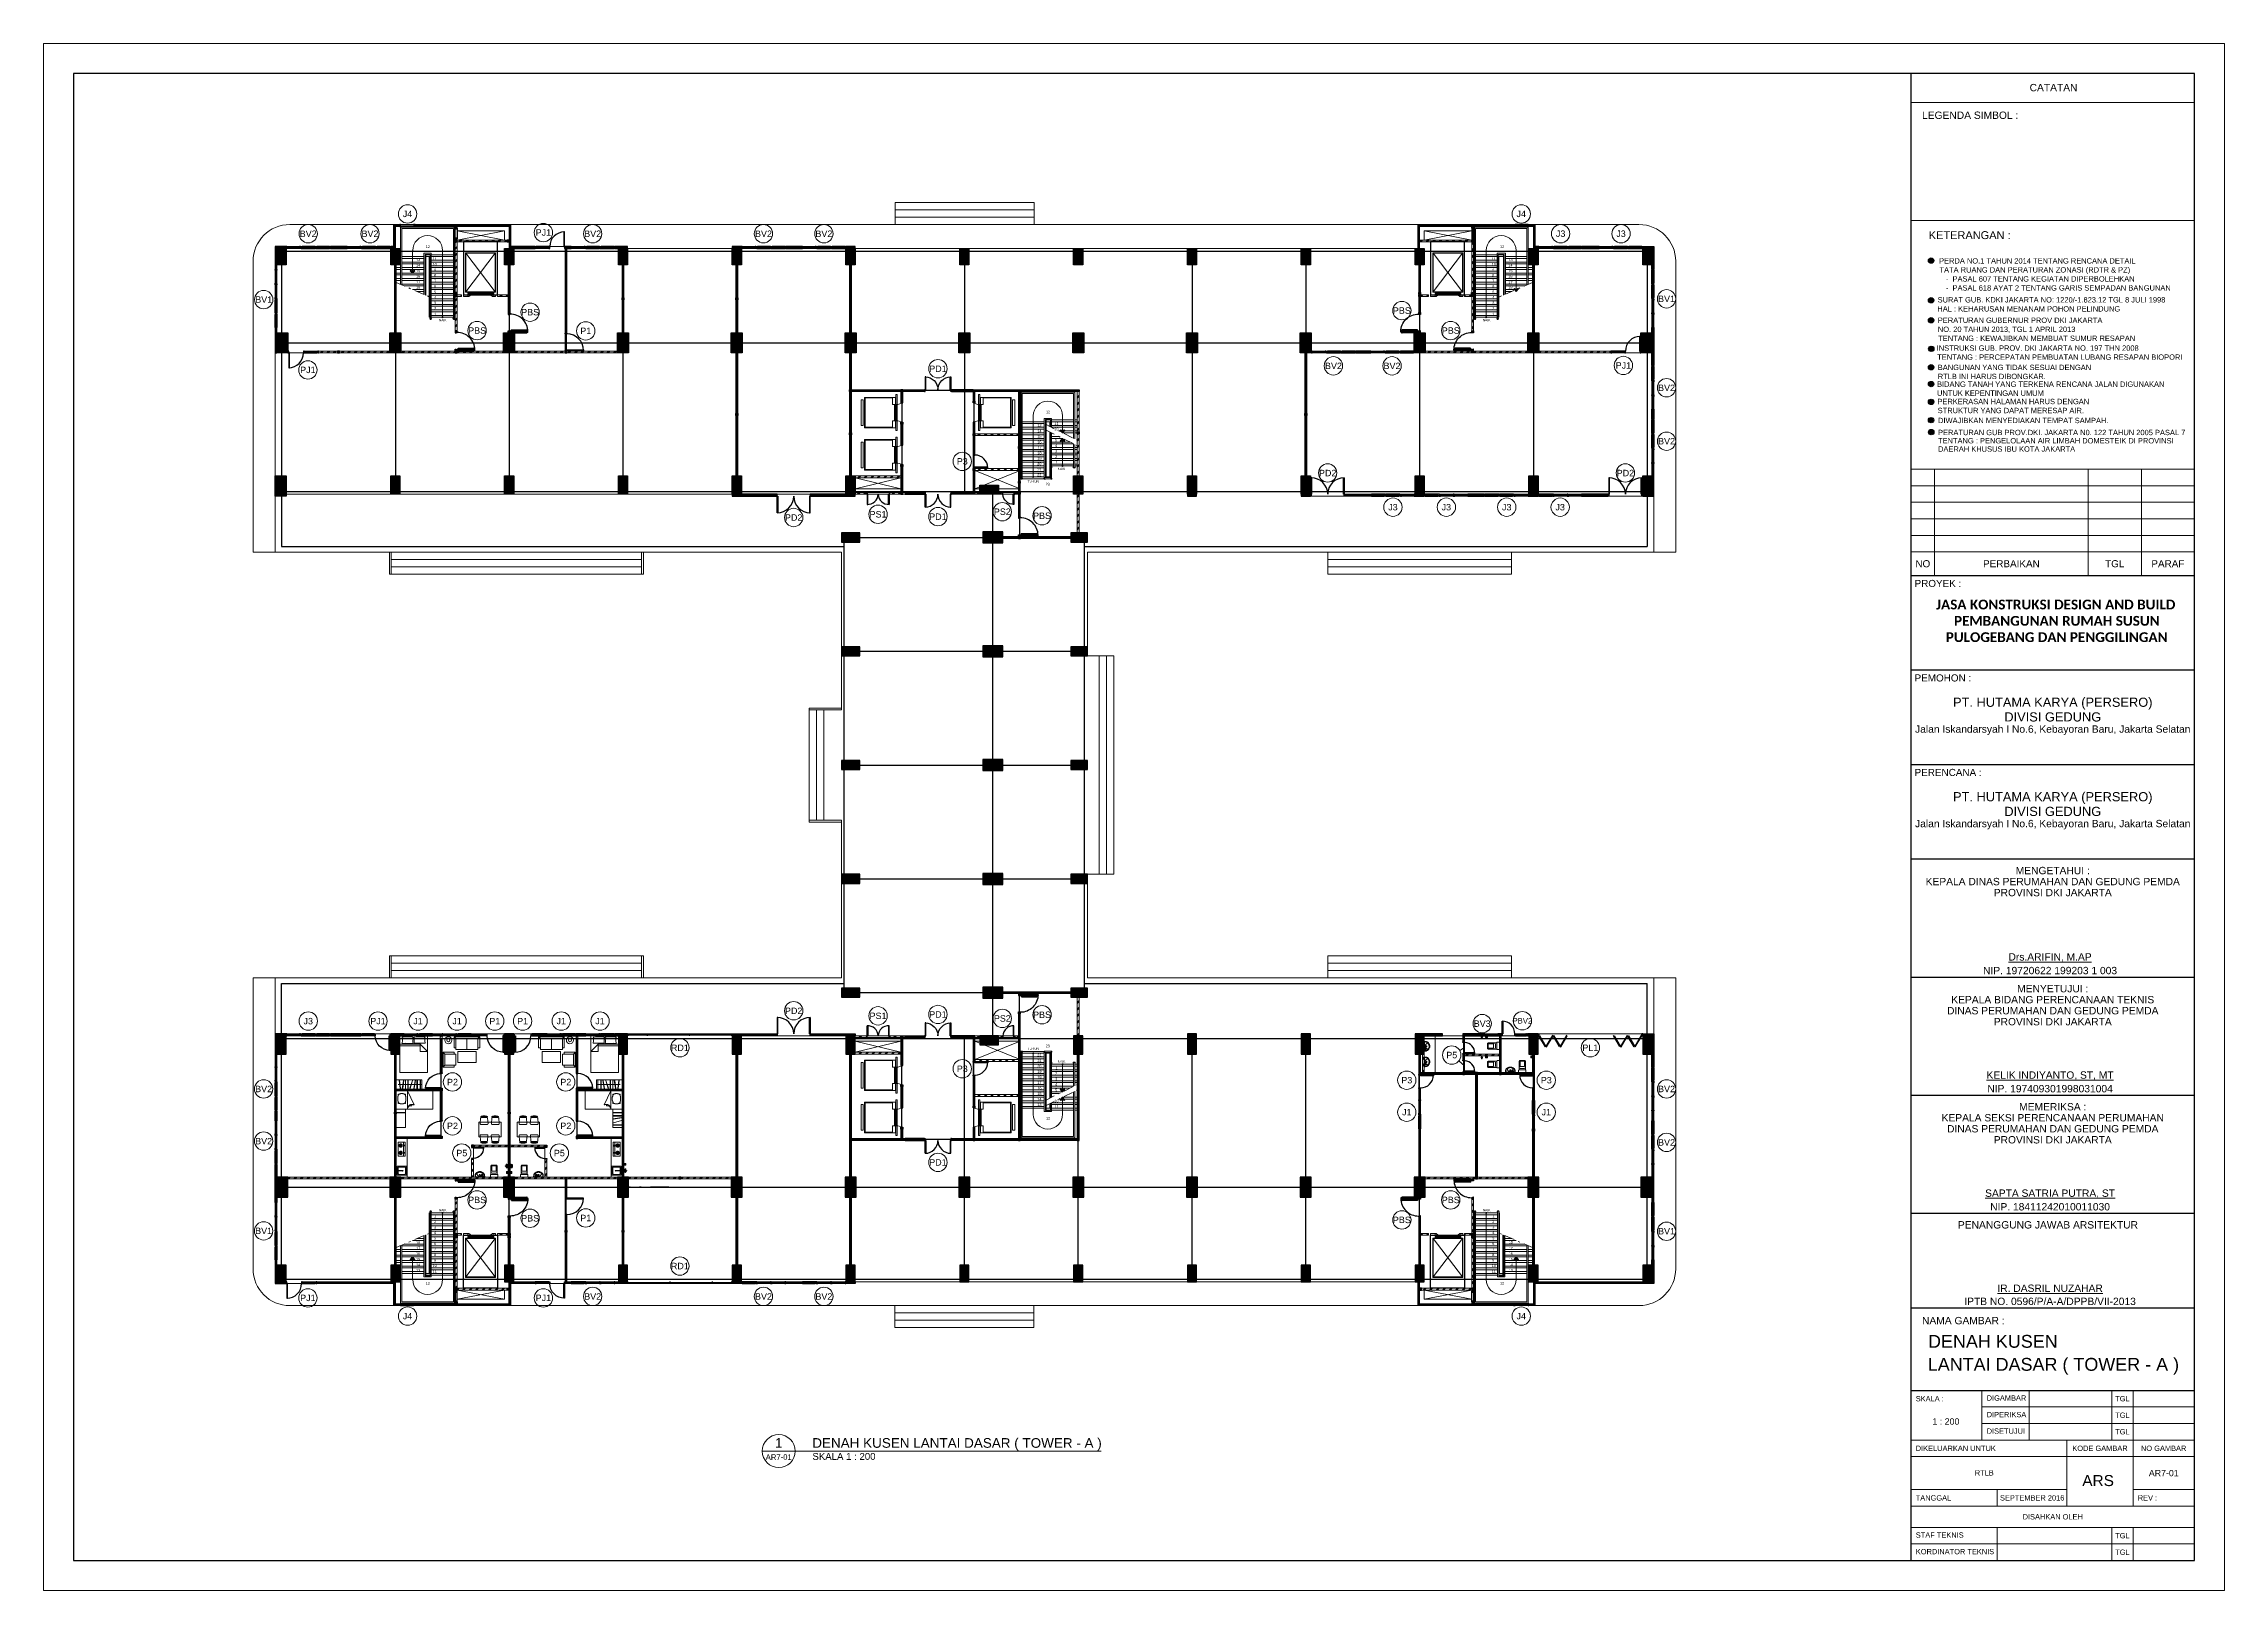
# Model space of a CAD drawing. Header units: millimetres. Extents: x -108 to 351, y -17 to 192.
# Drawn here: x -13 to 105.8, y -17 to 67.3 of the extents above; entities that cross this region are included whole.
import ezdxf
from ezdxf.enums import TextEntityAlignment as Align

# ---------------------------------------------------------------- set-up
doc = ezdxf.new("R2010")
doc.units = ezdxf.units.MM
doc.linetypes.add('DASHDOT', pattern=[1, 0.5, -0.25, 0, -0.25])
doc.layers.get('defpoints').update_dxf_attribs({"color": 1})
for name, color, linetype, lineweight in [('-DPK-GARIS TEPI2', 7, 'Continuous', 13), ('-DPK-Simbol', 7, 'Continuous', 25), ('-DPK-TEKS 2', 7, 'Continuous', 15), ('ars', 11, 'Continuous', 0), ('ars @ 1', 11, 'Continuous', 0), ('ARSIR', 31, 'Continuous', 5), ('KACA', 151, 'Continuous', 5), ('KOL', 1, 'Continuous', 30), ('KOLOM', 4, 'Continuous', 9), ('KOP', 7, 'Continuous', 20), ('KOP GARIS', 1, 'Continuous', 30), ('lan', 7, 'Continuous', 15), ('LIFT', 15, 'Continuous', 15), ('NOT', 7, 'Continuous', 20), ('SANITAIR', 15, 'Continuous', 9), ('Stair', 7, 'Continuous', 15), ('tem', 5, 'Continuous', 20)]:
    doc.layers.add(name, color=color, linetype=linetype, lineweight=lineweight)
doc.layers.add('as', color=1, linetype='Continuous', plot=False)
for name, color, linetype in [('HID', 1, 'Continuous'), ('Kusen', 30, 'Continuous'), ('P', 7, 'Continuous'), ('STL', 6, 'Continuous')]:
    doc.layers.add(name, color=color, linetype=linetype)
doc.styles.add('ARIAL', font='arial.ttf')
doc.styles.add('KOPDPK', font='sanss___.ttf', dxfattribs={"height": 2})
doc.styles.add('RM25', font='arial.ttf')
doc.styles.add('S', font='simplex', dxfattribs={"width": 0.75})
doc.styles.get("Standard").update_dxf_attribs({"font": 'arial.ttf'})
pattern_1 = [(45, (18.6, 6e-10), (-0.176777, 0.176777), []), (45, (18.6625, 6e-10), (-0.176777, 0.176777), [])]
pattern_2 = [(45, (18.6, -1.7), (-0.176777, 0.176777), []), (45, (18.6625, -1.7), (-0.176777, 0.176777), [])]
pattern_3 = [(45, (0, -5), (-0.03535534, 0.03535534), []), (135, (0, -5), (-0.03535534, -0.03535534), [])]
pattern_4 = [(45, (1589.31912, -393.7302), (-0.176776695, 0.176776695), []), (45, (1589.38162, -393.7302), (-0.176776695, 0.176776695), [])]
pattern_5 = [(225, (1.1, 1e-06), (-0.014142, 0.014142), []), (135, (1.1, 1e-06), (0.014142, 0.014142), [])]
pattern_6 = [(315, (-2e-13, 1e-06), (0.014142, 0.014142), []), (45, (-2e-13, 1e-06), (-0.014142, 0.014142), [])]
pattern_7 = [(45, (1589.31912, -394.5002), (-0.176776695, 0.176776695), []), (45, (1589.38162, -394.5002), (-0.176776695, 0.176776695), [])]
pattern_8 = [(45, (-122.65885, -2.64058), (-0.1767767, 0.1767767), []), (45, (-122.59635, -2.64058), (-0.1767767, 0.1767767), [])]
pattern_9 = [(45, (-122.65885, -2.66058), (-0.1767767, 0.1767767), []), (45, (-122.59635, -2.66058), (-0.1767767, 0.1767767), [])]
pattern_10 = [(225, (31.017206, 56.904637), (0.02245064, -0.02245064), [])]
pattern_11 = [(45, (0.1875, 0.385), (-0.1767767, 0.1767767), []), (45, (0.25, 0.385), (-0.1767767, 0.1767767), [])]
pattern_12 = [(45, (-31, 6), (-0.1767767, 0.1767767), []), (45, (-30.9375, 6), (-0.1767767, 0.1767767), [])]
pattern_13 = [(45, (-31, 4.1), (-0.1767767, 0.1767767), []), (45, (-30.9375, 4.1), (-0.1767767, 0.1767767), [])]
pattern_14 = [(45, (36.09984, -35.315), (-0.1767767, 0.1767767), []), (45, (36.16234, -35.315), (-0.1767767, 0.1767767), [])]
pattern_15 = [(45, (0, 0), (-0.1767767, 0.1767767), []), (45, (0.0625, 0), (-0.1767767, 0.1767767), [])]
pattern_16 = [(45, (1e-09, 0.375), (-0.1767767, 0.1767767), []), (45, (0.0625, 0.375), (-0.1767767, 0.1767767), [])]
pattern_17 = [(45, (1589.31412, -394.1252), (-0.176776695, 0.176776695), []), (45, (1589.37662, -394.1252), (-0.176776695, 0.176776695), [])]
pattern_18 = [(45, (-0.005, 0.375), (-0.1767767, 0.1767767), []), (45, (0.0575, 0.375), (-0.1767767, 0.1767767), [])]
pattern_19 = [(45, (1620.56912, -387.18282), (-0.176776695, 0.176776695), []), (45, (1620.63162, -387.18282), (-0.176776695, 0.176776695), [])]
pattern_20 = [(45, (1620.41412, -387.18282), (-0.176776695, 0.176776695), []), (45, (1620.47662, -387.18282), (-0.176776695, 0.176776695), [])]
pattern_21 = [(45, (1620.56912, -388.08282), (-0.176776695, 0.176776695), []), (45, (1620.63162, -388.08282), (-0.176776695, 0.176776695), [])]
pattern_22 = [(45, (23.5973, 0.475), (-0.1767767, 0.1767767), []), (45, (23.6598, 0.475), (-0.1767767, 0.1767767), [])]
pattern_23 = [(45, (23.5973, -1.325), (-0.1767767, 0.1767767), []), (45, (23.6598, -1.325), (-0.1767767, 0.1767767), [])]
pattern_24 = [(45, (0.740676, 13.25), (-0.02245064, 0.02245064), [])]
pattern_25 = [(45, (-1.36865, 13.25), (-0.02245064, 0.02245064), [])]
pattern_26 = [(45, (12.2, 5.22), (0.176777, -0.176777), []), (45, (12.2, 5.2825), (0.176777, -0.176777), [])]
pattern_27 = [(225, (24.75, 13.4), (0.1767767, -0.1767767), []), (225, (24.6875, 13.4), (0.1767767, -0.1767767), [])]
pattern_28 = [(45, (1589.11095, -401.4632), (-0.176776695, 0.176776695), []), (45, (1589.17345, -401.4632), (-0.176776695, 0.176776695), [])]
pattern_29 = [(315, (1589.11095, 457.4632), (-0.176776695, -0.176776695), []), (315, (1589.17345, 457.4632), (-0.176776695, -0.176776695), [])]
pattern_30 = [(45, (32.75, 0.375), (-0.1767767, 0.1767767), []), (45, (32.8125, 0.375), (-0.1767767, 0.1767767), [])]
pattern_31 = [(45, (33.64, 0.375), (-0.1767767, 0.1767767), []), (45, (33.7025, 0.375), (-0.1767767, 0.1767767), [])]
pattern_32 = [(45, (1622.45662, -387.18282), (-0.176776695, 0.176776695), []), (45, (1622.51912, -387.18282), (-0.176776695, 0.176776695), [])]
pattern_33 = [(225, (24.75, 16), (0.1767767, -0.1767767), []), (225, (24.6875, 16), (0.1767767, -0.1767767), [])]
pattern_34 = [(45, (-9e-14, -2.6), (-0.1767767, 0.1767767), []), (45, (0.0625, -2.6), (-0.1767767, 0.1767767), [])]
pattern_35 = [(225, (74.15, 12.25), (0.02245064, -0.02245064), [])]
pattern_36 = [(225, (74.65, 4.45), (0.02245064, -0.02245064), [])]
pattern_37 = [(225, (74.65, 8.05), (0.02245064, -0.02245064), [])]
pattern_38 = [(45, (-12.4, 3.4375), (-0.1767767, 0.1767767), []), (45, (-12.3375, 3.4375), (-0.1767767, 0.1767767), [])]
pattern_39 = [(45, (-12.4, 4.1), (-0.1767767, 0.1767767), []), (45, (-12.3375, 4.1), (-0.1767767, 0.1767767), [])]
pattern_40 = [(45, (55.56, 42.65), (-0.02245064, 0.02245064), [])]

# ---------------------------------------------------------------- blocks, each defined once
blk = doc.blocks.new('KOPA2-TPAK r')
at = {"layer": '-DPK-Simbol'}
for points in [[(51.339, 36.223, 1), (51.485, 36.223, 1)], [(51.339, 35.144, 1), (51.485, 35.144, 1)], [(51.339, 34.599, 1), (51.485, 34.599, 1)], [(51.344, 33.821, 1), (51.49, 33.821, 1)], [(51.339, 33.318, 1), (51.485, 33.318, 1)], [(51.339, 32.86, 1), (51.485, 32.86, 1)], [(51.339, 32.376, 1), (51.485, 32.376, 1)], [(51.338, 31.878, 1), (51.484, 31.878, 1)], [(51.341, 31.552, 1), (51.487, 31.552, 1)]]:
    blk.add_hatch(color=256, dxfattribs=at).paths.add_polyline_path(points)
at = {"layer": '-DPK-GARIS TEPI2', "lineweight": 13}
for p, q in [((50.864, 30.541), (58.585, 30.541)), ((51.508, 27.645), (51.508, 30.541)), ((55.69, 30.541), (55.69, 27.645)), ((57.138, 30.541), (57.138, 27.645)), ((50.864, 30.09), (58.585, 30.09)), ((50.864, 29.64), (58.585, 29.64)), ((50.864, 29.19), (58.585, 29.19)), ((50.864, 28.739), (58.585, 28.739)), ((50.864, 28.289), (58.585, 28.289))]:
    blk.add_line(p, q, dxfattribs=at)
at = {"layer": '-DPK-Simbol'}
for centre in [(51.412, 36.223), (51.412, 35.144), (51.412, 34.599), (51.417, 33.821), (51.417, 33.821), (51.412, 33.318), (51.412, 33.318), (51.412, 32.86), (51.412, 32.86), (51.412, 32.376), (51.411, 31.878), (51.411, 31.878), (51.414, 31.552), (51.414, 31.552)]:
    blk.add_circle(centre, 0.0732, dxfattribs=at)
blk.add_line((50.864, 37.317), (58.585, 37.317))
at = {"layer": 'KOP', "lineweight": 13}
for p, q in [((58.585, 40.534), (50.864, 40.534)), ((52.794, 5.447), (52.794, 4.096)), ((54.081, 5.447), (54.081, 4.096)), ((56.333, 5.447), (56.333, 4.096)), ((56.912, 5.447), (56.912, 4.096)), ((52.794, 4.997), (58.585, 4.997)), ((52.794, 4.547), (58.585, 4.547)), ((50.864, 4.096), (58.585, 4.096)), ((50.864, 3.646), (58.585, 3.646)), ((55.111, 4.096), (55.111, 2.295)), ((56.912, 4.096), (56.912, 2.295)), ((50.864, 2.745), (55.111, 2.745)), ((53.213, 2.745), (53.213, 2.295)), ((56.912, 2.745), (58.585, 2.745)), ((50.864, 2.295), (58.585, 2.295)), ((50.864, 1.716), (58.585, 1.716)), ((50.864, 1.265), (58.585, 1.265)), ((53.213, 1.716), (53.213, 0.815)), ((56.333, 1.716), (56.333, 0.815)), ((56.912, 1.716), (56.912, 0.815))]:
    blk.add_line(p, q, dxfattribs=at)
at = {"layer": 'KOP'}
blk.add_lwpolyline([(0, 0), (59.4, 0), (59.4, 42.135), (0, 42.135)], close=True, dxfattribs=at)
at = {"layer": 'KOP GARIS'}
for p, q in [((50.864, 0.815), (50.864, 41.32)), ((50.864, 27.645), (58.585, 27.645)), ((50.864, 25.072), (58.585, 25.072)), ((50.864, 22.498), (58.585, 22.498)), ((50.864, 19.924), (58.585, 19.924)), ((50.864, 16.707), (58.585, 16.707)), ((50.864, 13.49), (58.585, 13.49)), ((50.864, 10.273), (58.585, 10.273)), ((50.864, 7.699), (58.585, 7.699)), ((50.864, 5.447), (58.585, 5.447))]:
    blk.add_line(p, q, dxfattribs=at)
blk.add_lwpolyline([(0.815, 0.815), (58.585, 0.815), (58.585, 41.32), (0.815, 41.32)], close=True, dxfattribs=at)
at = {"layer": '-DPK-Simbol', "style": 'ARIAL'}
for s, p in [('PERDA NO.1 TAHUN 2014 TENTANG RENCANA DETAIL', (51.629, 36.144)), ('TATA RUANG DAN PERATURAN ZONASI (RDTR & PZ)', (51.64, 35.899)), ('   -  PASAL 607 TENTANG KEGIATAN DIPERBOLEHKAN', (51.645, 35.653)), ('SURAT GUB. KDKI JAKARTA NO: 1220/-1.823.12 TGL 8 JULI 1998', (51.589, 35.083)), ('   -  PASAL 618 AYAT 2 TENTANG GARIS SEMPADAN BANGUNAN', (51.645, 35.407)), ('HAL : KEHARUSAN MENANAM POHON PELINDUNG', (51.582, 34.837)), ('PERATURAN GUBERNUR PROV DKI JAKARTA', (51.595, 34.526)), ('INSTRUKSI GUB. PROV. DKI JAKARTA NO. 197 THN 2008', (51.564, 33.768)), ('TENTANG : KEWAJIBKAN MEMBUAT SUMUR RESAPAN', (51.606, 34.035)), ('NO. 20 TAHUN 2013, TGL 1 APRIL 2013', (51.595, 34.28)), ('TENTANG : PERCEPATAN PEMBUATAN LUBANG RESAPAN BIOPORI', (51.578, 33.522)), ('BANGUNAN YANG TIDAK SESUAI DENGAN', (51.594, 33.242)), ('UNTUK KEPENTINGAN UMUM', (51.573, 32.54)), ('BIDANG TANAH YANG TERKENA RENCANA JALAN DIGUNAKAN', (51.574, 32.785)), ('RTLB INI HARUS DIBONGKAR.', (51.593, 32.996)), ('STRUKTUR YANG DAPAT MERESAP AIR.', (51.591, 32.068)), ('PERKERASAN HALAMAN HARUS DENGAN', (51.584, 32.313)), ('DIWAJIBKAN MENYEDIAKAN TEMPAT SAMPAH.', (51.601, 31.796)), ('PERATURAN GUB PROV.DKI. JAKARTA N0. 122 TAHUN 2005 PASAL 7', (51.6, 31.469)), ('TENTANG : PENGELOLAAN AIR LIMBAH DOMESTEIK DI PROVINSI', (51.6, 31.244)), ('DAERAH KHUSUS IBU KOTA JAKARTA', (51.6, 31.018))]:
    blk.add_text(s, height=0.14584, dxfattribs=at).set_placement(p)
at = {"layer": '-DPK-TEKS 2', "style": 'KOPDPK'}
blk.add_text('KETERANGAN :', height=0.21447, dxfattribs=at).set_placement((51.347, 36.81))
at = {"layer": '-DPK-TEKS 2'}
for s, p in [('NO', (51.186, 27.967)), ('PERBAIKAN', (53.599, 27.967)), ('TGL', (56.414, 27.967)), ('PARAF', (57.861, 27.967))]:
    blk.add_text(s, height=0.193, dxfattribs=at).set_placement(p, align=Align.MIDDLE_CENTER)
for s, height, p in [('PROYEK :', 0.193, (50.961, 27.43)), ('PEMOHON :', 0.193, (50.961, 24.856)), ('PERENCANA :', 0.19303, (50.961, 22.282))]:
    blk.add_text(s, height=height, dxfattribs=at).set_placement(p, align=Align.MIDDLE_LEFT)
at = {"layer": '-DPK-TEKS 2', "insert": (50.405, 26.989), "char_height": 0.2, "attachment_point": 1}
blk.add_mtext_dynamic_manual_height_columns('\\pi1.1411;{\\fCalibri|b1|i0|c0|p34;\\H1.3333x;JASA KONSTRUKSI DESIGN AND BUILD \\P\\pi1.6308;PEMBANGUNAN RUMAH SUSUN \\P\\pi1.4066;PULOGEBANG DAN PENGGILINGAN}', width=8.92595, gutter_width=1.75, heights=[0], dxfattribs=at)
at = {"layer": 'KOP'}
for s, height, p in [('PT. HUTAMA KARYA (PERSERO)', 0.25, (54.725, 24.194)), ('DIVISI GEDUNG', 0.25, (54.725, 23.794)), ('Jalan Iskandarsyah I No.6, Kebayoran Baru, Jakarta Selatan', 0.2, (54.725, 23.463)), ('PT. HUTAMA KARYA (PERSERO)', 0.25, (54.725, 21.62)), ('Jalan Iskandarsyah I No.6, Kebayoran Baru, Jakarta Selatan', 0.2, (54.725, 20.889)), ('DIVISI GEDUNG', 0.25, (54.725, 21.22)), ('MENGETAHUI :', 0.2, (54.725, 19.609)), ('KEPALA DINAS PERUMAHAN DAN GEDUNG PEMDA', 0.2, (54.725, 19.309)), ('PROVINSI DKI JAKARTA', 0.2, (54.725, 19.009)), ('KEPALA BIDANG PERENCANAAN TEKNIS', 0.2, (54.725, 16.092)), ('MENYETUJUI :', 0.2, (54.725, 16.392)), ('DINAS PERUMAHAN DAN GEDUNG PEMDA', 0.2, (54.725, 15.792)), ('PROVINSI DKI JAKARTA', 0.2, (54.725, 15.492)), ('MEMERIKSA :', 0.2, (54.725, 13.175)), ('KEPALA SEKSI PERENCANAAN PERUMAHAN', 0.2, (54.725, 12.875)), ('DINAS PERUMAHAN DAN GEDUNG PEMDA', 0.2, (54.725, 12.575)), ('PROVINSI DKI JAKARTA', 0.2, (54.725, 12.275)), ('TGL', 0.1448, (56.623, 5.222)), ('TGL', 0.1448, (56.623, 4.772)), ('TGL', 0.1448, (56.623, 4.321)), ('KODE GAMBAR', 0.14477, (56.012, 3.871)), ('NO GAMBAR', 0.1448, (57.746, 3.871)), ('DISAHKAN OLEH', 0.14477, (54.725, 2.005)), ('TGL', 0.1448, (56.623, 1.49)), ('TGL', 0.1448, (56.623, 1.04))]:
    blk.add_text(s, height=height, dxfattribs=at).set_placement(p, align=Align.MIDDLE_CENTER)
for s, p in [('%%UDrs.ARIFIN, M.AP', (54.652, 17.239)), ('NIP. 19720622 199203 1 003', (54.652, 16.885)), ('%%UKELIK INDIYANTO, ST, MT', (54.652, 14.021)), ('NIP. 197409301998031004', (54.652, 13.668)), ('%%USAPTA SATRIA PUTRA, ST', (54.652, 10.804)), ('NIP. 18411242010011030', (54.652, 10.45)), ('%%UIR. DASRIL NUZAHAR', (54.652, 8.231)), ('IPTB NO. 0596/P/A-A/DPPB/VII-2013', (54.652, 7.877))]:
    blk.add_text(s, height=0.2, dxfattribs=at).set_placement(p, align=Align.MIDDLE)
for s, height, p in [('PENANGGUNG JAWAB ARSITEKTUR', 0.2, (52.142, 9.958)), ('SKALA :', 0.1448, (50.993, 5.222)), ('DIGAMBAR', 0.1448, (52.925, 5.24)), ('DIPERIKSA', 0.1448, (52.925, 4.789)), ('DISETUJUI', 0.1448, (52.925, 4.339)), ('DIKELUARKAN UNTUK ', 0.14477, (50.993, 3.871)), ('RTLB', 0.1448, (52.602, 3.202)), ('TANGGAL ', 0.1448, (50.993, 2.52)), ('SEPTEMBER 2016', 0.14477, (53.288, 2.52)), ('REV :', 0.1448, (57.041, 2.52)), ('STAF TEKNIS', 0.14477, (50.995, 1.508)), ('KORDINATOR TEKNIS', 0.14477, (50.995, 1.057))]:
    blk.add_text(s, height=height, dxfattribs=at).set_placement(p, align=Align.MIDDLE_LEFT)
at = {"layer": 'KOP', "attachment_point": 1}
for s, width, insert, char_height in [('\\pi0.037596;CATATAN', 1.34231, (54.057, 41.037), 0.2), ('LEGENDA SIMBOL :', 2.62438, (51.164, 40.284), 0.2), ('NAMA GAMBAR :', 2.25116, (51.164, 7.449), 0.2), ('ARS', 1.0069, (55.53, 3.142), 0.3)]:
    blk.add_mtext_dynamic_manual_height_columns(s, width=width, gutter_width=5, heights=[0], dxfattribs=dict(at, insert=insert, char_height=char_height))
at = {"layer": 'KOP'}
for p in [(51.864, 6.612), (51.864, 6.212), (51.864, 5.812)]:
    blk.add_attdef('JUDUL', p, '', height=0.25, dxfattribs=at)
for tag, p in [('SKALA', (51.816, 4.913)), ('SKALA', (51.816, 4.602)), ('SKALA', (51.816, 4.312)), ('AR-00', (57.749, 3.195))]:
    blk.add_attdef(tag, text='', height=0.172, dxfattribs=at).set_placement(p, align=Align.MIDDLE_CENTER)
blk = doc.blocks.new('Ndtpd')
blk.add_line((0.747, 0), (-0.747, 0))
blk.add_circle((0, 0), 0.747)
at = {"flags": 4}
for tag, height, p in [('NO', 0.5, (0, 0.148)), ('NOLBR', 0.3, (0, -0.398))]:
    blk.add_attdef(tag, text='', height=height, dxfattribs=at).set_placement(p, align=Align.CENTER)
for tag, p, height in [('NDTPD', (1.516, 0.148), 0.5), ('SKALA', (1.523, -0.398), 0.3)]:
    blk.add_attdef(tag, p, '', height=height, dxfattribs=at)
blk = doc.blocks.new('NAV')
blk.add_circle((0, -0.4), 0.4)
at = {"style": 'S', "width": 0.75, "flags": 4}
blk.add_attdef('AV', text='', height=0.3, dxfattribs=at).set_placement((0, -0.4), align=Align.MIDDLE)
blk = doc.blocks.new('K 10.10')
at = {"layer": 'ars'}
h = blk.add_hatch(dxfattribs=at)
h.set_pattern_fill('_USER', color=256, scale=0.05, angle=45, double=1, pattern_type=0)
h.set_pattern_definition([(45, (0, 0), (-0.035355339, 0.035355339), []), (135, (0, 0), (-0.035355339, -0.035355339), [])])
h.paths.add_polyline_path([(1560.54, 1380.41), (1560.64, 1380.41), (1560.64, 1380.51), (1560.54, 1380.51)])
at = {"layer": 'KOL'}
blk.add_lwpolyline([(1560.54, 1380.41), (1560.64, 1380.41), (1560.64, 1380.51), (1560.54, 1380.51)], close=True, dxfattribs=at)
blk = doc.blocks.new('P.80')
at = {"layer": 'Kusen'}
for points in [[(-70.61, -74.94), (-70.57, -74.94), (-70.57, -74.84), (-70.61, -74.84)], [(-69.81, -74.84), (-69.77, -74.84), (-69.77, -74.04), (-69.81, -74.04)], [(-69.77, -74.94), (-69.73, -74.94), (-69.73, -74.84), (-69.77, -74.84)]]:
    blk.add_lwpolyline(points, close=True, dxfattribs=at)
blk.add_arc((-69.77, -74.84), 0.8, 90, 180, dxfattribs=at)
blk = doc.blocks.new('WASHTAFEL')
for points in [[(0, 0), (0, 0.02), (0, 0.03), (0, 0.05), (0.01, 0.06), (0.01, 0.08), (0.01, 0.09), (0.03, 0.12), (0.04, 0.15), (0.05, 0.16), (0.06, 0.17), (0.07, 0.18), (0.08, 0.2), (0.09, 0.21), (0.1, 0.22)], [(0.1, -0.22), (0.09, -0.21), (0.08, -0.2), (0.07, -0.18), (0.06, -0.17), (0.05, -0.16), (0.04, -0.15), (0.03, -0.12), (0.01, -0.09), (0.01, -0.08), (0.01, -0.06), (0, -0.05), (0, -0.03), (0, -0.02), (0, 0)], [(0.03, 0), (0.03, 0.02), (0.03, 0.04), (0.04, 0.06), (0.05, 0.08), (0.05, 0.1), (0.07, 0.12), (0.08, 0.13), (0.09, 0.15)], [(0.14, -0.16), (0.13, -0.16), (0.13, -0.16), (0.12, -0.16), (0.11, -0.16), (0.11, -0.16), (0.1, -0.16), (0.1, -0.15), (0.09, -0.15), (0.08, -0.13), (0.07, -0.12), (0.05, -0.1), (0.05, -0.08), (0.04, -0.06), (0.03, -0.04), (0.03, -0.02), (0.03, 0)], [(0.09, 0.15), (0.1, 0.15), (0.1, 0.16), (0.11, 0.16), (0.11, 0.16), (0.12, 0.16), (0.13, 0.16), (0.13, 0.16), (0.14, 0.16)], [(0.1, 0.22), (0.12, 0.23), (0.13, 0.24), (0.15, 0.25), (0.17, 0.25), (0.18, 0.26), (0.2, 0.26), (0.22, 0.26), (0.24, 0.27)], [(0.14, 0.21), (0.15, 0.22), (0.16, 0.23), (0.17, 0.23), (0.19, 0.24), (0.2, 0.24), (0.21, 0.24), (0.23, 0.24), (0.24, 0.24)], [(0.14, 0.16), (0.15, 0.15), (0.16, 0.15), (0.17, 0.14), (0.18, 0.13)], [(0.25, 0), (0.25, -0.01), (0.24, -0.03), (0.24, -0.04), (0.24, -0.05), (0.23, -0.06), (0.23, -0.08), (0.22, -0.09), (0.22, -0.1), (0.21, -0.11), (0.2, -0.12), (0.19, -0.13), (0.18, -0.13), (0.17, -0.14), (0.16, -0.15), (0.15, -0.15), (0.14, -0.16)], [(0.19, 0.02), (0.19, 0.02), (0.19, 0.02), (0.2, 0.01), (0.2, 0.01), (0.2, 0), (0.2, 0), (0.2, -0.01), (0.19, -0.01), (0.19, -0.02), (0.19, -0.02), (0.18, -0.02), (0.18, -0.02), (0.17, -0.03), (0.17, -0.03), (0.16, -0.02), (0.16, -0.02), (0.16, -0.02), (0.15, -0.02), (0.15, -0.01), (0.15, -0.01), (0.15, 0), (0.15, 0), (0.15, 0.01), (0.15, 0.01), (0.16, 0.02), (0.16, 0.03), (0.17, 0.03), (0.18, 0.02)], [(0.16, 0.12), (0.21, 0.16)], [(0.16, 0.1), (0.16, 0.11), (0.16, 0.12), (0.16, 0.12)], [(0.17, 0.1), (0.17, 0.1), (0.16, 0.1)], [(0.18, 0.01), (0.18, 0.01), (0.19, 0), (0.19, 0), (0.19, -0.01), (0.18, -0.01), (0.18, -0.01), (0.17, -0.01), (0.17, -0.01), (0.16, -0.01), (0.16, 0), (0.16, 0), (0.16, 0.01), (0.16, 0.01), (0.17, 0.01), (0.17, 0.02), (0.18, 0.01)], [(0.17, 0.1), (0.22, 0.12)], [(0.17, 0), (0.17, 0), (0.18, 0), (0.17, 0.01), (0.17, 0)], [(0.17, 0.01), (0.17, 0.01), (0.18, 0.01), (0.17, 0.01), (0.17, 0.01)], [(0.18, 0.01), (0.18, 0.01), (0.18, 0.01), (0.18, 0.01), (0.17, 0.01), (0.17, 0.01), (0.17, 0.01), (0.18, 0.01), (0.18, 0.01)], [(0.17, 0), (0.17, 0), (0.17, 0), (0.17, 0), (0.17, 0)], [(0.18, 0.03), (0.19, 0.02), (0.19, 0.03), (0.19, 0.03), (0.18, 0.03)], [(0.18, 0.02), (0.18, 0.01), (0.18, 0.02), (0.18, 0.02), (0.18, 0.02)], [(0.18, 0.02), (0.18, 0.02), (0.18, 0.02), (0.18, 0.02), (0.18, 0.02)], [(0.19, 0.04), (0.19, 0.03), (0.2, 0.04), (0.19, 0.04), (0.19, 0.04)], [(0.19, 0.03), (0.19, 0.03), (0.19, 0.03), (0.19, 0.03), (0.19, 0.03)], [(0.19, 0.03), (0.19, 0.03), (0.19, 0.03), (0.19, 0.03), (0.19, 0.03)], [(0.21, 0.14), (0.21, 0.14), (0.2, 0.14), (0.2, 0.15), (0.2, 0.15), (0.21, 0.15), (0.21, 0.15), (0.21, 0.15), (0.21, 0.15)], [(0.2, 0.12), (0.22, 0.1), (0.23, 0.08), (0.23, 0.06), (0.24, 0.04)], [(0.2, 0.04), (0.2, 0.04), (0.21, 0.04), (0.2, 0.04), (0.2, 0.04)], [(0.2, 0.04), (0.2, 0.04), (0.2, 0.04), (0.2, 0.04), (0.2, 0.04)], [(0.21, 0.15), (0.21, 0.14), (0.21, 0.14), (0.21, 0.13), (0.21, 0.13), (0.22, 0.13), (0.22, 0.12), (0.23, 0.12), (0.23, 0.12), (0.23, 0.12), (0.24, 0.12), (0.24, 0.13), (0.25, 0.13), (0.25, 0.13), (0.25, 0.14), (0.25, 0.14), (0.25, 0.15), (0.25, 0.15), (0.25, 0.15), (0.25, 0.16), (0.25, 0.16), (0.24, 0.16), (0.24, 0.17), (0.23, 0.17), (0.23, 0.17), (0.23, 0.17), (0.22, 0.17), (0.22, 0.16), (0.21, 0.16), (0.21, 0.16), (0.21, 0.15), (0.21, 0.15), (0.21, 0.15)], [(0.21, 0.16), (0.21, 0.16), (0.21, 0.16), (0.21, 0.17), (0.22, 0.17), (0.22, 0.17), (0.22, 0.16), (0.22, 0.16)], [(0.22, 0.13), (0.22, 0.12), (0.21, 0.12), (0.21, 0.12), (0.21, 0.13), (0.21, 0.13), (0.21, 0.13), (0.21, 0.13), (0.21, 0.13)], [(0.21, 0.04), (0.21, 0.03), (0.22, 0.04), (0.21, 0.04), (0.21, 0.04)], [(0.21, 0.04), (0.21, 0.03), (0.21, 0.04), (0.21, 0.04), (0.21, 0.04)], [(0.22, 0.15), (0.22, 0.14), (0.22, 0.14), (0.23, 0.13), (0.23, 0.13), (0.24, 0.13), (0.24, 0.14), (0.24, 0.14), (0.24, 0.15), (0.24, 0.15), (0.24, 0.16), (0.24, 0.16), (0.23, 0.16), (0.23, 0.16), (0.22, 0.16), (0.22, 0.15), (0.22, 0.15)], [(0.22, 0.15), (0.23, 0.14), (0.23, 0.14), (0.23, 0.14), (0.24, 0.15), (0.23, 0.15), (0.23, 0.15), (0.23, 0.15), (0.22, 0.15)], [(0.22, 0.04), (0.22, 0.04), (0.23, 0.04), (0.22, 0.04), (0.22, 0.04)], [(0.22, 0.04), (0.22, 0.03), (0.22, 0.04), (0.22, 0.04), (0.22, 0.04)], [(0.23, 0.17), (0.23, 0.17), (0.23, 0.17), (0.23, 0.17), (0.23, 0.17), (0.24, 0.17), (0.24, 0.17), (0.24, 0.17)], [(0.24, 0.12), (0.23, 0.12), (0.23, 0.12), (0.23, 0.12), (0.23, 0.12), (0.23, 0.12), (0.23, 0.12), (0.23, 0.12)], [(0.23, 0.04), (0.23, 0.04), (0.24, 0.04), (0.23, 0.04), (0.23, 0.04)], [(0.23, 0.04), (0.23, 0.04), (0.23, 0.04), (0.23, 0.04), (0.23, 0.04)], [(0.24, 0.27), (0.3, 0.27)], [(0.24, 0.24), (0.25, 0.24), (0.26, 0.24), (0.26, 0.23), (0.27, 0.23), (0.27, 0.22), (0.27, 0.22), (0.28, 0.21), (0.28, 0.2)], [(0.24, 0.16), (0.24, 0.16), (0.25, 0.17), (0.25, 0.16), (0.25, 0.16), (0.25, 0.16), (0.25, 0.16), (0.25, 0.16), (0.25, 0.16)], [(0.25, 0.13), (0.25, 0.13), (0.25, 0.13), (0.25, 0.12), (0.24, 0.12), (0.24, 0.12), (0.24, 0.12), (0.24, 0.12)], [(0.24, 0.04), (0.24, 0.04), (0.25, 0.04), (0.24, 0.04), (0.24, 0.04)], [(0.24, 0.04), (0.24, 0.04), (0.24, 0.04), (0.24, 0.04), (0.24, 0.04)], [(0.24, 0.04), (0.24, 0.02), (0.25, 0)], [(0.25, 0.15), (0.26, 0.15), (0.26, 0.15), (0.26, 0.14), (0.26, 0.14), (0.25, 0.14), (0.25, 0.14), (0.25, 0.14)], [(0.25, 0.06), (0.25, 0.06), (0.26, 0.06), (0.26, 0.06), (0.26, 0.06), (0.27, 0.06), (0.27, 0.06), (0.27, 0.06), (0.27, 0.06), (0.27, 0.07), (0.27, 0.07), (0.27, 0.07), (0.26, 0.07), (0.26, 0.07), (0.26, 0.07), (0.25, 0.07), (0.25, 0.06)], [(0.26, 0.06), (0.26, 0.05), (0.26, 0.05), (0.26, 0.05), (0.25, 0.05), (0.25, 0.06), (0.25, 0.06), (0.25, 0.06)], [(0.25, 0.05), (0.25, 0.05), (0.26, 0.05), (0.25, 0.05), (0.25, 0.05)], [(0.25, 0.05), (0.25, 0.04), (0.25, 0.05), (0.25, 0.05), (0.25, 0.05)], [(0.25, 0.04), (0.25, 0.04), (0.25, 0.04), (0.25, 0.05), (0.25, 0.04)], [(0.26, 0.06), (0.26, 0.06), (0.26, 0.06), (0.27, 0.06), (0.27, 0.06), (0.27, 0.07), (0.26, 0.07), (0.26, 0.07), (0.26, 0.06)], [(0.28, 0.2), (0.28, 0)], [(0.28, -0.2), (0.28, 0)], [(0.3, 0.27), (0.3, 0)], [(0.3, -0.26), (0.3, 0)], [(0.24, -0.26), (0.22, -0.26), (0.2, -0.26), (0.18, -0.26), (0.17, -0.25), (0.15, -0.25), (0.13, -0.24), (0.12, -0.23), (0.1, -0.22)], [(0.24, -0.24), (0.23, -0.24), (0.21, -0.24), (0.2, -0.24), (0.19, -0.24), (0.17, -0.23), (0.16, -0.23), (0.15, -0.22), (0.14, -0.21)], [(0.28, -0.2), (0.28, -0.21), (0.27, -0.22), (0.27, -0.22), (0.27, -0.23), (0.26, -0.23), (0.26, -0.24), (0.25, -0.24), (0.24, -0.24)], [(0.24, -0.26), (0.3, -0.26)]]:
    blk.add_lwpolyline(points)
blk = doc.blocks.new('SWC1')
for p, q in [((-0.2, 0), (-0.2, 0.12)), ((-0.2, 0), (0.2, 0)), ((-0.17, 0.15), (-0.17, 0.61)), ((-0.17, 0.15), (0.17, 0.15)), ((-0.12, 0.66), (0.12, 0.66)), ((-0.12, 0.35), (-0.12, 0.59)), ((-0.12, 0.22), (0.12, 0.22)), ((-0.1, 0.61), (0.1, 0.61)), ((-0.1, 0.32), (0.1, 0.32)), ((0.12, 0.35), (0.12, 0.59)), ((0.17, 0.15), (0.17, 0.61)), ((0.2, 0), (0.2, 0.12))]:
    blk.add_line(p, q)
for centre, radius, start, end in [((-0.17, 0.12), 0.025, 90, 180), ((-0.12, 0.61), 0.05, 90, 180), ((-0.12, 0.28), 0.05, 180, 270), ((-0.1, 0.59), 0.025, 90, 180), ((-0.1, 0.35), 0.025, 180, 270), ((0.1, 0.59), 0.025, 0, 90), ((0.1, 0.35), 0.025, 270, 0), ((0.12, 0.61), 0.05, 0, 90), ((0.12, 0.28), 0.05, 270, 0), ((0.17, 0.12), 0.025, 0, 90)]:
    blk.add_arc(centre, radius, start, end)
blk = doc.blocks.new('AVOOR')
blk.add_lwpolyline([(-21.82, -71.59), (-21.92, -71.59), (-21.92, -71.49), (-21.82, -71.49)], close=True)
for points in [[(-21.91, -71.54), (-21.83, -71.54)], [(-21.87, -71.5), (-21.87, -71.58)]]:
    blk.add_lwpolyline(points)
blk.add_circle((-21.87, -71.54), 0.04)
blk = doc.blocks.new('P.60')
at = {"layer": 'Kusen'}
for points in [[(1472.83, 997.54), (1472.87, 997.54), (1472.87, 997.44), (1472.83, 997.44)], [(1472.87, 996.89), (1472.91, 996.89), (1472.91, 997.44), (1472.87, 997.44)], [(1473.47, 997.54), (1473.51, 997.54), (1473.51, 997.44), (1473.47, 997.44)]]:
    blk.add_lwpolyline(points, close=True, dxfattribs=at)
blk.add_arc((1472.89, 997.47), 0.581, 268.0266, 356.9943, dxfattribs=at)
blk = doc.blocks.new('KRAN ATAS')
for p, q in [((-0.02, 0), (0, 0)), ((-0.02, -0.002), (-0.02, 0)), ((0.02, 0), (0, 0)), ((0.02, -0.002), (0.02, 0)), ((-0.019, -0.002), (0, -0.002)), ((-0.009, -0.006), (-0.009, -0.044)), ((0.019, -0.002), (0, -0.002)), ((0.009, -0.006), (0.009, -0.044))]:
    blk.add_line(p, q)
for centre, radius, start, end in [((-0.019, -0.047), 0.00682, 147.26029, 232.4214), ((-0.019, -0.046), 0.00682, 67.5786, 152.73971), ((-0.051, -0.087), 0.0447, 7.4918, 50.9581), ((-0.019, -0.002), 0.0005, 180, 270), ((0, -0.019), 0.0268, 232.9628, 307.0372), ((-0.013, -0.006), 0.004, 0, 90), ((0.074, -0.06), 0.0878, 182.05517, 189.0251), ((0.074, -0.06), 0.0878, 163.74856, 168.44459), ((-0.089, -0.097), 0.08, 0.35552, 16.20232), ((-0.039, -0.027), 0.03, 343.74856, 0), ((0, -0.097), 0.0088, 176.85526, 272.64436), ((0, -0.061), 0.0068, 86.57707, 273.42293), ((0, -0.08), 0.00682, 187.5786, 272.73971), ((0, -0.061), 0.0068, 266.57707, 93.42293), ((0, -0.08), 0.00682, 267.26029, 352.4214), ((0, -0.097), 0.0088, 267.35564, 3.14474), ((0.051, -0.087), 0.0447, 129.0419, 172.5082), ((0.013, -0.006), 0.004, 90, 180), ((0.039, -0.027), 0.03, 180, 196.25144), ((0.089, -0.097), 0.08, 163.79768, 179.64448), ((-0.074, -0.06), 0.0878, 11.55541, 16.25144), ((-0.074, -0.06), 0.0878, 350.9749, 357.94483), ((0.019, -0.046), 0.00682, 27.26029, 112.4214), ((0.019, -0.002), 0.0005, 270, 0), ((0.019, -0.047), 0.00682, 307.5786, 32.73971)]:
    blk.add_arc(centre, radius, start, end)
blk = doc.blocks.new('k1')
at = {"layer": 'ars'}
h = blk.add_hatch(dxfattribs=at)
h.set_pattern_fill('_USER', color=256, scale=0.05, angle=45, double=1, pattern_type=0)
h.set_pattern_definition(pattern_3)
h.paths.add_polyline_path([(-0.3, -0.55), (0.3, -0.55), (0.3, 0.55), (-0.3, 0.55)])
at = {"layer": 'KOL'}
blk.add_lwpolyline([(-0.3, -0.55), (0.3, -0.55), (0.3, 0.55), (-0.3, 0.55)], close=True, dxfattribs=at)
blk = doc.blocks.new('D-P90')
at = {"layer": 'ars'}
h = blk.add_hatch(dxfattribs=at)
h.set_pattern_fill('ANSI37', color=256, scale=0.005, angle=-90, style=0)
h.set_pattern_definition([(45, (-1350.94906, -1248.591899), (0.01122532015, -0.01122532015), []), (315, (-1350.94906, -1248.591899), (-0.01122532015, -0.01122532015), [])])
h.paths.add_polyline_path([(0.01, -0.18, -0.414214), (0.01, -0.18), (0.01, -1.12, -0.414214), (0.01, -1.12), (-0.03, -1.12, 0.414214), (-0.04, -1.12), (-0.04, -1.14, -1), (-0.04, -1.14), (-0.04, -0.16, -1), (-0.04, -0.16), (-0.04, -0.18, 0.414214), (-0.03, -0.18)])
at = {"layer": 'as'}
for q in [(-0.05, -0.16), (-0.04, -0.15)]:
    blk.add_line((-0.04, -0.16), q, dxfattribs=at)
at = {"layer": 'HID'}
for p, q in [((-0.04, -0.12), (-0.09, -0.08)), ((-0.04, -0.12), (-0.09, -0.08)), ((-0.07, -0.15), (-0.02, -0.1)), ((-0.06, -0.15), (-0.02, -0.11)), ((0.97, -0.15), (0.92, -0.1)), ((0.96, -0.15), (0.92, -0.11)), ((0.94, -0.12), (0.99, -0.08)), ((0.94, -0.12), (0.99, -0.08))]:
    blk.add_line(p, q, dxfattribs=at)
for points in [[(-0.04, -0.13), (-0.04, -0.13), (-0.04, -0.12), (-0.04, -0.12)], [(0.94, -0.13), (0.94, -0.13), (0.94, -0.12), (0.94, -0.12)]]:
    blk.add_lwpolyline(points, dxfattribs=at)
at = {"layer": 'KOL'}
blk.add_line((0.97, -0.13), (0.97, -0.15), dxfattribs=at)
at = {"layer": 'Kusen', "ltscale": 2}
for p, q in [((-0.1, -0.22), (-0.1, -1.06)), ((-0.08, -0.24), (-0.08, -1.06)), ((-0.07, -0.21), (-0.04, -0.21)), ((-0.07, -0.22), (-0.07, -0.21)), ((-0.07, -0.25), (-0.07, -0.24)), ((-0.07, -0.25), (-0.04, -0.25)), ((-0.07, -1.05), (-0.04, -1.05)), ((-0.07, -1.05), (-0.07, -1.06)), ((-0.07, -1.08), (-0.07, -1.09)), ((-0.07, -1.09), (-0.04, -1.09)), ((-0.06, -0.25), (-0.06, -0.21)), ((-0.06, -1.05), (-0.06, -1.09)), ((-0.04, -0.25), (-0.04, -0.21)), ((-0.04, -1.05), (-0.04, -1.09)), ((0.05, -0.21), (0.01, -0.21)), ((0.01, -0.25), (0.01, -0.21)), ((0.05, -0.25), (0.01, -0.25)), ((0.05, -1.05), (0.01, -1.05)), ((0.01, -1.05), (0.01, -1.09)), ((0.05, -1.09), (0.01, -1.09)), ((0.03, -0.25), (0.03, -0.21)), ((0.03, -1.05), (0.03, -1.09)), ((0.05, -0.22), (0.05, -0.21)), ((0.05, -0.25), (0.05, -0.24)), ((0.05, -0.24), (0.05, -1.06)), ((0.05, -1.05), (0.05, -1.06)), ((0.05, -1.08), (0.05, -1.09)), ((0.07, -0.22), (0.07, -1.06))]:
    blk.add_line(p, q, dxfattribs=at)
at = {"layer": 'Kusen'}
blk.add_line((-0.04, -0.16), (-0.04, -0.16), dxfattribs=at)
blk.add_line((-0.04, -0.16), (-0.04, -0.16), dxfattribs=at)
at = {"layer": 'Kusen', "ltscale": 2}
for points in [[(-0.1, -0.24), (-0.06, -0.24), (-0.06, -0.22), (-0.1, -0.22), (-0.1, -0.24)], [(-0.1, -1.06), (-0.06, -1.06), (-0.06, -1.08), (-0.1, -1.08), (-0.1, -1.06)], [(0.07, -0.24), (0.03, -0.24), (0.03, -0.22), (0.07, -0.22), (0.07, -0.24)], [(0.07, -1.06), (0.03, -1.06), (0.03, -1.08), (0.07, -1.08), (0.07, -1.06)]]:
    blk.add_lwpolyline(points, dxfattribs=at)
at = {"layer": 'Kusen'}
blk.add_circle((-0.04, -0.16), 0.001, dxfattribs=at)
for radius, start, end in [(0.961, 270, 0.4597), (0.0025, 75.7804, 11.3851)]:
    blk.add_arc((-0.04, -0.16), radius, start, end, dxfattribs=at)
at = {"layer": 'STL'}
for p, q in [((-0.04, -0.18), (-0.04, -0.16)), ((-0.04, -0.16), (-0.04, -1.14)), ((-0.04, -1.12), (-0.04, -1.14)), ((-0.03, -0.18), (0.01, -0.18)), ((-0.03, -1.12), (0.01, -1.12)), ((0.01, -0.18), (0.01, -1.12))]:
    blk.add_line(p, q, dxfattribs=at)
for points in [[(0, -0.1), (0, -0.1), (-0.02, -0.1, 0.414214), (-0.02, -0.1), (-0.02, -0.15, -0.414214), (-0.02, -0.15), (-0.07, -0.15, -0.414214), (-0.07, -0.15), (-0.07, -0.13), (-0.07, -0.13), (-0.07, -0.15, 0.414214), (-0.07, -0.15), (-0.02, -0.15, 0.414214), (-0.02, -0.15), (-0.02, -0.1, -0.414214), (-0.02, -0.1)], [(0.9, -0.1), (0.9, -0.1), (0.92, -0.1, -0.414214), (0.92, -0.1), (0.92, -0.15, 0.414214), (0.92, -0.15), (0.97, -0.15, 0.414214), (0.97, -0.15), (0.97, -0.13), (0.97, -0.13), (0.97, -0.15, -0.414214), (0.97, -0.15), (0.92, -0.15, -0.414214), (0.92, -0.15), (0.92, -0.1, 0.414214), (0.92, -0.1)]]:
    blk.add_lwpolyline(points, format="xyb", close=True, dxfattribs=at)
blk.add_lwpolyline([(0.01, -0.18), (-0.03, -0.18, -0.414214), (-0.04, -0.18), (-0.04, -0.16, 1), (-0.04, -0.16), (-0.04, -1.14, 1), (-0.04, -1.14), (-0.04, -1.12, -0.414214), (-0.03, -1.12), (0.01, -1.12, 0.414214), (0.01, -1.12), (0.01, -0.18)], format="xyb", dxfattribs=at)
for centre, radius, start, end in [((-0.04, -0.16), 0.00075, 0, 180), ((-0.03, -0.18), 0.0025, 180, 270), ((-0.03, -1.12), 0.0025, 90, 180), ((-0.04, -1.14), 0.00075, 180, 0), ((0.01, -0.18), 0.001, 360, 90), ((0.01, -0.18), 0.0025, 360, 90), ((0.01, -1.12), 0.001, 270, 0)]:
    blk.add_arc(centre, radius, start, end, dxfattribs=at)
blk = doc.blocks.new('PINTU DARURAT')
at = {"layer": 'ARSIR'}
h = blk.add_hatch(dxfattribs=at)
h.set_pattern_fill('_USER', color=256, scale=0.02, angle=315, style=0, double=1, pattern_type=0)
h.set_pattern_definition(pattern_6)
edge = h.paths.add_edge_path()
edge.add_line((0, 0), (0.1, 0))
edge.add_line((0.1, 0), (0.1, 0.05))
edge.add_line((0.1, 0.05), (0.08, 0.05))
edge.add_line((0.08, 0.05), (0.08, 0.1))
edge.add_arc((0.08, 0.1), 0.0015, 360, 450)
edge.add_line((0.08, 0.1), (0.03, 0.1))
edge.add_arc((0.03, 0.1), 0.0015, 90, 180)
edge.add_line((0.03, 0.1), (0.03, 0.08))
edge.add_line((0.03, 0.08), (0.03, 0.08))
edge.add_line((0.03, 0.08), (0.03, 0.1))
edge.add_line((0.03, 0.1), (0, 0.1))
edge.add_line((0, 0.1), (0, 0))
h = blk.add_hatch(dxfattribs=at)
h.set_pattern_fill('_USER', color=256, scale=0.02, angle=315, style=0, double=1, pattern_type=0)
h.set_pattern_definition(pattern_6)
edge = h.paths.add_edge_path()
edge.add_line((0, 0), (0.1, 0))
edge.add_line((0.1, 0), (0.1, 0.05))
edge.add_line((0.1, 0.05), (0.08, 0.05))
edge.add_line((0.08, 0.05), (0.08, 0.1))
edge.add_arc((0.08, 0.1), 0.0015, 360, 450)
edge.add_line((0.08, 0.1), (0.03, 0.1))
edge.add_arc((0.03, 0.1), 0.0015, 90, 180)
edge.add_line((0.03, 0.1), (0.03, 0.08))
edge.add_line((0.03, 0.08), (0.03, 0.08))
edge.add_line((0.03, 0.08), (0.03, 0.1))
edge.add_line((0.03, 0.1), (0, 0.1))
edge.add_line((0, 0.1), (0, 0))
h = blk.add_hatch(dxfattribs=at)
h.set_pattern_fill('_USER', color=256, scale=0.02, angle=315, style=0, double=1, pattern_type=0)
h.set_pattern_definition(pattern_5)
edge = h.paths.add_edge_path()
edge.add_line((1.1, 0), (1, 0))
edge.add_line((1, 0), (1, 0.05))
edge.add_line((1, 0.05), (1.02, 0.05))
edge.add_line((1.02, 0.05), (1.02, 0.1))
edge.add_arc((1.02, 0.1), 0.0015, -630, -540, ccw=False)
edge.add_line((1.02, 0.1), (1.07, 0.1))
edge.add_arc((1.07, 0.1), 0.0015, -360, -270, ccw=False)
edge.add_line((1.07, 0.1), (1.07, 0.08))
edge.add_line((1.07, 0.08), (1.07, 0.08))
edge.add_line((1.07, 0.08), (1.07, 0.1))
edge.add_line((1.07, 0.1), (1.1, 0.1))
edge.add_line((1.1, 0.1), (1.1, 0))
h = blk.add_hatch(dxfattribs=at)
h.set_pattern_fill('_USER', color=256, scale=0.02, angle=315, style=0, double=1, pattern_type=0)
h.set_pattern_definition(pattern_5)
edge = h.paths.add_edge_path()
edge.add_line((1.1, 0), (1, 0))
edge.add_line((1, 0), (1, 0.05))
edge.add_line((1, 0.05), (1.02, 0.05))
edge.add_line((1.02, 0.05), (1.02, 0.1))
edge.add_arc((1.02, 0.1), 0.0015, -630, -540, ccw=False)
edge.add_line((1.02, 0.1), (1.07, 0.1))
edge.add_arc((1.07, 0.1), 0.0015, -360, -270, ccw=False)
edge.add_line((1.07, 0.1), (1.07, 0.08))
edge.add_line((1.07, 0.08), (1.07, 0.08))
edge.add_line((1.07, 0.08), (1.07, 0.1))
edge.add_line((1.07, 0.1), (1.1, 0.1))
edge.add_line((1.1, 0.1), (1.1, 0))
at = {"layer": 'KOL'}
blk.add_line((1.1, 0.1), (1.1, 0), dxfattribs=at)
blk.add_line((1.1, 0.1), (1.1, 0), dxfattribs=at)
blk.add_line((1.1, 0.1), (1.1, 0), dxfattribs=at)
blk.add_line((1.1, 0.1), (1.1, 0), dxfattribs=at)
for points in [[(0, 0), (0.1, 0), (0.1, 0.05), (0.08, 0.05), (0.08, 0.1, 0.414214), (0.08, 0.1), (0.03, 0.1, 0.414214), (0.03, 0.1), (0.03, 0.08), (0.03, 0.08), (0.03, 0.1), (0, 0.1)], [(0, 0), (0.1, 0), (0.1, 0.05), (0.08, 0.05), (0.08, 0.1, 0.414214), (0.08, 0.1), (0.03, 0.1, 0.414214), (0.03, 0.1), (0.03, 0.08), (0.03, 0.08), (0.03, 0.1), (0, 0.1)], [(1.1, 0), (1, 0), (1, 0.05), (1.02, 0.05), (1.02, 0.1, -0.414214), (1.02, 0.1), (1.07, 0.1, -0.414214), (1.07, 0.1), (1.07, 0.08), (1.07, 0.08), (1.07, 0.1), (1.1, 0.1)], [(1.1, 0), (1, 0), (1, 0.05), (1.02, 0.05), (1.02, 0.1, -0.414214), (1.02, 0.1), (1.07, 0.1, -0.414214), (1.07, 0.1), (1.07, 0.08), (1.07, 0.08), (1.07, 0.1), (1.1, 0.1)]]:
    blk.add_lwpolyline(points, format="xyb", close=True, dxfattribs=at)
at = {"layer": 'Kusen', "xscale": -1, "rotation": 180}
blk.add_blockref('D-P90', (0.1, -0.05), dxfattribs=at)
blk = doc.blocks.new('k3')
at = {"layer": 'ars'}
h = blk.add_hatch(dxfattribs=at)
h.set_pattern_fill('_USER', color=256, scale=0.05, angle=45, double=1, pattern_type=0)
h.set_pattern_definition([(45, (0, -5.05), (-0.03535534, 0.03535534), []), (135, (0, -5.05), (-0.03535534, -0.03535534), [])])
h.paths.add_polyline_path([(-0.25, -0.45), (0.25, -0.45), (0.25, 0.45), (-0.25, 0.45)])
at = {"layer": 'KOL'}
blk.add_lwpolyline([(-0.25, -0.45), (0.25, -0.45), (0.25, 0.45), (-0.25, 0.45)], close=True, dxfattribs=at)
blk = doc.blocks.new('k2')
at = {"layer": 'ars'}
h = blk.add_hatch(dxfattribs=at)
h.set_pattern_fill('_USER', color=256, scale=0.05, angle=45, double=1, pattern_type=0)
h.set_pattern_definition(pattern_3)
h.paths.add_polyline_path([(-0.25, -0.5), (0.25, -0.5), (0.25, 0.5), (-0.25, 0.5)])
at = {"layer": 'KOL'}
blk.add_lwpolyline([(-0.25, -0.5), (0.25, -0.5), (0.25, 0.5), (-0.25, 0.5)], close=True, dxfattribs=at)
blk = doc.blocks.new('T. J2')
at = {"layer": 'KACA', "color": 141}
blk.add_lwpolyline([(-0.38, 0.08), (0.29, 0.08), (0.29, 0.08), (-0.38, 0.08)], close=True, dxfattribs=at)
at = {"layer": 'Kusen'}
for p, q in [((-0.42, 0), (0.33, 0)), ((-0.37, 0.1), (0.28, 0.1)), ((0.28, 0.06), (-0.37, 0.06))]:
    blk.add_line(p, q, dxfattribs=at)
for points in [[(-0.46, 0), (-0.42, 0), (-0.42, 0.1), (-0.46, 0.1)], [(0.33, 0), (0.37, 0), (0.37, 0.1), (0.33, 0.1)]]:
    blk.add_lwpolyline(points, close=True, dxfattribs=at)
for points in [[(-0.37, 0.08), (-0.37, 0.06), (-0.42, 0.06), (-0.42, 0.1), (-0.37, 0.1), (-0.37, 0.08), (-0.38, 0.08), (-0.38, 0.08), (-0.37, 0.08)], [(0.28, 0.08), (0.28, 0.06), (0.33, 0.06), (0.33, 0.1), (0.28, 0.1), (0.28, 0.08), (0.29, 0.08), (0.29, 0.08), (0.28, 0.08)]]:
    blk.add_lwpolyline(points, dxfattribs=at)
blk = doc.blocks.new('P.SHAFT')
for points in [[(-0.05, 0.54), (-0.05, 0.58), (0.05, 0.58), (0.05, 0.54)], [(-0.05, 0.04), (-0.05, 0.54), (0.05, 0.54), (0.05, 0.04)], [(-0.05, 0), (-0.05, 0.04), (0.05, 0.04), (0.05, 0)]]:
    blk.add_lwpolyline(points, close=True)
blk = doc.blocks.new('LIFT PENUMPANG')
at = {"layer": 'LIFT'}
for points in [[(-0.84, 1.76), (-0.84, 0.08), (0.82, 0.08), (0.82, 1.76)], [(-0.81, 1.73), (-0.81, 0.23), (-0.46, 0.23), (-0.46, 0.08), (0.44, 0.08), (0.44, 0.23), (0.79, 0.23), (0.79, 1.73)], [(-0.71, 1.95), (-0.71, 1.83), (0.69, 1.83), (0.69, 1.95)], [(-0.46, 0.08), (0.44, 0.08), (0.44, 0.12), (-0.46, 0.12)], [(-0.46, 0.1), (0.44, 0.1), (0.44, 0.12), (-0.46, 0.12)], [(-0.46, 0.02), (0.44, 0.02), (0.44, 0.06), (-0.46, 0.06)], [(-0.46, 0.04), (0.44, 0.04), (0.44, 0.06), (-0.46, 0.06)], [(-0.46, -0.02), (0.44, -0.02), (0.44, 0.02), (-0.46, 0.02)], [(-0.46, 0), (0.44, 0), (0.44, 0.02), (-0.46, 0.02)], [(-0.01, 0.12), (0, 0.12), (0, 0.08), (-0.01, 0.08)], [(-0.01, 0.06), (0, 0.06), (0, 0.02), (-0.01, 0.02)], [(-0.01, 0.02), (0, 0.02), (0, -0.02), (-0.01, -0.02)]]:
    blk.add_lwpolyline(points, close=True, dxfattribs=at)
for points in [[(-0.46, -0.02), (-0.98, -0.02), (-0.98, 0.06), (0.97, 0.06), (0.97, -0.02), (0.44, -0.02)], [(-0.46, -0.02), (-0.46, -0.06), (-0.53, -0.32)], [(0.44, -0.02), (0.44, -0.06), (0.52, -0.32)]]:
    blk.add_lwpolyline(points, dxfattribs=at)
at = {"layer": 'KOLOM', "extrusion": (0, 0, -1), "zscale": -1, "rotation": 270}
blk.add_blockref('K 10.10', (-1379.88, 1560.32), dxfattribs=at)
at = {"layer": 'KOLOM', "extrusion": (0, 0, -1), "xscale": -1, "zscale": -1, "rotation": 90}
blk.add_blockref('K 10.10', (1379.89, 1560.32), dxfattribs=at)
blk = doc.blocks.new('P-70-DOBLE')
at = {"layer": 'Kusen'}
for points in [[(102.3, -17.94), (102.34, -17.94), (102.34, -18.04), (102.3, -18.04)], [(102.34, -18.04), (102.38, -18.04), (102.38, -18.74), (102.34, -18.74)], [(103.74, -18.04), (103.7, -18.04), (103.7, -18.74), (103.74, -18.74)], [(103.78, -17.94), (103.74, -17.94), (103.74, -18.04), (103.78, -18.04)]]:
    blk.add_lwpolyline(points, close=True, dxfattribs=at)
for centre, start, end in [((102.34, -18.04), 270, 360), ((103.74, -18.04), 180, 270)]:
    blk.add_arc(centre, 0.7, start, end, dxfattribs=at)
blk = doc.blocks.new('BV 241')
at = {"layer": 'Kusen'}
for p, q in [((-0.415, 0), (-1.165, 0)), ((-1.115, 0.1), (-0.465, 0.1)), ((-0.465, 0.06), (-1.115, 0.06)), ((-0.375, 0), (0.375, 0)), ((0.325, 0.1), (-0.325, 0.1)), ((-0.325, 0.06), (0.325, 0.06)), ((1.115, 0.1), (0.465, 0.1)), ((0.465, 0.06), (1.115, 0.06)), ((0.415, 0), (1.165, 0))]:
    blk.add_line(p, q, dxfattribs=at)
for points in [[(-1.205, 0), (-1.165, 0), (-1.165, 0.1), (-1.205, 0.1)], [(-0.375, 0), (-0.415, 0), (-0.415, 0.1), (-0.375, 0.1)], [(0.415, 0), (0.375, 0), (0.375, 0.1), (0.415, 0.1)], [(1.205, 0), (1.165, 0), (1.165, 0.1), (1.205, 0.1)]]:
    blk.add_lwpolyline(points, close=True, dxfattribs=at)
for points in [[(-1.115, 0.0775), (-1.115, 0.06), (-1.165, 0.06), (-1.165, 0.1), (-1.115, 0.1), (-1.115, 0.0825), (-1.125, 0.0825), (-1.125, 0.0775), (-1.115, 0.0775)], [(-0.465, 0.0775), (-0.465, 0.06), (-0.415, 0.06), (-0.415, 0.1), (-0.465, 0.1), (-0.465, 0.0825), (-0.455, 0.0825), (-0.455, 0.0775), (-0.465, 0.0775)], [(-0.325, 0.0775), (-0.325, 0.06), (-0.375, 0.06), (-0.375, 0.1), (-0.325, 0.1), (-0.325, 0.0825), (-0.335, 0.0825), (-0.335, 0.0775), (-0.325, 0.0775)], [(0.325, 0.0775), (0.325, 0.06), (0.375, 0.06), (0.375, 0.1), (0.325, 0.1), (0.325, 0.0825), (0.335, 0.0825), (0.335, 0.0775), (0.325, 0.0775)], [(0.465, 0.0775), (0.465, 0.06), (0.415, 0.06), (0.415, 0.1), (0.465, 0.1), (0.465, 0.0825), (0.455, 0.0825), (0.455, 0.0775), (0.465, 0.0775)], [(1.115, 0.0775), (1.115, 0.06), (1.165, 0.06), (1.165, 0.1), (1.115, 0.1), (1.115, 0.0825), (1.125, 0.0825), (1.125, 0.0775), (1.115, 0.0775)]]:
    blk.add_lwpolyline(points, dxfattribs=at)
at = {"layer": 'Kusen', "color": 141}
for points in [[(-1.125, 0.0775), (-0.455, 0.0775), (-0.455, 0.0825), (-1.125, 0.0825)], [(0.335, 0.0775), (-0.335, 0.0775), (-0.335, 0.0825), (0.335, 0.0825)], [(1.125, 0.0775), (0.455, 0.0775), (0.455, 0.0825), (1.125, 0.0825)]]:
    blk.add_lwpolyline(points, close=True, dxfattribs=at)
blk = doc.blocks.new('SHOWER')
at = {"layer": 'P', "color": 0, "linetype": 'Continuous'}
for points in [[(-0.09, -0.01), (-0.12, -0.02), (-0.13, -0.02), (-0.13, -0.01), (-0.14, -0.01), (-0.14, 0), (-0.14, 0.01), (-0.13, 0.01), (-0.13, 0.02), (-0.12, 0.02)], [(-0.14, 0), (-0.04, 0)], [(-0.09, 0.02), (-0.12, 0.02)], [(-0.08, 0.08), (-0.08, 0.08), (-0.08, 0.08), (-0.11, 0.08)], [(-0.11, 0.08), (-0.11, 0.08), (-0.11, 0.08)], [(-0.11, 0.08), (-0.11, 0.07)], [(-0.11, 0.07), (-0.08, 0.08)], [(-0.08, 0.08), (-0.08, 0.08), (-0.11, 0.08)], [(-0.11, 0.08), (-0.11, 0.04)], [(-0.11, 0.07), (-0.11, 0.07)], [(-0.11, 0.07), (-0.11, 0.07), (-0.11, 0.07), (-0.11, 0.07)], [(-0.11, 0.05), (-0.11, 0.05), (-0.11, 0.06), (-0.11, 0.07)], [(-0.11, 0.07), (-0.11, 0.05), (-0.11, 0.04)], [(-0.11, 0.07), (-0.11, 0.07), (-0.11, 0.07), (-0.11, 0.07), (-0.11, 0.07)], [(-0.11, 0.07), (-0.11, 0.07), (-0.11, 0.07), (-0.11, 0.07), (-0.11, 0.07)], [(-0.11, 0.07), (-0.08, 0.07)], [(-0.11, 0.07), (-0.11, 0.05), (-0.11, 0.05), (-0.11, 0.05)], [(-0.1, 0.06), (-0.11, 0.06), (-0.11, 0.06), (-0.11, 0.06)], [(-0.11, 0.06), (-0.11, 0.06), (-0.11, 0.06), (-0.1, 0.06)], [(-0.11, 0.06), (0, 0.06)], [(-0.11, 0.05), (-0.08, 0.05)], [(-0.11, 0.05), (-0.11, 0.05), (-0.11, 0.05), (-0.11, 0.05), (-0.11, 0.05), (-0.08, 0.05)], [(-0.11, 0.05), (-0.11, 0.05), (-0.11, 0.05), (-0.11, 0.05), (-0.11, 0.05)], [(-0.08, 0.04), (-0.08, 0.04), (-0.08, 0.04), (-0.11, 0.04), (-0.11, 0.04), (-0.11, 0.04)], [(-0.08, 0.04), (-0.08, 0.04), (-0.11, 0.04)], [(-0.1, 0.06), (-0.08, 0.06)], [(-0.1, 0.06), (-0.08, 0.06)], [(-0.1, 0.01), (-0.1, 0.01), (-0.1, 0.02), (-0.08, 0.02)], [(-0.1, 0.01), (-0.1, 0), (-0.08, 0)], [(-0.1, 0), (-0.1, 0), (-0.1, 0), (-0.1, 0)], [(-0.1, 0), (-0.1, 0), (-0.1, 0), (-0.1, 0)], [(-0.08, 0), (-0.1, 0), (-0.1, 0), (-0.1, 0), (-0.1, 0), (-0.08, 0)], [(-0.08, 0.08), (-0.07, 0.08)], [(-0.08, 0.08), (-0.08, 0.08)], [(-0.08, 0.08), (-0.08, 0.07), (-0.08, 0.07), (-0.08, 0.07), (-0.08, 0.07)], [(-0.08, 0.06), (-0.08, 0.07)], [(-0.08, 0.07), (-0.08, 0.07), (-0.08, 0.07), (-0.08, 0.07), (-0.08, 0.07)], [(-0.08, 0.05), (-0.08, 0.06)], [(-0.08, 0.06), (-0.08, 0.06), (-0.08, 0.06), (-0.08, 0.06), (-0.08, 0.06), (-0.08, 0.06), (-0.08, 0.06), (-0.08, 0.06), (-0.08, 0.06)], [(-0.08, 0.04), (-0.08, 0.05)], [(-0.08, 0.05), (-0.08, 0.05), (-0.08, 0.05), (-0.08, 0.05), (-0.08, 0.05)], [(-0.08, 0.05), (-0.08, 0.05), (-0.08, 0.05), (-0.08, 0.05), (-0.08, 0.05)], [(-0.08, 0.04), (-0.07, 0.04), (-0.07, 0.04)], [(-0.08, 0), (-0.08, 0.02), (-0.07, 0.02)], [(-0.08, 0.02), (-0.08, 0.02), (-0.08, 0.02)], [(-0.08, 0), (-0.08, -0.01)], [(-0.08, 0), (-0.08, 0), (-0.08, 0)], [(-0.07, 0.08), (-0.07, 0.08)], [(-0.07, 0.08), (-0.07, 0.04)], [(-0.06, 0.07), (-0.07, 0.07), (-0.07, 0.07)], [(-0.07, 0.05), (-0.07, 0.07)], [(-0.07, 0.05), (-0.07, 0.05)], [(-0.07, 0.05), (-0.07, 0.05), (-0.06, 0.05)], [(-0.07, 0.02), (-0.07, 0.02)], [(-0.07, 0.02), (-0.07, 0.02), (-0.07, 0.01)], [(-0.07, 0.01), (-0.07, 0.02)], [(-0.07, 0), (-0.07, 0.02)], [(-0.07, 0.02), (-0.05, 0.02)], [(-0.07, 0.02), (-0.06, 0.01)], [(-0.07, 0.02), (-0.06, 0.01)], [(-0.07, 0.02), (-0.06, 0.01)], [(-0.07, 0.02), (-0.06, 0.02)], [(-0.07, 0.02), (-0.06, 0.02)], [(-0.07, 0.01), (-0.06, 0.02)], [(-0.07, 0.01), (-0.07, 0.01)], [(-0.07, 0.01), (-0.05, 0.01)], [(-0.05, 0.01), (-0.05, 0), (-0.04, 0), (-0.05, 0), (-0.05, -0.01), (-0.05, -0.01), (-0.06, -0.01), (-0.06, -0.01), (-0.06, -0.01), (-0.07, 0), (-0.07, 0), (-0.07, 0), (-0.06, 0.01)], [(-0.07, 0), (-0.07, -0.01)], [(-0.06, 0.08), (-0.06, -0.08)], [(-0.06, 0.07), (-0.06, 0.07), (-0.05, 0.07), (-0.05, 0.07), (-0.04, 0.07)], [(-0.06, 0.04), (-0.06, 0.06), (-0.06, 0.06)], [(-0.05, 0.06), (-0.05, 0.06), (-0.06, 0.06), (-0.06, 0.06), (-0.06, 0.06), (-0.05, 0.06), (-0.05, 0.06)], [(-0.06, 0.06), (-0.06, 0.06), (-0.06, 0.06), (-0.06, 0.06), (-0.06, 0.06), (-0.06, 0.06), (-0.06, 0.06), (-0.06, 0.06), (-0.06, 0.06), (-0.06, 0.06), (-0.06, 0.06), (-0.06, 0.06), (-0.06, 0.06), (-0.06, 0.06), (-0.06, 0.06), (-0.06, 0.06), (-0.06, 0.06)], [(-0.06, 0.06), (-0.06, 0.06), (-0.06, 0.06), (-0.06, 0.06), (-0.06, 0.06), (-0.06, 0.06), (-0.06, 0.06), (-0.06, 0.06), (-0.06, 0.06), (-0.06, 0.06), (-0.06, 0.06), (-0.06, 0.06), (-0.06, 0.06), (-0.06, 0.06)], [(-0.06, 0.03), (-0.06, 0.05)], [(-0.06, 0.02), (-0.06, 0.04), (-0.05, 0.04), (-0.05, 0.02)], [(-0.06, 0.03), (-0.06, 0.02)], [(-0.06, 0.02), (-0.05, 0.02)], [(-0.06, 0.02), (-0.05, 0.01)], [(-0.06, 0.02), (-0.06, 0.02), (-0.05, 0.01)], [(-0.06, 0.02), (-0.06, 0.02), (-0.05, 0.01)], [(-0.06, 0.02), (-0.06, 0.01)], [(-0.06, 0.01), (-0.06, 0.02), (-0.05, 0.02)], [(-0.06, 0.01), (-0.06, 0.02), (-0.05, 0.02)], [(-0.06, 0.01), (-0.06, 0.02), (-0.05, 0.02)], [(-0.06, 0), (-0.06, 0.01)], [(-0.06, 0.01), (-0.05, 0.01)], [(-0.05, 0.01), (-0.06, 0.01)], [(-0.05, 0), (-0.05, 0), (-0.05, -0.01), (-0.05, -0.01), (-0.06, -0.01), (-0.06, -0.01), (-0.06, -0.01), (-0.06, 0), (-0.06, 0)], [(-0.05, 0.04), (-0.05, 0.06)], [(-0.05, 0.06), (-0.05, 0.06), (-0.05, 0.06), (-0.05, 0.06), (-0.05, 0.06)], [(-0.05, 0.04), (-0.05, 0.05), (-0.05, 0.05), (-0.04, 0.05), (-0.04, 0.05)], [(-0.05, 0.03), (-0.05, 0.04)], [(-0.05, 0.02), (-0.05, 0.03)], [(-0.05, 0.02), (-0.05, 0.02)], [(-0.04, 0.01), (-0.05, 0.02)], [(-0.05, 0.01), (-0.05, 0.02)], [(-0.05, 0.02), (-0.05, 0.02)], [(-0.05, 0.02), (-0.05, 0.02)], [(-0.05, 0.02), (-0.05, 0.02)], [(-0.05, 0.01), (-0.05, 0.02)], [(-0.05, 0.01), (-0.05, 0.02)], [(-0.05, 0.01), (-0.05, 0.02)], [(-0.05, 0.01), (-0.05, 0.01)], [(-0.05, 0), (-0.05, 0.01)], [(-0.04, 0.07), (-0.04, 0.08)], [(-0.04, 0.08), (-0.03, 0.08)], [(-0.03, 0.07), (-0.04, 0.07), (-0.04, 0.07), (-0.04, 0.07), (-0.04, 0.08)], [(-0.04, 0.07), (-0.04, 0.07)], [(-0.04, 0.05), (-0.04, 0.07)], [(-0.04, 0.07), (-0.04, 0.05), (-0.04, 0.07), (-0.04, 0.05)], [(-0.04, 0.05), (-0.04, 0.07)], [(-0.04, 0.07), (-0.03, 0.07)], [(-0.03, 0.05), (-0.04, 0.05), (-0.04, 0.06), (-0.03, 0.06), (-0.03, 0.06), (-0.03, 0.07)], [(-0.04, 0.06), (-0.04, 0.06), (-0.04, 0.07)], [(-0.04, 0.05), (-0.04, 0.05)], [(-0.04, 0.05), (-0.04, 0.05)], [(-0.04, 0.05), (-0.04, 0.05), (-0.03, 0.05)], [(-0.04, 0.05), (-0.04, 0.05), (-0.04, 0.05)], [(-0.04, 0.01), (-0.04, 0.01), (-0.04, 0)], [(-0.04, 0), (-0.04, -0.01), (-0.04, -0.01)], [(-0.03, 0.07), (-0.03, 0.08)], [(-0.03, 0.08), (-0.03, 0.07), (-0.03, 0.07)], [(-0.03, 0.07), (-0.02, 0.07)], [(-0.03, 0.05), (-0.03, 0.07)], [(-0.03, 0.07), (-0.03, 0.07)], [(-0.03, 0.07), (-0.02, 0.07)], [(-0.03, 0.06), (-0.03, 0.05)], [(-0.03, 0.05), (-0.03, 0.05)], [(-0.03, 0.05), (-0.02, 0.05)], [(-0.03, 0.05), (-0.02, 0.05)], [(-0.03, 0.05), (-0.03, 0.05), (-0.03, 0.05)], [(-0.01, 0.09), (-0.02, 0.07)], [(-0.02, 0.07), (-0.02, 0.07)], [(-0.02, 0.06), (-0.02, 0.07)], [(-0.02, 0.05), (-0.02, 0.07)], [(-0.02, 0.06), (-0.02, 0.05)], [(-0.02, 0.05), (-0.02, 0.05)], [(-0.01, 0.03), (-0.02, 0.05)], [(-0.01, 0.09), (-0.01, 0.09), (0, 0.09)], [(-0.01, 0.06), (-0.01, 0.09)], [(-0.01, 0.06), (-0.01, 0.04)], [(0, 0.03), (-0.01, 0.03), (-0.01, 0.03)], [(0, 0.09), (0, 0.03)], [(0, 0.06), (0, 0.09)], [(0, 0.08), (0.01, 0.08)], [(0.01, 0.08), (0.01, 0.06), (0.01, 0.06), (0, 0.06)], [(0, 0.08), (0.01, 0.08)], [(0, 0.07), (0.02, 0.07)], [(0, 0.06), (0.01, 0.06)], [(0, 0.06), (0, 0.03)], [(0.01, 0.08), (0.01, 0.08), (0.01, 0.06)], [(-0.12, -0.06), (0, -0.06)], [(-0.11, -0.04), (-0.11, -0.04), (-0.11, -0.04), (-0.08, -0.04), (-0.08, -0.04), (-0.08, -0.04)], [(-0.11, -0.04), (-0.11, -0.05), (-0.11, -0.07), (-0.11, -0.08)], [(-0.08, -0.04), (-0.11, -0.04)], [(-0.11, -0.04), (-0.11, -0.08)], [(-0.11, -0.05), (-0.11, -0.05), (-0.11, -0.05)], [(-0.11, -0.05), (-0.11, -0.07)], [(-0.08, -0.05), (-0.11, -0.05), (-0.11, -0.05), (-0.11, -0.05), (-0.11, -0.05), (-0.11, -0.05), (-0.11, -0.05), (-0.11, -0.05), (-0.11, -0.05), (-0.11, -0.05), (-0.08, -0.05)], [(-0.11, -0.05), (-0.11, -0.05), (-0.11, -0.05)], [(-0.11, -0.05), (-0.11, -0.07)], [(-0.1, -0.06), (-0.11, -0.06), (-0.11, -0.06), (-0.11, -0.06)], [(-0.11, -0.06), (-0.11, -0.06), (-0.11, -0.06), (-0.1, -0.06)], [(-0.11, -0.07), (-0.11, -0.07)], [(-0.11, -0.07), (-0.11, -0.07), (-0.11, -0.07), (-0.11, -0.07)], [(-0.11, -0.07), (-0.11, -0.07), (-0.11, -0.07), (-0.11, -0.07), (-0.11, -0.07), (-0.11, -0.07), (-0.11, -0.07), (-0.11, -0.07), (-0.11, -0.07)], [(-0.11, -0.07), (-0.08, -0.07)], [(-0.11, -0.08), (-0.08, -0.08), (-0.08, -0.07), (-0.11, -0.07)], [(-0.08, -0.08), (-0.08, -0.08), (-0.08, -0.08), (-0.11, -0.08), (-0.11, -0.08), (-0.11, -0.08)], [(-0.1, 0), (-0.1, 0)], [(-0.1, 0), (-0.08, 0)], [(-0.1, 0), (-0.1, -0.01)], [(-0.08, -0.01), (-0.1, -0.01), (-0.1, -0.01), (-0.1, -0.01)], [(-0.1, -0.06), (-0.08, -0.06)], [(-0.1, -0.06), (-0.08, -0.06)], [(-0.08, 0), (-0.08, 0), (-0.08, 0)], [(-0.08, -0.01), (-0.07, -0.01)], [(-0.08, -0.01), (-0.08, -0.01), (-0.08, -0.01)], [(-0.08, -0.04), (-0.07, -0.04), (-0.07, -0.04)], [(-0.08, -0.05), (-0.08, -0.05), (-0.08, -0.05), (-0.08, -0.05), (-0.08, -0.05), (-0.08, -0.05), (-0.08, -0.05), (-0.08, -0.05), (-0.08, -0.05), (-0.08, -0.04), (-0.08, -0.04)], [(-0.08, -0.06), (-0.08, -0.05)], [(-0.08, -0.07), (-0.08, -0.06)], [(-0.08, -0.06), (-0.08, -0.06), (-0.08, -0.06), (-0.08, -0.06), (-0.08, -0.06)], [(-0.08, -0.06), (-0.08, -0.06), (-0.08, -0.06), (-0.08, -0.06), (-0.08, -0.06)], [(-0.08, -0.07), (-0.08, -0.07), (-0.08, -0.07), (-0.08, -0.07), (-0.08, -0.07)], [(-0.08, -0.07), (-0.08, -0.07), (-0.08, -0.07), (-0.08, -0.07), (-0.08, -0.07)], [(-0.08, -0.08), (-0.07, -0.08), (-0.07, -0.08)], [(-0.08, -0.08), (-0.08, -0.08)], [(-0.07, -0.01), (-0.07, -0.01), (-0.07, -0.02), (-0.06, -0.03)], [(-0.07, -0.04), (-0.07, -0.08)], [(-0.07, -0.05), (-0.07, -0.05), (-0.07, -0.05), (-0.06, -0.05)], [(-0.07, -0.05), (-0.07, -0.07)], [(-0.07, -0.07), (-0.07, -0.07), (-0.06, -0.07)], [(-0.06, -0.03), (-0.06, -0.05)], [(-0.04, -0.07), (-0.05, -0.07), (-0.05, -0.07), (-0.06, -0.07), (-0.06, -0.07)], [(-0.05, -0.03), (-0.05, -0.02), (-0.04, -0.01)], [(-0.05, -0.03), (-0.05, -0.04)], [(-0.04, -0.05), (-0.04, -0.05), (-0.05, -0.05), (-0.05, -0.04), (-0.05, -0.04)], [(-0.04, -0.05), (-0.04, -0.05)], [(-0.04, -0.05), (-0.04, -0.05)], [(-0.04, -0.05), (-0.04, -0.05)], [(-0.04, -0.05), (-0.03, -0.05)], [(-0.04, -0.07), (-0.04, -0.05), (-0.04, -0.07), (-0.04, -0.05)], [(-0.04, -0.07), (-0.04, -0.05)], [(-0.04, -0.05), (-0.04, -0.05), (-0.04, -0.05), (-0.04, -0.05)], [(-0.04, -0.05), (-0.03, -0.05)], [(-0.04, -0.05), (-0.03, -0.05)], [(-0.04, -0.07), (-0.04, -0.05)], [(-0.04, -0.06), (-0.04, -0.06), (-0.04, -0.05)], [(-0.03, -0.06), (-0.04, -0.06), (-0.04, -0.07), (-0.03, -0.07), (-0.03, -0.07), (-0.03, -0.07)], [(-0.04, -0.07), (-0.04, -0.07)], [(-0.04, -0.07), (-0.04, -0.07), (-0.03, -0.07), (-0.03, -0.07)], [(-0.04, -0.07), (-0.04, -0.07), (-0.04, -0.07)], [(-0.03, -0.05), (-0.03, -0.05)], [(-0.03, -0.05), (-0.02, -0.05)], [(-0.03, -0.07), (-0.03, -0.05)], [(-0.03, -0.05), (-0.03, -0.05), (-0.03, -0.05)], [(-0.03, -0.05), (-0.02, -0.05)], [(-0.03, -0.05), (-0.03, -0.05)], [(-0.03, -0.05), (-0.03, -0.06), (-0.03, -0.06)], [(-0.03, -0.07), (-0.03, -0.05)], [(-0.03, -0.07), (-0.03, -0.06)], [(-0.03, -0.07), (-0.02, -0.07)], [(-0.03, -0.07), (-0.02, -0.07)], [(-0.01, -0.03), (-0.02, -0.05)], [(-0.02, -0.05), (-0.02, -0.05)], [(-0.02, -0.07), (-0.02, -0.05)], [(-0.02, -0.06), (-0.02, -0.05)], [(-0.02, -0.06), (-0.02, -0.07)], [(-0.02, -0.07), (-0.02, -0.07)], [(0, -0.09), (-0.01, -0.09), (-0.01, -0.09), (-0.02, -0.07)], [(-0.01, -0.03), (-0.01, -0.03), (0, -0.03)], [(-0.01, -0.06), (-0.01, -0.03)], [(-0.01, -0.06), (-0.01, -0.08)], [(0, -0.09), (0, -0.03)], [(0, -0.06), (0, -0.03)], [(0.01, -0.06), (0.01, -0.06), (0, -0.06)], [(0.01, -0.06), (0.01, -0.08), (0.01, -0.08), (0, -0.08)], [(0, -0.06), (0.01, -0.06)], [(0, -0.06), (0, -0.09)], [(0, -0.07), (0.02, -0.07)], [(0, -0.08), (0.01, -0.08)], [(0.01, -0.08), (0.01, -0.06)]]:
    blk.add_lwpolyline(points, dxfattribs=at)
blk = doc.blocks.new('BED1')
at = {"color": 0, "linetype": 'Continuous'}
for points in [[(2, 0), (2, 1.5), (0, 1.5), (0, 0), (2, 0)], [(1.55, 1.1), (1.15, 1.1), (1.15, 1.5), (1.55, 1.1)], [(1.93, 1.37), (1.94, 1.25), (1.95, 1.13), (1.95, 1.01), (1.94, 0.89), (1.93, 0.77), (1.71, 0.78), (1.59, 0.77), (1.6, 1.14), (1.59, 1.37), (1.87, 1.34), (1.93, 1.37)], [(1.45, 1.1), (1.45, 0)], [(1.55, 1.1), (1.55, 0)], [(1.93, 0.12), (1.77, 0.14), (1.58, 0.12), (1.6, 0.28), (1.58, 0.72), (1.66, 0.71), (1.93, 0.72)], [(1.93, 0.12), (1.93, 0.13), (1.93, 0.14), (1.93, 0.15), (1.93, 0.16), (1.93, 0.17), (1.94, 0.18), (1.94, 0.19), (1.94, 0.2), (1.94, 0.21), (1.94, 0.22), (1.94, 0.23), (1.94, 0.24), (1.94, 0.25), (1.94, 0.25), (1.94, 0.26), (1.94, 0.27), (1.94, 0.28), (1.94, 0.29), (1.95, 0.3), (1.95, 0.31), (1.95, 0.32), (1.95, 0.33), (1.95, 0.34), (1.95, 0.35), (1.95, 0.36), (1.95, 0.37), (1.95, 0.38), (1.95, 0.39), (1.95, 0.4), (1.95, 0.4), (1.95, 0.41), (1.95, 0.42), (1.95, 0.43), (1.95, 0.44), (1.95, 0.45), (1.95, 0.46), (1.95, 0.47), (1.95, 0.48), (1.95, 0.49), (1.95, 0.5), (1.95, 0.51), (1.95, 0.52), (1.95, 0.53), (1.95, 0.54), (1.95, 0.55), (1.94, 0.55), (1.94, 0.56), (1.94, 0.57), (1.94, 0.58), (1.94, 0.59), (1.94, 0.6), (1.94, 0.61), (1.94, 0.62), (1.94, 0.63), (1.94, 0.64), (1.94, 0.65), (1.94, 0.66), (1.94, 0.67), (1.93, 0.68), (1.93, 0.69), (1.93, 0.69), (1.93, 0.7), (1.93, 0.71), (1.93, 0.72)]]:
    blk.add_lwpolyline(points, dxfattribs=at)
blk = doc.blocks.new('LEMARI1')
for points in [[(0.7, 0.5), (-0.7, 0.5)], [(-0.7, 0), (0.7, 0), (0.7, 0.5), (-0.7, 0.5), (-0.7, 0)], [(0.7, 0.25), (-0.6, 0.25)], [(-0.54, 0.48), (-0.49, 0.02)], [(-0.47, 0.03), (-0.52, 0.48)], [(-0.3, 0.47), (-0.37, 0.02)], [(-0.35, 0.02), (-0.28, 0.47)], [(-0.2, 0.48), (-0.2, 0.02)], [(-0.19, 0.02), (-0.19, 0.48)], [(-0.07, 0.48), (-0.07, 0.02)], [(-0.05, 0.02), (-0.05, 0.48)], [(0.18, 0.47), (0.04, 0.04)], [(0.06, 0.03), (0.19, 0.47)], [(0.33, 0.47), (0.26, 0.02)], [(0.28, 0.02), (0.35, 0.47)], [(0.43, 0.48), (0.43, 0.02)], [(0.45, 0.02), (0.45, 0.48)], [(0.61, 0.48), (0.61, 0.02)], [(0.62, 0.02), (0.62, 0.48)]]:
    blk.add_lwpolyline(points)
blk = doc.blocks.new('MEJA MAKAN')
for points in [[(0.4, 1.22), (-0.4, 1.22)], [(-0.4, 1.22), (-0.4, 0)], [(0.4, 0), (0.4, 1.22)], [(-0.72, 1.11), (-0.72, 1.11), (-0.72, 1.1), (-0.73, 1.09), (-0.73, 1.09), (-0.73, 1.08), (-0.73, 1.08), (-0.73, 1.07), (-0.73, 1.07), (-0.74, 1.06), (-0.74, 1.06), (-0.74, 1.05), (-0.74, 1.04), (-0.74, 1.04), (-0.74, 1.03), (-0.74, 1.03), (-0.75, 1.02), (-0.75, 1.02), (-0.75, 1.01), (-0.75, 1), (-0.75, 1), (-0.75, 0.99), (-0.75, 0.99), (-0.75, 0.98), (-0.75, 0.98), (-0.75, 0.97), (-0.75, 0.96), (-0.75, 0.96), (-0.75, 0.95), (-0.75, 0.95), (-0.75, 0.94), (-0.75, 0.94), (-0.75, 0.93), (-0.75, 0.92), (-0.75, 0.92), (-0.75, 0.91), (-0.75, 0.91), (-0.75, 0.9), (-0.75, 0.89), (-0.75, 0.89), (-0.75, 0.88), (-0.75, 0.88), (-0.75, 0.87), (-0.75, 0.87), (-0.75, 0.86), (-0.75, 0.85), (-0.75, 0.85), (-0.75, 0.84), (-0.75, 0.84), (-0.74, 0.83), (-0.74, 0.83), (-0.74, 0.82), (-0.74, 0.81), (-0.74, 0.81), (-0.74, 0.8), (-0.74, 0.8), (-0.73, 0.79), (-0.73, 0.79), (-0.73, 0.78), (-0.73, 0.78), (-0.73, 0.77), (-0.73, 0.77), (-0.72, 0.76), (-0.72, 0.75), (-0.72, 0.75)], [(-0.72, 0.5), (-0.72, 0.5), (-0.72, 0.49), (-0.73, 0.49), (-0.73, 0.48), (-0.73, 0.48), (-0.73, 0.47), (-0.73, 0.46), (-0.73, 0.46), (-0.74, 0.45), (-0.74, 0.45), (-0.74, 0.44), (-0.74, 0.44), (-0.74, 0.43), (-0.74, 0.42), (-0.74, 0.42), (-0.75, 0.41), (-0.75, 0.41), (-0.75, 0.4), (-0.75, 0.4), (-0.75, 0.39), (-0.75, 0.38), (-0.75, 0.38), (-0.75, 0.37), (-0.75, 0.37), (-0.75, 0.36), (-0.75, 0.36), (-0.75, 0.35), (-0.75, 0.35), (-0.75, 0.34), (-0.75, 0.33), (-0.75, 0.33), (-0.75, 0.32), (-0.75, 0.32), (-0.75, 0.31), (-0.75, 0.31), (-0.75, 0.3), (-0.75, 0.29), (-0.75, 0.29), (-0.75, 0.28), (-0.75, 0.28), (-0.75, 0.27), (-0.75, 0.26), (-0.75, 0.26), (-0.75, 0.25), (-0.75, 0.25), (-0.75, 0.24), (-0.75, 0.24), (-0.75, 0.23), (-0.74, 0.22), (-0.74, 0.22), (-0.74, 0.21), (-0.74, 0.21), (-0.74, 0.2), (-0.74, 0.2), (-0.74, 0.19), (-0.73, 0.19), (-0.73, 0.18), (-0.73, 0.17), (-0.73, 0.17), (-0.73, 0.16), (-0.73, 0.16), (-0.72, 0.15), (-0.72, 0.15), (-0.72, 0.14)], [(-0.7, 1.1), (-0.7, 1.1), (-0.7, 1.09), (-0.7, 1.09), (-0.71, 1.08), (-0.71, 1.08), (-0.71, 1.07), (-0.71, 1.07), (-0.71, 1.06), (-0.71, 1.05), (-0.71, 1.05), (-0.72, 1.04), (-0.72, 1.04), (-0.72, 1.03), (-0.72, 1.03), (-0.72, 1.02), (-0.72, 1.02), (-0.72, 1.01), (-0.72, 1.01), (-0.72, 1), (-0.72, 1), (-0.73, 0.99), (-0.73, 0.98), (-0.73, 0.98), (-0.73, 0.97), (-0.73, 0.97), (-0.73, 0.96), (-0.73, 0.96), (-0.73, 0.95), (-0.73, 0.95), (-0.73, 0.94), (-0.73, 0.93), (-0.73, 0.93), (-0.73, 0.92), (-0.73, 0.92), (-0.73, 0.91), (-0.73, 0.91), (-0.73, 0.9), (-0.73, 0.9), (-0.73, 0.89), (-0.73, 0.89), (-0.73, 0.88), (-0.73, 0.88), (-0.73, 0.87), (-0.72, 0.86), (-0.72, 0.86), (-0.72, 0.85), (-0.72, 0.85), (-0.72, 0.84), (-0.72, 0.84), (-0.72, 0.83), (-0.72, 0.83), (-0.72, 0.82), (-0.72, 0.81), (-0.71, 0.81), (-0.71, 0.8), (-0.71, 0.8), (-0.71, 0.79), (-0.71, 0.79), (-0.71, 0.78), (-0.71, 0.78), (-0.7, 0.77), (-0.7, 0.77), (-0.7, 0.76), (-0.7, 0.76)], [(-0.73, 0.99), (-0.66, 0.99)], [(-0.73, 0.99), (-0.66, 0.99)], [(-0.73, 0.96), (-0.66, 0.96)], [(-0.73, 0.96), (-0.66, 0.96)], [(-0.73, 0.93), (-0.66, 0.93)], [(-0.73, 0.93), (-0.66, 0.93)], [(-0.73, 0.9), (-0.66, 0.9)], [(-0.73, 0.9), (-0.66, 0.9)], [(-0.73, 0.87), (-0.66, 0.87)], [(-0.73, 0.87), (-0.66, 0.87)], [(-0.7, 0.5), (-0.7, 0.49), (-0.7, 0.48), (-0.7, 0.48), (-0.71, 0.47), (-0.71, 0.47), (-0.71, 0.46), (-0.71, 0.46), (-0.71, 0.45), (-0.71, 0.45), (-0.71, 0.44), (-0.72, 0.44), (-0.72, 0.43), (-0.72, 0.43), (-0.72, 0.42), (-0.72, 0.42), (-0.72, 0.41), (-0.72, 0.4), (-0.72, 0.4), (-0.72, 0.39), (-0.72, 0.39), (-0.73, 0.38), (-0.73, 0.38), (-0.73, 0.37), (-0.73, 0.37), (-0.73, 0.36), (-0.73, 0.35), (-0.73, 0.35), (-0.73, 0.34), (-0.73, 0.34), (-0.73, 0.33), (-0.73, 0.33), (-0.73, 0.32), (-0.73, 0.32), (-0.73, 0.31), (-0.73, 0.31), (-0.73, 0.3), (-0.73, 0.29), (-0.73, 0.29), (-0.73, 0.28), (-0.73, 0.28), (-0.73, 0.27), (-0.73, 0.27), (-0.73, 0.26), (-0.72, 0.26), (-0.72, 0.25), (-0.72, 0.25), (-0.72, 0.24), (-0.72, 0.23), (-0.72, 0.23), (-0.72, 0.22), (-0.72, 0.22), (-0.72, 0.21), (-0.72, 0.21), (-0.71, 0.2), (-0.71, 0.2), (-0.71, 0.19), (-0.71, 0.19), (-0.71, 0.18), (-0.71, 0.18), (-0.71, 0.17), (-0.7, 0.16), (-0.7, 0.16), (-0.7, 0.15), (-0.7, 0.15)], [(-0.73, 0.38), (-0.66, 0.38)], [(-0.73, 0.38), (-0.66, 0.38)], [(-0.73, 0.35), (-0.66, 0.35)], [(-0.73, 0.35), (-0.66, 0.35)], [(-0.73, 0.32), (-0.66, 0.32)], [(-0.73, 0.32), (-0.66, 0.32)], [(-0.73, 0.29), (-0.66, 0.29)], [(-0.73, 0.29), (-0.66, 0.29)], [(-0.73, 0.26), (-0.66, 0.26)], [(-0.73, 0.26), (-0.66, 0.26)], [(-0.7, 1.1), (-0.7, 1.11), (-0.7, 1.11), (-0.7, 1.11), (-0.71, 1.11), (-0.71, 1.11), (-0.71, 1.11), (-0.72, 1.11), (-0.72, 1.11)], [(-0.72, 1.11), (-0.7, 1.1)], [(-0.66, 1.04), (-0.72, 1.04)], [(-0.66, 0.82), (-0.72, 0.81)], [(-0.72, 0.75), (-0.7, 0.76)], [(-0.72, 0.75), (-0.72, 0.75), (-0.71, 0.74), (-0.71, 0.74), (-0.71, 0.75), (-0.7, 0.75), (-0.7, 0.75), (-0.7, 0.75), (-0.7, 0.76)], [(-0.7, 0.5), (-0.7, 0.5), (-0.7, 0.5), (-0.7, 0.5), (-0.71, 0.5), (-0.71, 0.5), (-0.71, 0.5), (-0.72, 0.5), (-0.72, 0.5)], [(-0.72, 0.5), (-0.7, 0.49)], [(-0.66, 0.43), (-0.72, 0.43)], [(-0.66, 0.21), (-0.72, 0.21)], [(-0.72, 0.14), (-0.7, 0.15)], [(-0.72, 0.14), (-0.72, 0.14), (-0.71, 0.14), (-0.71, 0.14), (-0.71, 0.14), (-0.7, 0.14), (-0.7, 0.14), (-0.7, 0.15), (-0.7, 0.15)], [(-0.71, 1.08), (-0.66, 1.08)], [(-0.71, 1.07), (-0.66, 1.07)], [(-0.66, 1.06), (-0.71, 1.06)], [(-0.66, 0.8), (-0.71, 0.8)], [(-0.71, 0.79), (-0.66, 0.79)], [(-0.71, 0.78), (-0.66, 0.78)], [(-0.71, 0.47), (-0.66, 0.47)], [(-0.71, 0.46), (-0.66, 0.46)], [(-0.66, 0.45), (-0.71, 0.45)], [(-0.66, 0.19), (-0.71, 0.19)], [(-0.71, 0.18), (-0.66, 0.18)], [(-0.71, 0.18), (-0.66, 0.18)], [(-0.63, 1.12), (-0.64, 1.12), (-0.64, 1.12), (-0.64, 1.11), (-0.65, 1.11), (-0.65, 1.11), (-0.65, 1.1), (-0.66, 1.1), (-0.66, 1.09)], [(-0.66, 1.09), (-0.66, 0.77)], [(-0.66, 0.77), (-0.66, 0.77), (-0.65, 0.76), (-0.65, 0.76), (-0.65, 0.75), (-0.64, 0.75), (-0.64, 0.74), (-0.64, 0.74), (-0.63, 0.74)], [(-0.63, 0.51), (-0.64, 0.51), (-0.64, 0.51), (-0.64, 0.5), (-0.65, 0.5), (-0.65, 0.5), (-0.65, 0.49), (-0.66, 0.49), (-0.66, 0.48)], [(-0.66, 0.48), (-0.66, 0.16)], [(-0.66, 0.16), (-0.66, 0.16), (-0.65, 0.15), (-0.65, 0.15), (-0.65, 0.14), (-0.64, 0.14), (-0.64, 0.14), (-0.64, 0.14), (-0.63, 0.13)], [(-0.34, 1.14), (-0.63, 1.12)], [(-0.34, 0.72), (-0.63, 0.74)], [(-0.34, 0.54), (-0.63, 0.51)], [(-0.34, 0.11), (-0.63, 0.13)], [(-0.4, 0), (0.4, 0)], [(-0.29, 1.1), (-0.29, 1.1), (-0.29, 1.11), (-0.29, 1.11), (-0.29, 1.12), (-0.29, 1.12), (-0.29, 1.12), (-0.3, 1.13), (-0.3, 1.13), (-0.31, 1.13), (-0.31, 1.14), (-0.31, 1.14), (-0.32, 1.14), (-0.32, 1.14), (-0.33, 1.14), (-0.33, 1.14), (-0.34, 1.14)], [(-0.34, 0.72), (-0.33, 0.72), (-0.33, 0.72), (-0.32, 0.72), (-0.32, 0.72), (-0.31, 0.72), (-0.31, 0.72), (-0.31, 0.73), (-0.3, 0.73), (-0.3, 0.73), (-0.29, 0.74), (-0.29, 0.74), (-0.29, 0.74), (-0.29, 0.75), (-0.29, 0.75), (-0.29, 0.76), (-0.29, 0.76)], [(-0.29, 0.49), (-0.29, 0.49), (-0.29, 0.5), (-0.29, 0.5), (-0.29, 0.51), (-0.29, 0.51), (-0.29, 0.52), (-0.3, 0.52), (-0.3, 0.52), (-0.31, 0.53), (-0.31, 0.53), (-0.31, 0.53), (-0.32, 0.53), (-0.32, 0.54), (-0.33, 0.54), (-0.33, 0.54), (-0.34, 0.54)], [(-0.34, 0.11), (-0.33, 0.11), (-0.33, 0.11), (-0.32, 0.11), (-0.32, 0.11), (-0.31, 0.11), (-0.31, 0.12), (-0.31, 0.12), (-0.3, 0.12), (-0.3, 0.12), (-0.29, 0.13), (-0.29, 0.13), (-0.29, 0.14), (-0.29, 0.14), (-0.29, 0.15), (-0.29, 0.15), (-0.29, 0.16)], [(-0.29, 1.1), (-0.29, 0.76)], [(-0.29, 0.49), (-0.29, 0.16)], [(0.32, 1.14), (0.32, 1.14), (0.31, 1.14), (0.31, 1.14), (0.3, 1.14), (0.3, 1.14), (0.29, 1.13), (0.29, 1.13), (0.29, 1.13), (0.28, 1.12), (0.28, 1.12), (0.28, 1.12), (0.27, 1.11), (0.27, 1.11), (0.27, 1.1), (0.27, 1.1), (0.27, 1.09)], [(0.27, 0.76), (0.27, 1.09)], [(0.27, 0.76), (0.27, 0.76), (0.27, 0.75), (0.27, 0.75), (0.27, 0.74), (0.28, 0.74), (0.28, 0.73), (0.28, 0.73), (0.29, 0.73), (0.29, 0.72), (0.29, 0.72), (0.3, 0.72), (0.3, 0.72), (0.31, 0.72), (0.31, 0.71), (0.32, 0.71), (0.32, 0.71)], [(0.32, 0.53), (0.32, 0.53), (0.31, 0.53), (0.31, 0.53), (0.3, 0.53), (0.3, 0.53), (0.29, 0.53), (0.29, 0.52), (0.29, 0.52), (0.28, 0.52), (0.28, 0.51), (0.28, 0.51), (0.27, 0.5), (0.27, 0.5), (0.27, 0.5), (0.27, 0.49), (0.27, 0.49)], [(0.27, 0.15), (0.27, 0.49)], [(0.27, 0.15), (0.27, 0.15), (0.27, 0.14), (0.27, 0.14), (0.27, 0.13), (0.28, 0.13), (0.28, 0.13), (0.28, 0.12), (0.29, 0.12), (0.29, 0.12), (0.29, 0.11), (0.3, 0.11), (0.3, 0.11), (0.31, 0.11), (0.31, 0.11), (0.32, 0.11), (0.32, 0.11)], [(0.32, 1.14), (0.61, 1.12)], [(0.32, 0.71), (0.61, 0.74)], [(0.32, 0.53), (0.61, 0.51)], [(0.32, 0.11), (0.61, 0.13)], [(0.64, 1.09), (0.64, 1.09), (0.64, 1.1), (0.64, 1.1), (0.63, 1.11), (0.63, 1.11), (0.63, 1.11), (0.62, 1.12), (0.61, 1.12)], [(0.61, 0.74), (0.62, 0.74), (0.63, 0.74), (0.63, 0.74), (0.63, 0.75), (0.64, 0.75), (0.64, 0.76), (0.64, 0.76), (0.64, 0.77)], [(0.64, 0.48), (0.64, 0.49), (0.64, 0.49), (0.64, 0.5), (0.63, 0.5), (0.63, 0.5), (0.63, 0.5), (0.62, 0.51), (0.61, 0.51)], [(0.61, 0.13), (0.62, 0.13), (0.63, 0.13), (0.63, 0.14), (0.63, 0.14), (0.64, 0.15), (0.64, 0.15), (0.64, 0.15), (0.64, 0.16)], [(0.64, 0.77), (0.64, 1.09)], [(0.69, 1.07), (0.64, 1.07)], [(0.69, 1.07), (0.64, 1.07)], [(0.64, 1.06), (0.7, 1.05)], [(0.64, 1.04), (0.7, 1.04)], [(0.71, 0.99), (0.64, 0.99)], [(0.71, 0.99), (0.64, 0.99)], [(0.71, 0.96), (0.64, 0.96)], [(0.71, 0.96), (0.64, 0.96)], [(0.71, 0.93), (0.64, 0.93)], [(0.71, 0.92), (0.64, 0.92)], [(0.71, 0.9), (0.64, 0.9)], [(0.71, 0.89), (0.64, 0.89)], [(0.71, 0.87), (0.64, 0.87)], [(0.71, 0.87), (0.64, 0.87)], [(0.64, 0.82), (0.7, 0.81)], [(0.64, 0.8), (0.7, 0.8)], [(0.69, 0.79), (0.64, 0.79)], [(0.69, 0.78), (0.64, 0.78)], [(0.64, 0.16), (0.64, 0.48)], [(0.69, 0.46), (0.64, 0.46)], [(0.69, 0.46), (0.64, 0.46)], [(0.64, 0.45), (0.7, 0.45)], [(0.64, 0.43), (0.7, 0.43)], [(0.71, 0.38), (0.64, 0.38)], [(0.71, 0.38), (0.64, 0.38)], [(0.71, 0.35), (0.64, 0.35)], [(0.71, 0.35), (0.64, 0.35)], [(0.71, 0.32), (0.64, 0.32)], [(0.71, 0.32), (0.64, 0.32)], [(0.71, 0.29), (0.64, 0.29)], [(0.71, 0.29), (0.64, 0.29)], [(0.71, 0.26), (0.64, 0.26)], [(0.71, 0.26), (0.64, 0.26)], [(0.64, 0.21), (0.7, 0.21)], [(0.64, 0.19), (0.7, 0.19)], [(0.69, 0.18), (0.64, 0.18)], [(0.69, 0.17), (0.64, 0.17)], [(0.7, 1.11), (0.7, 1.11), (0.7, 1.11), (0.69, 1.11), (0.69, 1.11), (0.69, 1.11), (0.68, 1.11), (0.68, 1.1), (0.68, 1.1)], [(0.68, 0.76), (0.68, 0.76), (0.69, 0.77), (0.69, 0.77), (0.69, 0.78), (0.69, 0.78), (0.69, 0.79), (0.69, 0.79), (0.7, 0.8), (0.7, 0.8), (0.7, 0.81), (0.7, 0.81), (0.7, 0.82), (0.7, 0.82), (0.7, 0.83), (0.71, 0.84), (0.71, 0.84), (0.71, 0.85), (0.71, 0.85), (0.71, 0.86), (0.71, 0.86), (0.71, 0.87), (0.71, 0.87), (0.71, 0.88), (0.71, 0.88), (0.71, 0.89), (0.71, 0.89), (0.71, 0.9), (0.71, 0.91), (0.71, 0.91), (0.71, 0.92), (0.71, 0.92), (0.71, 0.93), (0.71, 0.93), (0.71, 0.94), (0.71, 0.94), (0.71, 0.95), (0.71, 0.96), (0.71, 0.96), (0.71, 0.97), (0.71, 0.97), (0.71, 0.98), (0.71, 0.98), (0.71, 0.99), (0.71, 0.99), (0.71, 1), (0.71, 1), (0.71, 1.01), (0.71, 1.02), (0.71, 1.02), (0.7, 1.03), (0.7, 1.03), (0.7, 1.04), (0.7, 1.04), (0.7, 1.05), (0.7, 1.05), (0.7, 1.06), (0.69, 1.06), (0.69, 1.07), (0.69, 1.07), (0.69, 1.08), (0.69, 1.08), (0.69, 1.09), (0.68, 1.1), (0.68, 1.1)], [(0.71, 1.1), (0.68, 1.1)], [(0.68, 0.76), (0.68, 0.75), (0.68, 0.75), (0.69, 0.75), (0.69, 0.75), (0.69, 0.74), (0.7, 0.74), (0.7, 0.75), (0.7, 0.75)], [(0.71, 0.75), (0.68, 0.76)], [(0.7, 0.5), (0.7, 0.5), (0.7, 0.5), (0.69, 0.51), (0.69, 0.5), (0.69, 0.5), (0.68, 0.5), (0.68, 0.5), (0.68, 0.49)], [(0.71, 0.5), (0.68, 0.49)], [(0.68, 0.15), (0.68, 0.15), (0.69, 0.16), (0.69, 0.16), (0.69, 0.17), (0.69, 0.17), (0.69, 0.18), (0.69, 0.18), (0.7, 0.19), (0.7, 0.19), (0.7, 0.2), (0.7, 0.21), (0.7, 0.21), (0.7, 0.22), (0.7, 0.22), (0.71, 0.23), (0.71, 0.23), (0.71, 0.24), (0.71, 0.24), (0.71, 0.25), (0.71, 0.25), (0.71, 0.26), (0.71, 0.27), (0.71, 0.27), (0.71, 0.28), (0.71, 0.28), (0.71, 0.29), (0.71, 0.29), (0.71, 0.3), (0.71, 0.3), (0.71, 0.31), (0.71, 0.31), (0.71, 0.32), (0.71, 0.33), (0.71, 0.33), (0.71, 0.34), (0.71, 0.34), (0.71, 0.35), (0.71, 0.35), (0.71, 0.36), (0.71, 0.36), (0.71, 0.37), (0.71, 0.38), (0.71, 0.38), (0.71, 0.39), (0.71, 0.39), (0.71, 0.4), (0.71, 0.4), (0.71, 0.41), (0.71, 0.41), (0.7, 0.42), (0.7, 0.42), (0.7, 0.43), (0.7, 0.43), (0.7, 0.44), (0.7, 0.45), (0.7, 0.45), (0.69, 0.46), (0.69, 0.46), (0.69, 0.47), (0.69, 0.47), (0.69, 0.48), (0.69, 0.48), (0.68, 0.49), (0.68, 0.49)], [(0.68, 0.15), (0.68, 0.14), (0.68, 0.14), (0.69, 0.14), (0.69, 0.14), (0.69, 0.14), (0.7, 0.14), (0.7, 0.14), (0.7, 0.14)], [(0.71, 0.14), (0.68, 0.15)], [(0.7, 0.75), (0.71, 0.75), (0.71, 0.76), (0.71, 0.76), (0.71, 0.77), (0.71, 0.77), (0.72, 0.78), (0.72, 0.79), (0.72, 0.79), (0.72, 0.8), (0.72, 0.8), (0.72, 0.81), (0.72, 0.81), (0.73, 0.82), (0.73, 0.82), (0.73, 0.83), (0.73, 0.84), (0.73, 0.84), (0.73, 0.85), (0.73, 0.85), (0.73, 0.86), (0.73, 0.86), (0.73, 0.87), (0.74, 0.88), (0.74, 0.88), (0.74, 0.89), (0.74, 0.89), (0.74, 0.9), (0.74, 0.9), (0.74, 0.91), (0.74, 0.92), (0.74, 0.92), (0.74, 0.93), (0.74, 0.93), (0.74, 0.94), (0.74, 0.95), (0.74, 0.95), (0.74, 0.96), (0.74, 0.96), (0.74, 0.97), (0.74, 0.97), (0.74, 0.98), (0.73, 0.99), (0.73, 0.99), (0.73, 1), (0.73, 1), (0.73, 1.01), (0.73, 1.01), (0.73, 1.02), (0.73, 1.03), (0.73, 1.03), (0.73, 1.04), (0.72, 1.04), (0.72, 1.05), (0.72, 1.05), (0.72, 1.06), (0.72, 1.07), (0.72, 1.07), (0.72, 1.08), (0.71, 1.08), (0.71, 1.09), (0.71, 1.09), (0.71, 1.1), (0.71, 1.1), (0.7, 1.11)], [(0.7, 0.14), (0.71, 0.14), (0.71, 0.15), (0.71, 0.15), (0.71, 0.16), (0.71, 0.17), (0.72, 0.17), (0.72, 0.18), (0.72, 0.18), (0.72, 0.19), (0.72, 0.19), (0.72, 0.2), (0.72, 0.21), (0.73, 0.21), (0.73, 0.22), (0.73, 0.22), (0.73, 0.23), (0.73, 0.23), (0.73, 0.24), (0.73, 0.25), (0.73, 0.25), (0.73, 0.26), (0.73, 0.26), (0.74, 0.27), (0.74, 0.27), (0.74, 0.28), (0.74, 0.29), (0.74, 0.29), (0.74, 0.3), (0.74, 0.3), (0.74, 0.31), (0.74, 0.31), (0.74, 0.32), (0.74, 0.33), (0.74, 0.33), (0.74, 0.34), (0.74, 0.34), (0.74, 0.35), (0.74, 0.35), (0.74, 0.36), (0.74, 0.37), (0.74, 0.37), (0.73, 0.38), (0.73, 0.38), (0.73, 0.39), (0.73, 0.39), (0.73, 0.4), (0.73, 0.41), (0.73, 0.41), (0.73, 0.42), (0.73, 0.42), (0.73, 0.43), (0.72, 0.43), (0.72, 0.44), (0.72, 0.45), (0.72, 0.45), (0.72, 0.46), (0.72, 0.46), (0.72, 0.47), (0.71, 0.47), (0.71, 0.48), (0.71, 0.49), (0.71, 0.49), (0.71, 0.5), (0.7, 0.5)]]:
    blk.add_lwpolyline(points)
blk = doc.blocks.new('T. J1')
at = {"layer": 'Kusen'}
for p, q in [((-0.02, 0), (-0.77, 0)), ((-0.72, 0.1), (-0.07, 0.1)), ((-0.07, 0.06), (-0.72, 0.06)), ((0.02, 0), (0.77, 0)), ((0.72, 0.1), (0.07, 0.1)), ((0.07, 0.06), (0.72, 0.06))]:
    blk.add_line(p, q, dxfattribs=at)
for points in [[(-0.81, 0), (-0.77, 0), (-0.77, 0.1), (-0.81, 0.1)], [(-0.02, 0), (0.02, 0), (0.02, 0.1), (-0.02, 0.1)], [(0.81, 0), (0.77, 0), (0.77, 0.1), (0.81, 0.1)]]:
    blk.add_lwpolyline(points, close=True, dxfattribs=at)
for points in [[(-0.72, 0.08), (-0.72, 0.06), (-0.77, 0.06), (-0.77, 0.1), (-0.72, 0.1), (-0.72, 0.08), (-0.73, 0.08), (-0.73, 0.08), (-0.72, 0.08)], [(-0.07, 0.08), (-0.07, 0.06), (-0.02, 0.06), (-0.02, 0.1), (-0.07, 0.1), (-0.07, 0.08), (-0.06, 0.08), (-0.06, 0.08), (-0.07, 0.08)], [(0.07, 0.08), (0.07, 0.06), (0.02, 0.06), (0.02, 0.1), (0.07, 0.1), (0.07, 0.08), (0.06, 0.08), (0.06, 0.08), (0.07, 0.08)], [(0.72, 0.08), (0.72, 0.06), (0.77, 0.06), (0.77, 0.1), (0.72, 0.1), (0.72, 0.08), (0.73, 0.08), (0.73, 0.08), (0.72, 0.08)]]:
    blk.add_lwpolyline(points, dxfattribs=at)
at = {"layer": 'Kusen', "color": 141}
for points in [[(-0.73, 0.08), (-0.06, 0.08), (-0.06, 0.08), (-0.73, 0.08)], [(0.73, 0.08), (0.06, 0.08), (0.06, 0.08), (0.73, 0.08)]]:
    blk.add_lwpolyline(points, close=True, dxfattribs=at)
blk = doc.blocks.new('P-90')
at = {"layer": 'Kusen', "lineweight": 9}
for points in [[(373.8, -22.5), (373.84, -22.5), (373.84, -22.6), (373.8, -22.6)], [(374.74, -22.5), (374.78, -22.5), (374.78, -22.6), (374.74, -22.6)]]:
    blk.add_lwpolyline(points, close=True, dxfattribs=at)
at = {"layer": 'Kusen'}
blk.add_lwpolyline([(374.69, -21.6), (374.74, -21.6), (374.74, -22.5), (374.69, -22.5)], close=True, dxfattribs=at)
blk.add_arc((374.74, -22.5), 0.9, 90, 180, dxfattribs=at)
blk = doc.blocks.new('KRAN DPR ATAS')
for p, q in [((-0.03, 0), (0.03, 0)), ((-0.03, 0), (-0.03, 0)), ((0.03, 0), (0.03, 0)), ((-0.03, 0), (0.03, 0)), ((-0.01, -0.01), (-0.01, -0.03)), ((-0.01, -0.09), (-0.01, -0.11)), ((-0.01, -0.12), (-0.01, -0.35)), ((0.01, -0.01), (0.01, -0.03)), ((0.01, -0.09), (0.01, -0.11)), ((0.01, -0.12), (0.01, -0.35))]:
    blk.add_line(p, q)
for radius in [0.0338, 0.0279, 0.0166, 0.0123, 0.0138]:
    blk.add_circle((0, -0.06), radius)
for centre, radius, start, end in [((-0.03, -0.06), 0.00706, 103.1189, 256.8811), ((-0.03, -0.06), 0.00706, 84.002, 275.998), ((-0.03, 0), 0.00141, 180, 270), ((-0.02, -0.03), 0.00706, 58.1189, 211.8811), ((-0.02, -0.03), 0.00706, 39.002, 230.998), ((-0.02, -0.08), 0.00706, 148.1189, 301.8811), ((-0.02, -0.08), 0.00706, 129.002, 320.998), ((-0.02, -0.01), 0.00564, 0, 90), ((0, -0.11), 0.0191, 134.711, 45.289), ((0, -0.35), 0.0178, 141.8277, 38.1723), ((0, -0.35), 0.0178, 175.6641, 4.3359), ((0, -0.02), 0.00884, 254.902, 254.902), ((0, -0.02), 0.00706, 354.002, 185.998), ((0, -0.02), 0.00706, 13.1189, 166.8811), ((0, -0.09), 0.00706, 193.1189, 346.8811), ((0, -0.09), 0.00706, 174.002, 5.998), ((0, -0.11), 0.0134, 198.6717, 270), ((0, -0.35), 0.014, 180, 0), ((0, -0.11), 0.0134, 270, 341.3283), ((0.02, -0.01), 0.00564, 90, 180), ((0.02, -0.03), 0.00706, 328.1189, 121.8811), ((0.02, -0.03), 0.00706, 309.002, 140.998), ((0.02, -0.08), 0.00706, 238.1189, 31.8811), ((0.02, -0.08), 0.00706, 219.002, 50.998), ((0.03, 0), 0.00141, 270, 0), ((0.03, -0.06), 0.00706, 283.1189, 76.8811), ((0.03, -0.06), 0.00706, 264.002, 95.998)]:
    blk.add_arc(centre, radius, start, end)
blk = doc.blocks.new('KOMPOR')
for points in [[(0, 0.38), (0, -0.38)], [(0.09, 0.38), (0, 0.38)], [(0.04, 0.22), (0.04, 0.22), (0.04, 0.22), (0.04, 0.22), (0.04, 0.22), (0.04, 0.21), (0.04, 0.21), (0.05, 0.2), (0.05, 0.2), (0.05, 0.2), (0.05, 0.19), (0.04, 0.19), (0.04, 0.18), (0.04, 0.18), (0.04, 0.18), (0.04, 0.18), (0.04, 0.18), (0.04, 0.18), (0.04, 0.18), (0.03, 0.18), (0.03, 0.18), (0.03, 0.18), (0.03, 0.19), (0.03, 0.19), (0.03, 0.2), (0.03, 0.2), (0.03, 0.2), (0.03, 0.21), (0.03, 0.21), (0.03, 0.22), (0.03, 0.22), (0.04, 0.22), (0.04, 0.22), (0.04, 0.22)], [(0.04, 0.22), (0.05, 0.22), (0.05, 0.22), (0.05, 0.22), (0.05, 0.22), (0.06, 0.21), (0.06, 0.21), (0.06, 0.2), (0.06, 0.2), (0.06, 0.19), (0.06, 0.19), (0.06, 0.19), (0.06, 0.18), (0.05, 0.18), (0.05, 0.18), (0.05, 0.18), (0.05, 0.17), (0.04, 0.17), (0.04, 0.18), (0.04, 0.18), (0.03, 0.18), (0.03, 0.18), (0.03, 0.19), (0.03, 0.19), (0.03, 0.19), (0.03, 0.2), (0.03, 0.2), (0.03, 0.21), (0.03, 0.21), (0.03, 0.22), (0.04, 0.22), (0.04, 0.22), (0.04, 0.22), (0.04, 0.22)], [(0.38, 0.38), (0.09, 0.38)], [(0.09, 0.38), (0.09, -0.38)], [(0.14, 0.2), (0.21, 0.2)], [(0.24, 0.29), (0.23, 0.29), (0.23, 0.29), (0.23, 0.28), (0.22, 0.28), (0.22, 0.28), (0.21, 0.28), (0.21, 0.28), (0.21, 0.28), (0.2, 0.28), (0.2, 0.27), (0.19, 0.27), (0.19, 0.27), (0.19, 0.27), (0.19, 0.27), (0.18, 0.26), (0.18, 0.26), (0.18, 0.26), (0.17, 0.25), (0.17, 0.25), (0.17, 0.25), (0.17, 0.24), (0.16, 0.24), (0.16, 0.24), (0.16, 0.23), (0.16, 0.23), (0.16, 0.23), (0.16, 0.22), (0.16, 0.22), (0.15, 0.21), (0.15, 0.21), (0.15, 0.2), (0.15, 0.2), (0.15, 0.2), (0.15, 0.19), (0.15, 0.19), (0.16, 0.18), (0.16, 0.18), (0.16, 0.18), (0.16, 0.17), (0.16, 0.17), (0.16, 0.16), (0.16, 0.16), (0.17, 0.16), (0.17, 0.15), (0.17, 0.15), (0.17, 0.15), (0.18, 0.14), (0.18, 0.14), (0.18, 0.14), (0.19, 0.14), (0.19, 0.13), (0.19, 0.13), (0.19, 0.13), (0.2, 0.13), (0.2, 0.12), (0.21, 0.12), (0.21, 0.12), (0.21, 0.12), (0.22, 0.12), (0.22, 0.12), (0.23, 0.12), (0.23, 0.12), (0.23, 0.12), (0.24, 0.12), (0.24, 0.12), (0.25, 0.12), (0.25, 0.12), (0.26, 0.12), (0.26, 0.12), (0.26, 0.12), (0.27, 0.12), (0.27, 0.12), (0.28, 0.12), (0.28, 0.13), (0.28, 0.13), (0.29, 0.13), (0.29, 0.13), (0.29, 0.14), (0.3, 0.14), (0.3, 0.14), (0.3, 0.14), (0.3, 0.15), (0.31, 0.15), (0.31, 0.15), (0.31, 0.16), (0.31, 0.16), (0.32, 0.16), (0.32, 0.17), (0.32, 0.17), (0.32, 0.18), (0.32, 0.18), (0.32, 0.18), (0.32, 0.19), (0.32, 0.19), (0.32, 0.2), (0.32, 0.2), (0.32, 0.2), (0.32, 0.21), (0.32, 0.21), (0.32, 0.22), (0.32, 0.22), (0.32, 0.23), (0.32, 0.23), (0.32, 0.23), (0.32, 0.24), (0.31, 0.24), (0.31, 0.24), (0.31, 0.25), (0.31, 0.25), (0.3, 0.25), (0.3, 0.26), (0.3, 0.26), (0.3, 0.26), (0.29, 0.27), (0.29, 0.27), (0.29, 0.27), (0.28, 0.27), (0.28, 0.27), (0.28, 0.28), (0.27, 0.28), (0.27, 0.28), (0.26, 0.28), (0.26, 0.28), (0.26, 0.28), (0.25, 0.28), (0.25, 0.29), (0.24, 0.29), (0.24, 0.29)], [(0.24, 0.29), (0.23, 0.29), (0.23, 0.29), (0.23, 0.29), (0.22, 0.29), (0.22, 0.29), (0.21, 0.29), (0.21, 0.29), (0.2, 0.28), (0.2, 0.28), (0.2, 0.28), (0.19, 0.28), (0.19, 0.28), (0.19, 0.27), (0.18, 0.27), (0.18, 0.27), (0.18, 0.26), (0.17, 0.26), (0.17, 0.26), (0.17, 0.25), (0.16, 0.25), (0.16, 0.25), (0.16, 0.24), (0.16, 0.24), (0.16, 0.24), (0.15, 0.23), (0.15, 0.23), (0.15, 0.22), (0.15, 0.22), (0.15, 0.21), (0.15, 0.21), (0.15, 0.21), (0.15, 0.2), (0.15, 0.2), (0.15, 0.19), (0.15, 0.19), (0.15, 0.18), (0.15, 0.18), (0.15, 0.17), (0.15, 0.17), (0.16, 0.17), (0.16, 0.16), (0.16, 0.16), (0.16, 0.15), (0.16, 0.15), (0.17, 0.15), (0.17, 0.14), (0.17, 0.14), (0.18, 0.14), (0.18, 0.13), (0.18, 0.13), (0.19, 0.13), (0.19, 0.13), (0.19, 0.12), (0.2, 0.12), (0.2, 0.12), (0.2, 0.12), (0.21, 0.12), (0.21, 0.12), (0.22, 0.11), (0.22, 0.11), (0.23, 0.11), (0.23, 0.11), (0.23, 0.11), (0.24, 0.11), (0.24, 0.11), (0.25, 0.11), (0.25, 0.11), (0.26, 0.11), (0.26, 0.11), (0.27, 0.12), (0.27, 0.12), (0.27, 0.12), (0.28, 0.12), (0.28, 0.12), (0.29, 0.12), (0.29, 0.13), (0.29, 0.13), (0.3, 0.13), (0.3, 0.13), (0.3, 0.14), (0.31, 0.14), (0.31, 0.14), (0.31, 0.15), (0.31, 0.15), (0.32, 0.15), (0.32, 0.16), (0.32, 0.16), (0.32, 0.17), (0.32, 0.17), (0.32, 0.17), (0.33, 0.18), (0.33, 0.18), (0.33, 0.19), (0.33, 0.19), (0.33, 0.2), (0.33, 0.2), (0.33, 0.21), (0.33, 0.21), (0.33, 0.21), (0.33, 0.22), (0.33, 0.22), (0.32, 0.23), (0.32, 0.23), (0.32, 0.24), (0.32, 0.24), (0.32, 0.24), (0.32, 0.25), (0.31, 0.25), (0.31, 0.25), (0.31, 0.26), (0.31, 0.26), (0.3, 0.26), (0.3, 0.27), (0.3, 0.27), (0.29, 0.27), (0.29, 0.28), (0.29, 0.28), (0.28, 0.28), (0.28, 0.28), (0.27, 0.28), (0.27, 0.29), (0.27, 0.29), (0.26, 0.29), (0.26, 0.29), (0.25, 0.29), (0.25, 0.29), (0.24, 0.29), (0.24, 0.29)], [(0.24, 0.24), (0.23, 0.24), (0.23, 0.24), (0.23, 0.24), (0.22, 0.24), (0.22, 0.24), (0.21, 0.24), (0.21, 0.23), (0.21, 0.23), (0.21, 0.23), (0.2, 0.23), (0.2, 0.22), (0.2, 0.22), (0.2, 0.21), (0.2, 0.21), (0.2, 0.2), (0.2, 0.2), (0.2, 0.2), (0.2, 0.19), (0.2, 0.19), (0.2, 0.18), (0.2, 0.18), (0.2, 0.18), (0.21, 0.17), (0.21, 0.17), (0.21, 0.17), (0.21, 0.16), (0.22, 0.16), (0.22, 0.16), (0.23, 0.16), (0.23, 0.16), (0.23, 0.16), (0.24, 0.16), (0.24, 0.16), (0.25, 0.16), (0.25, 0.16), (0.26, 0.16), (0.26, 0.16), (0.26, 0.16), (0.27, 0.17), (0.27, 0.17), (0.27, 0.17), (0.27, 0.18), (0.28, 0.18), (0.28, 0.18), (0.28, 0.19), (0.28, 0.19), (0.28, 0.2), (0.28, 0.2), (0.28, 0.2), (0.28, 0.21), (0.28, 0.21), (0.28, 0.22), (0.28, 0.22), (0.27, 0.23), (0.27, 0.23), (0.27, 0.23), (0.27, 0.23), (0.26, 0.24), (0.26, 0.24), (0.26, 0.24), (0.25, 0.24), (0.25, 0.24), (0.24, 0.24), (0.24, 0.24)], [(0.24, 0.24), (0.23, 0.24), (0.23, 0.24), (0.23, 0.24), (0.22, 0.24), (0.22, 0.23), (0.22, 0.23), (0.21, 0.23), (0.21, 0.23), (0.21, 0.23), (0.21, 0.22), (0.21, 0.22), (0.2, 0.22), (0.2, 0.21), (0.2, 0.21), (0.2, 0.2), (0.2, 0.2), (0.2, 0.2), (0.2, 0.19), (0.2, 0.19), (0.2, 0.19), (0.21, 0.18), (0.21, 0.18), (0.21, 0.18), (0.21, 0.17), (0.21, 0.17), (0.22, 0.17), (0.22, 0.17), (0.22, 0.17), (0.23, 0.16), (0.23, 0.16), (0.23, 0.16), (0.24, 0.16), (0.24, 0.16), (0.25, 0.16), (0.25, 0.16), (0.25, 0.17), (0.26, 0.17), (0.26, 0.17), (0.26, 0.17), (0.27, 0.17), (0.27, 0.18), (0.27, 0.18), (0.27, 0.18), (0.27, 0.19), (0.27, 0.19), (0.28, 0.19), (0.28, 0.2), (0.28, 0.2), (0.28, 0.2), (0.28, 0.21), (0.27, 0.21), (0.27, 0.22), (0.27, 0.22), (0.27, 0.22), (0.27, 0.23), (0.27, 0.23), (0.26, 0.23), (0.26, 0.23), (0.26, 0.23), (0.25, 0.24), (0.25, 0.24), (0.25, 0.24), (0.24, 0.24), (0.24, 0.24)], [(0.24, 0.21), (0.23, 0.21), (0.23, 0.21), (0.23, 0.2), (0.23, 0.2), (0.23, 0.2), (0.23, 0.19), (0.23, 0.19), (0.24, 0.19), (0.24, 0.19), (0.25, 0.19), (0.25, 0.2), (0.25, 0.2), (0.25, 0.2), (0.25, 0.21), (0.24, 0.21), (0.24, 0.21)], [(0.24, 0.31), (0.24, 0.23)], [(0.24, 0.1), (0.24, 0.17)], [(0.34, 0.2), (0.27, 0.2)], [(0.38, -0.38), (0.38, 0.38)], [(0.09, -0.38), (0, -0.38)], [(0.04, -0.18), (0.05, -0.18), (0.05, -0.18), (0.05, -0.18), (0.05, -0.18), (0.06, -0.19), (0.06, -0.19), (0.06, -0.19), (0.06, -0.2), (0.06, -0.2), (0.06, -0.21), (0.06, -0.21), (0.06, -0.22), (0.05, -0.22), (0.05, -0.22), (0.05, -0.22), (0.05, -0.22), (0.04, -0.22), (0.04, -0.22), (0.04, -0.22), (0.03, -0.22), (0.03, -0.22), (0.03, -0.21), (0.03, -0.21), (0.03, -0.2), (0.03, -0.2), (0.03, -0.19), (0.03, -0.19), (0.03, -0.19), (0.03, -0.18), (0.04, -0.18), (0.04, -0.18), (0.04, -0.18), (0.04, -0.18)], [(0.04, -0.18), (0.04, -0.18), (0.04, -0.18), (0.04, -0.18), (0.04, -0.18), (0.04, -0.19), (0.04, -0.19), (0.05, -0.19), (0.05, -0.2), (0.05, -0.2), (0.05, -0.21), (0.04, -0.21), (0.04, -0.22), (0.04, -0.22), (0.04, -0.22), (0.04, -0.22), (0.04, -0.22), (0.04, -0.22), (0.04, -0.22), (0.03, -0.22), (0.03, -0.22), (0.03, -0.22), (0.03, -0.21), (0.03, -0.21), (0.03, -0.2), (0.03, -0.2), (0.03, -0.19), (0.03, -0.19), (0.03, -0.19), (0.03, -0.18), (0.03, -0.18), (0.04, -0.18), (0.04, -0.18), (0.04, -0.18)], [(0.09, -0.38), (0.38, -0.38)], [(0.14, -0.2), (0.21, -0.2)], [(0.24, -0.11), (0.23, -0.11), (0.23, -0.11), (0.23, -0.11), (0.22, -0.11), (0.22, -0.11), (0.21, -0.11), (0.21, -0.11), (0.2, -0.12), (0.2, -0.12), (0.2, -0.12), (0.19, -0.12), (0.19, -0.12), (0.19, -0.13), (0.18, -0.13), (0.18, -0.13), (0.18, -0.13), (0.17, -0.14), (0.17, -0.14), (0.17, -0.14), (0.16, -0.15), (0.16, -0.15), (0.16, -0.15), (0.16, -0.16), (0.16, -0.16), (0.15, -0.17), (0.15, -0.17), (0.15, -0.18), (0.15, -0.18), (0.15, -0.18), (0.15, -0.19), (0.15, -0.19), (0.15, -0.2), (0.15, -0.2), (0.15, -0.21), (0.15, -0.21), (0.15, -0.22), (0.15, -0.22), (0.15, -0.22), (0.15, -0.23), (0.16, -0.23), (0.16, -0.24), (0.16, -0.24), (0.16, -0.24), (0.16, -0.25), (0.17, -0.25), (0.17, -0.26), (0.17, -0.26), (0.18, -0.26), (0.18, -0.26), (0.18, -0.27), (0.19, -0.27), (0.19, -0.27), (0.19, -0.27), (0.2, -0.28), (0.2, -0.28), (0.2, -0.28), (0.21, -0.28), (0.21, -0.28), (0.22, -0.28), (0.22, -0.29), (0.23, -0.29), (0.23, -0.29), (0.23, -0.29), (0.24, -0.29), (0.24, -0.29), (0.25, -0.29), (0.25, -0.29), (0.26, -0.29), (0.26, -0.28), (0.27, -0.28), (0.27, -0.28), (0.27, -0.28), (0.28, -0.28), (0.28, -0.28), (0.29, -0.27), (0.29, -0.27), (0.29, -0.27), (0.3, -0.27), (0.3, -0.26), (0.3, -0.26), (0.31, -0.26), (0.31, -0.26), (0.31, -0.25), (0.31, -0.25), (0.32, -0.24), (0.32, -0.24), (0.32, -0.24), (0.32, -0.23), (0.32, -0.23), (0.32, -0.22), (0.33, -0.22), (0.33, -0.22), (0.33, -0.21), (0.33, -0.21), (0.33, -0.2), (0.33, -0.2), (0.33, -0.19), (0.33, -0.19), (0.33, -0.18), (0.33, -0.18), (0.33, -0.18), (0.32, -0.17), (0.32, -0.17), (0.32, -0.16), (0.32, -0.16), (0.32, -0.15), (0.32, -0.15), (0.31, -0.15), (0.31, -0.14), (0.31, -0.14), (0.31, -0.14), (0.3, -0.13), (0.3, -0.13), (0.3, -0.13), (0.29, -0.13), (0.29, -0.12), (0.29, -0.12), (0.28, -0.12), (0.28, -0.12), (0.27, -0.12), (0.27, -0.11), (0.27, -0.11), (0.26, -0.11), (0.26, -0.11), (0.25, -0.11), (0.25, -0.11), (0.24, -0.11), (0.24, -0.11)], [(0.24, -0.11), (0.23, -0.11), (0.23, -0.11), (0.23, -0.11), (0.22, -0.12), (0.22, -0.12), (0.21, -0.12), (0.21, -0.12), (0.21, -0.12), (0.2, -0.12), (0.2, -0.12), (0.19, -0.12), (0.19, -0.13), (0.19, -0.13), (0.19, -0.13), (0.18, -0.13), (0.18, -0.14), (0.18, -0.14), (0.17, -0.14), (0.17, -0.15), (0.17, -0.15), (0.17, -0.15), (0.16, -0.16), (0.16, -0.16), (0.16, -0.16), (0.16, -0.17), (0.16, -0.17), (0.16, -0.18), (0.16, -0.18), (0.15, -0.19), (0.15, -0.19), (0.15, -0.19), (0.15, -0.2), (0.15, -0.2), (0.15, -0.21), (0.15, -0.21), (0.16, -0.21), (0.16, -0.22), (0.16, -0.22), (0.16, -0.23), (0.16, -0.23), (0.16, -0.23), (0.16, -0.24), (0.17, -0.24), (0.17, -0.25), (0.17, -0.25), (0.17, -0.25), (0.18, -0.26), (0.18, -0.26), (0.18, -0.26), (0.19, -0.26), (0.19, -0.27), (0.19, -0.27), (0.19, -0.27), (0.2, -0.27), (0.2, -0.27), (0.21, -0.28), (0.21, -0.28), (0.21, -0.28), (0.22, -0.28), (0.22, -0.28), (0.23, -0.28), (0.23, -0.28), (0.23, -0.28), (0.24, -0.28), (0.24, -0.28), (0.25, -0.28), (0.25, -0.28), (0.26, -0.28), (0.26, -0.28), (0.26, -0.28), (0.27, -0.28), (0.27, -0.28), (0.28, -0.27), (0.28, -0.27), (0.28, -0.27), (0.29, -0.27), (0.29, -0.27), (0.29, -0.26), (0.3, -0.26), (0.3, -0.26), (0.3, -0.26), (0.3, -0.25), (0.31, -0.25), (0.31, -0.25), (0.31, -0.24), (0.31, -0.24), (0.32, -0.23), (0.32, -0.23), (0.32, -0.23), (0.32, -0.22), (0.32, -0.22), (0.32, -0.21), (0.32, -0.21), (0.32, -0.21), (0.32, -0.2), (0.32, -0.2), (0.32, -0.19), (0.32, -0.19), (0.32, -0.19), (0.32, -0.18), (0.32, -0.18), (0.32, -0.17), (0.32, -0.17), (0.32, -0.16), (0.32, -0.16), (0.31, -0.16), (0.31, -0.15), (0.31, -0.15), (0.31, -0.15), (0.3, -0.14), (0.3, -0.14), (0.3, -0.14), (0.3, -0.13), (0.29, -0.13), (0.29, -0.13), (0.29, -0.13), (0.28, -0.12), (0.28, -0.12), (0.28, -0.12), (0.27, -0.12), (0.27, -0.12), (0.26, -0.12), (0.26, -0.12), (0.26, -0.12), (0.25, -0.11), (0.25, -0.11), (0.24, -0.11), (0.24, -0.11)], [(0.24, -0.15), (0.23, -0.15), (0.23, -0.15), (0.23, -0.16), (0.22, -0.16), (0.22, -0.16), (0.21, -0.16), (0.21, -0.16), (0.21, -0.17), (0.21, -0.17), (0.2, -0.17), (0.2, -0.18), (0.2, -0.18), (0.2, -0.19), (0.2, -0.19), (0.2, -0.19), (0.2, -0.2), (0.2, -0.2), (0.2, -0.21), (0.2, -0.21), (0.2, -0.21), (0.2, -0.22), (0.2, -0.22), (0.21, -0.23), (0.21, -0.23), (0.21, -0.23), (0.21, -0.23), (0.22, -0.24), (0.22, -0.24), (0.23, -0.24), (0.23, -0.24), (0.23, -0.24), (0.24, -0.24), (0.24, -0.24), (0.25, -0.24), (0.25, -0.24), (0.26, -0.24), (0.26, -0.24), (0.26, -0.23), (0.27, -0.23), (0.27, -0.23), (0.27, -0.23), (0.27, -0.22), (0.28, -0.22), (0.28, -0.21), (0.28, -0.21), (0.28, -0.21), (0.28, -0.2), (0.28, -0.2), (0.28, -0.19), (0.28, -0.19), (0.28, -0.19), (0.28, -0.18), (0.28, -0.18), (0.27, -0.17), (0.27, -0.17), (0.27, -0.17), (0.27, -0.16), (0.26, -0.16), (0.26, -0.16), (0.26, -0.16), (0.25, -0.16), (0.25, -0.15), (0.24, -0.15), (0.24, -0.15)], [(0.24, -0.16), (0.23, -0.16), (0.23, -0.16), (0.23, -0.16), (0.22, -0.16), (0.22, -0.16), (0.22, -0.17), (0.21, -0.17), (0.21, -0.17), (0.21, -0.17), (0.21, -0.18), (0.21, -0.18), (0.2, -0.18), (0.2, -0.19), (0.2, -0.19), (0.2, -0.19), (0.2, -0.2), (0.2, -0.2), (0.2, -0.21), (0.2, -0.21), (0.2, -0.21), (0.21, -0.22), (0.21, -0.22), (0.21, -0.22), (0.21, -0.22), (0.21, -0.23), (0.22, -0.23), (0.22, -0.23), (0.22, -0.23), (0.23, -0.23), (0.23, -0.23), (0.23, -0.23), (0.24, -0.24), (0.24, -0.23), (0.25, -0.23), (0.25, -0.23), (0.25, -0.23), (0.26, -0.23), (0.26, -0.23), (0.26, -0.23), (0.27, -0.22), (0.27, -0.22), (0.27, -0.22), (0.27, -0.22), (0.27, -0.21), (0.27, -0.21), (0.28, -0.21), (0.28, -0.2), (0.28, -0.2), (0.28, -0.19), (0.28, -0.19), (0.27, -0.19), (0.27, -0.18), (0.27, -0.18), (0.27, -0.18), (0.27, -0.17), (0.27, -0.17), (0.26, -0.17), (0.26, -0.17), (0.26, -0.16), (0.25, -0.16), (0.25, -0.16), (0.25, -0.16), (0.24, -0.16), (0.24, -0.16)], [(0.24, -0.19), (0.23, -0.19), (0.23, -0.19), (0.23, -0.19), (0.23, -0.2), (0.23, -0.2), (0.23, -0.2), (0.23, -0.21), (0.24, -0.21), (0.24, -0.21), (0.25, -0.2), (0.25, -0.2), (0.25, -0.2), (0.25, -0.19), (0.25, -0.19), (0.24, -0.19), (0.24, -0.19)], [(0.24, -0.09), (0.24, -0.17)], [(0.24, -0.3), (0.24, -0.23)], [(0.34, -0.2), (0.27, -0.2)]]:
    blk.add_lwpolyline(points)
blk = doc.blocks.new('LIFT BARANG MITSHUBISI')
at = {"layer": 'ARSIR'}
for p, q in [((-0.84, 1.05), (0.76, -1.05)), ((0.76, 1.05), (-0.84, -1.05))]:
    blk.add_line(p, q, dxfattribs=at)
at = {"layer": 'defpoints', "color": 3}
blk.add_lwpolyline([(0.88, -1.22), (0.88, 1.66), (-0.97, 1.66), (-0.97, -1.22)], close=True, dxfattribs=at)
at = {"layer": 'LIFT'}
for points in [[(-0.86, -1.07), (0.78, -1.07), (0.78, 1.07), (-0.86, 1.07)], [(-0.84, -1.05), (0.76, -1.05), (0.76, 1.05), (-0.84, 1.05)], [(-0.73, -1.14), (0.68, -1.14), (0.68, -1.11), (-0.73, -1.11)], [(-0.73, -1.14), (-0.58, -1.14), (-0.58, -1.11), (-0.73, -1.11)], [(-0.58, -1.22), (-0.73, -1.22), (-0.73, -1.18), (-0.58, -1.18)], [(-0.73, -1.22), (0.68, -1.22), (0.68, -1.18), (-0.73, -1.18)], [(-0.58, -1.18), (0.52, -1.18), (0.52, -1.14), (-0.58, -1.14)], [(0.52, -1.14), (0.68, -1.14), (0.68, -1.11), (0.52, -1.11)], [(0.52, -1.22), (0.68, -1.22), (0.68, -1.18), (0.52, -1.18)]]:
    blk.add_lwpolyline(points, close=True, dxfattribs=at)
for points in [[(-0.73, -1.22), (-0.73, -1.32), (-0.67, -1.32), (-0.61, -1.26), (-0.58, -1.26), (-0.58, -1.22), (-0.73, -1.22)], [(0.68, -1.22), (0.68, -1.32), (0.62, -1.32), (0.56, -1.26), (0.52, -1.26), (0.52, -1.22), (0.68, -1.22)]]:
    blk.add_lwpolyline(points, dxfattribs=at)
at = {"layer": 'tem'}
for points in [[(-0.97, -1.22), (-0.97, -1.32), (-0.73, -1.32), (-0.73, -1.22)], [(0.68, -1.22), (0.68, -1.32), (0.78, -1.32), (0.78, -1.22)]]:
    blk.add_lwpolyline(points, close=True, dxfattribs=at)
blk = doc.blocks.new('BV 320')
at = {"layer": 'KACA'}
for points in [[(0.0275, 3.12), (0.0275, 2.45), (0.0325, 2.45), (0.0325, 3.12)], [(0.0275, 2.33), (0.0275, 1.66), (0.0325, 1.66), (0.0325, 2.33)], [(0.0275, 0.87), (0.0275, 1.54), (0.0325, 1.54), (0.0325, 0.87)], [(0.0275, 0.08), (0.0275, 0.75), (0.0325, 0.75), (0.0325, 0.08)]]:
    blk.add_lwpolyline(points, close=True, dxfattribs=at)
at = {"layer": 'Kusen'}
for p, q in [((-0.05, 2.41), (-0.05, 3.16)), ((0.01, 2.46), (0.01, 3.11)), ((0.05, 3.11), (0.05, 2.46)), ((-0.05, 1.62), (-0.05, 2.37)), ((-0.05, 1.58), (-0.05, 0.83)), ((0.01, 1.67), (0.01, 2.32)), ((0.01, 1.53), (0.01, 0.88)), ((0.05, 2.32), (0.05, 1.67)), ((0.05, 0.88), (0.05, 1.53)), ((-0.05, 0.79), (-0.05, 0.04)), ((0.01, 0.74), (0.01, 0.09)), ((0.05, 0.09), (0.05, 0.74))]:
    blk.add_line(p, q, dxfattribs=at)
for points in [[(-0.05, 3.2), (-0.05, 3.16), (0.05, 3.16), (0.05, 3.2)], [(-0.05, 2.41), (-0.05, 2.37), (0.05, 2.37), (0.05, 2.41)], [(-0.05, 1.58), (-0.05, 1.62), (0.05, 1.62), (0.05, 1.58)], [(-0.05, 0.79), (-0.05, 0.83), (0.05, 0.83), (0.05, 0.79)], [(-0.05, 0), (-0.05, 0.04), (0.05, 0.04), (0.05, 0)]]:
    blk.add_lwpolyline(points, close=True, dxfattribs=at)
for points in [[(0.0275, 3.11), (0.01, 3.11), (0.01, 3.16), (0.05, 3.16), (0.05, 3.11), (0.0325, 3.11), (0.0325, 3.12), (0.0275, 3.12), (0.0275, 3.11)], [(0.0275, 2.46), (0.01, 2.46), (0.01, 2.41), (0.05, 2.41), (0.05, 2.46), (0.0325, 2.46), (0.0325, 2.45), (0.0275, 2.45), (0.0275, 2.46)], [(0.0275, 2.32), (0.01, 2.32), (0.01, 2.37), (0.05, 2.37), (0.05, 2.32), (0.0325, 2.32), (0.0325, 2.33), (0.0275, 2.33), (0.0275, 2.32)], [(0.0275, 1.67), (0.01, 1.67), (0.01, 1.62), (0.05, 1.62), (0.05, 1.67), (0.0325, 1.67), (0.0325, 1.66), (0.0275, 1.66), (0.0275, 1.67)], [(0.0275, 1.53), (0.01, 1.53), (0.01, 1.58), (0.05, 1.58), (0.05, 1.53), (0.0325, 1.53), (0.0325, 1.54), (0.0275, 1.54), (0.0275, 1.53)], [(0.0275, 0.88), (0.01, 0.88), (0.01, 0.83), (0.05, 0.83), (0.05, 0.88), (0.0325, 0.88), (0.0325, 0.87), (0.0275, 0.87), (0.0275, 0.88)], [(0.0275, 0.74), (0.01, 0.74), (0.01, 0.79), (0.05, 0.79), (0.05, 0.74), (0.0325, 0.74), (0.0325, 0.75), (0.0275, 0.75), (0.0275, 0.74)], [(0.0275, 0.09), (0.01, 0.09), (0.01, 0.04), (0.05, 0.04), (0.05, 0.09), (0.0325, 0.09), (0.0325, 0.08), (0.0275, 0.08), (0.0275, 0.09)]]:
    blk.add_lwpolyline(points, dxfattribs=at)
blk = doc.blocks.new('PL1')
at = {"layer": 'Kusen'}
for points in [[(0, 0.09, -0.414214), (0, 0.1), (0, 0.1), (0.05, 0.1), (0.05, 0), (0, 0), (0, 0, -0.414214), (0, 0), (0.04, 0, 0.414214), (0.04, 0.01), (0.04, 0.09, 0.414214), (0.04, 0.09)], [(5.7, 0.09, 0.414214), (5.7, 0.1), (5.7, 0.1), (5.65, 0.1), (5.65, 0), (5.7, 0), (5.7, 0, 0.414214), (5.7, 0), (5.66, 0, -0.414214), (5.65, 0.01), (5.65, 0.09, -0.414214), (5.66, 0.09)]]:
    blk.add_lwpolyline(points, format="xyb", close=True, dxfattribs=at)
for points in [[(0.08, 0.02), (0.43, -0.59), (0.4, -0.61), (0.05, 0)], [(0.78, 0.02), (0.43, -0.59), (0.47, -0.61), (0.82, 0)], [(0.85, 0.02), (1.2, -0.59), (1.17, -0.61), (0.82, 0)], [(1.55, 0.02), (1.2, -0.59), (1.24, -0.61), (1.59, 0)], [(4.15, 0.02), (4.5, -0.59), (4.46, -0.61), (4.11, 0)], [(4.85, 0.02), (4.5, -0.59), (4.53, -0.61), (4.88, 0)], [(4.92, 0.02), (5.27, -0.59), (5.23, -0.61), (4.88, 0)], [(5.62, 0.02), (5.27, -0.59), (5.3, -0.61), (5.65, 0)]]:
    blk.add_lwpolyline(points, close=True, dxfattribs=at)
blk = doc.blocks.new('lt dasar')
at = {"layer": 'ars'}
h = blk.add_hatch(dxfattribs=at)
h.set_pattern_fill('ANSI31', color=256, scale=0.25, style=0)
h.set_pattern_definition([(135, (6.45, 56.15), (0.0220971, 0.0220971), [])])
edge = h.paths.add_edge_path()
edge.add_line((6.1, 56.15), (6.1, 57.45))
edge.add_line((6.1, 57.45), (6.45, 57.45))
edge.add_line((6.45, 57.45), (6.45, 57.35))
edge.add_line((6.45, 57.35), (6.2, 57.35))
edge.add_line((6.2, 57.35), (6.2, 56.15))
edge.add_line((6.2, 56.15), (6.1, 56.15))
h = blk.add_hatch(dxfattribs=at)
h.set_pattern_fill('ANSI31', color=256, scale=0.25, style=0)
h.set_pattern_definition([(135, (12.499998, 56.15), (0.02209709, 0.02209709), [])])
h.paths.add_polyline_path([(7.28, 57.45), (7.28, 57.35), (12.4, 57.35), (12.4, 56.15), (12.5, 56.15), (12.5, 57.45)])
h = blk.add_hatch(dxfattribs=at)
h.set_pattern_fill('ANSI31', color=256, scale=0.25, style=0)
h.set_pattern_definition([(45, (61.900002, 56.15), (-0.02209709, 0.02209709), [])])
h.paths.add_polyline_path([(67.12, 57.45), (67.12, 57.35), (62, 57.35), (62, 56.15), (61.9, 56.15), (61.9, 57.45)])
h = blk.add_hatch(dxfattribs=at)
h.set_pattern_fill('ANSI31', color=256, scale=0.25, style=0)
h.set_pattern_definition([(45, (67.95, 56.15), (-0.0220971, 0.0220971), [])])
edge = h.paths.add_edge_path()
edge.add_line((68.3, 56.15), (68.3, 57.45))
edge.add_line((68.3, 57.45), (67.95, 57.45))
edge.add_line((67.95, 57.45), (67.95, 57.35))
edge.add_line((67.95, 57.35), (68.2, 57.35))
edge.add_line((68.2, 57.35), (68.2, 56.15))
edge.add_line((68.2, 56.15), (68.3, 56.15))
h = blk.add_hatch(dxfattribs=at)
h.set_pattern_fill('ANSI31', color=256, scale=0.25, angle=180, style=0)
h.set_pattern_definition([(225, (-0.35, 48.65), (0.02209709, -0.02209709), [])])
h.paths.add_polyline_path([(-0.25, 43.75), (-0.35, 43.75), (-0.35, 42.65), (0.25, 42.65), (0.25, 42.75), (-0.25, 42.75)])
h.paths.add_polyline_path([(-0.25, 51.8), (-0.35, 51.8), (-0.35, 50.45), (-0.25, 50.45)])
h.paths.add_polyline_path([(-0.35, 55), (-0.25, 55), (-0.25, 56.15), (0.25, 56.15), (0.25, 56.25), (-0.35, 56.25)])
h = blk.add_hatch(dxfattribs=at)
h.set_pattern_fill('ANSI31', color=256, scale=0.01, style=0)
h.set_pattern_definition([(45, (-12.26, 56.15), (-0.02245064, 0.02245064), [])])
h.paths.add_polyline_path([(2.66, 56.15), (3.54, 56.15), (3.54, 56.25), (2.66, 56.25)])
h = blk.add_hatch(dxfattribs=at)
h.set_pattern_fill('ANSI31', color=256, scale=0.01, style=0)
h.set_pattern_definition([(45, (-9.35, 56.15), (-0.02245064, 0.02245064), [])])
h.paths.add_polyline_path([(5.95, 56.15), (6.1, 56.15), (6.1, 56.25), (5.95, 56.25)])
h = blk.add_hatch(dxfattribs=at)
h.set_pattern_fill('ANSI31', color=256, scale=0.25, angle=180, style=0)
h.set_pattern_definition([(225, (-475.218732, 383.224584), (0.0220970869, -0.0220970869), [])])
h.paths.add_polyline_path([(13.78, 56.15), (13.78, 56.25), (12.5, 56.25), (12.5, 56.15)])
h = blk.add_hatch(dxfattribs=at)
h.set_pattern_fill('ANSI31', color=256, scale=0.25, angle=180, style=0)
h.set_pattern_definition([(225, (-472.26873, 383.224584), (0.0220970869, -0.0220970869), [])])
h.paths.add_polyline_path([(15.74, 56.15), (15.74, 56.25), (15.45, 56.25), (15.45, 56.15)])
h = blk.add_hatch(dxfattribs=at)
h.set_pattern_fill('TEMBOK', color=256, scale=0.25)
h.set_pattern_definition([(45, (15.5, 0.77), (-0.1767767, 0.1767767), []), (45, (15.5625, 0.77), (-0.1767767, 0.1767767), [])])
h.paths.add_polyline_path([(15.55, 53.45), (15.45, 53.45), (15.45, 56.15), (15.55, 56.15)])
h = blk.add_hatch(dxfattribs=at)
h.set_pattern_fill('ANSI31', color=256, scale=0.25, angle=180, style=0)
h.set_pattern_definition([(225, (-469.16373, 383.224584), (0.0220970869, -0.0220970869), [])])
h.paths.add_polyline_path([(18.85, 56.15), (18.85, 56.25), (18.15, 56.25), (18.15, 56.15)])
h = blk.add_hatch(dxfattribs=at)
h.set_pattern_fill('ANSI31', color=256, scale=0.01, style=0)
h.set_pattern_definition([(45, (9.25, 56.15), (-0.02245064, 0.02245064), [])])
h.paths.add_polyline_path([(24.55, 56.15), (25.05, 56.15), (25.05, 56.25), (24.55, 56.25)])
h = blk.add_hatch(dxfattribs=at)
h.set_pattern_fill('ANSI31', color=256, scale=0.01, style=0)
h.set_pattern_definition([(45, (12.54, 56.15), (-0.02245064, 0.02245064), [])])
h.paths.add_polyline_path([(27.46, 56.15), (28.34, 56.15), (28.34, 56.25), (27.46, 56.25)])
h = blk.add_hatch(dxfattribs=at)
h.set_pattern_fill('ANSI31', color=256, scale=0.01, style=0)
h.set_pattern_definition([(45, (15.45, 56.15), (-0.02245064, 0.02245064), [])])
h.paths.add_polyline_path([(30.75, 56.15), (31.25, 56.15), (31.25, 56.25), (30.75, 56.25)])
h = blk.add_hatch(dxfattribs=at)
h.set_pattern_fill('ANSI31', color=256, scale=0.01, style=0)
h.set_pattern_definition([(45, (54.150002, 56.149997), (-0.02245064, 0.02245064), [])])
h.paths.add_polyline_path([(68.3, 56.15), (68.45, 56.15), (68.45, 56.25), (68.3, 56.25)])
h = blk.add_hatch(dxfattribs=at)
h.set_pattern_fill('ANSI31', color=256, scale=0.01, style=0)
h.set_pattern_definition([(45, (55.94, 56.15), (-0.02245064, 0.02245064), [])])
h.paths.add_polyline_path([(70.86, 56.15), (71.74, 56.15), (71.74, 56.25), (70.86, 56.25)])
h = blk.add_hatch(dxfattribs=at)
h.set_pattern_fill('ANSI31', color=256, scale=0.25, angle=180, style=0)
h.set_pattern_definition([(315, (74.75, 50.45), (-0.02209709, -0.02209709), [])])
h.paths.add_polyline_path([(74.65, 55), (74.75, 55), (74.75, 56.25), (74.65, 56.25), (74.15, 56.25), (74.15, 56.15), (74.65, 56.15)])
h.paths.add_polyline_path([(74.65, 49.76), (74.75, 49.76), (74.75, 51.8), (74.65, 51.8)])
h = blk.add_hatch(dxfattribs=at)
h.set_pattern_fill('TEMBOK', color=256, scale=0.25)
h.set_pattern_definition([(45, (18.6, 0.77), (-0.1767767, 0.1767767), []), (45, (18.6625, 0.77), (-0.1767767, 0.1767767), [])])
h.paths.add_polyline_path([(18.55, 53.45), (18.65, 53.45), (18.65, 55.25), (18.55, 55.25)])
h = blk.add_hatch(dxfattribs=at)
h.set_pattern_fill('TEMBOK', color=256, scale=0.25)
h.set_pattern_definition([(45, (24.8, 0.77), (-0.1767767, 0.1767767), []), (45, (24.8625, 0.77), (-0.1767767, 0.1767767), [])])
h.paths.add_polyline_path([(24.75, 53.45), (24.85, 53.45), (24.85, 55.25), (24.75, 55.25)])
h = blk.add_hatch(dxfattribs=at)
h.set_pattern_fill('TEMBOK', color=256, scale=0.25)
h.set_pattern_definition([(45, (-43.4, 6.395), (-0.1767767, 0.1767767), []), (45, (-43.3375, 6.395), (-0.1767767, 0.1767767), [])])
h.paths.add_polyline_path([(30.95, 55.25), (31.05, 55.25), (31.05, 53.35), (30.95, 53.35)])
h = blk.add_hatch(dxfattribs=at)
h.set_pattern_fill('TEMBOK', color=256, scale=0.25)
h.set_pattern_definition([(45, (15.5, 1.69), (-0.1767767, 0.1767767), []), (45, (15.5625, 1.69), (-0.1767767, 0.1767767), [])])
h.paths.add_polyline_path([(15.55, 51.53), (15.45, 51.53), (15.45, 53.35), (15.55, 53.35)])
h = blk.add_hatch(dxfattribs=at)
h.set_pattern_fill('TEMBOK', color=256, scale=0.25)
h.set_pattern_definition([(45, (18.6, -0.93), (-0.1767767, 0.1767767), []), (45, (18.6625, -0.93), (-0.1767767, 0.1767767), [])])
h.paths.add_polyline_path([(18.55, 51.55), (18.65, 51.55), (18.65, 53.35), (18.55, 53.35)])
h = blk.add_hatch(dxfattribs=at)
h.set_pattern_fill('TEMBOK', color=256, scale=0.25)
h.set_pattern_definition([(45, (24.8, -0.93), (-0.1767767, 0.1767767), []), (45, (24.8625, -0.93), (-0.1767767, 0.1767767), [])])
h.paths.add_polyline_path([(24.75, 51.55), (24.85, 51.55), (24.85, 53.35), (24.75, 53.35)])
h = blk.add_hatch(dxfattribs=at)
h.set_pattern_fill('TEMBOK', color=256, scale=0.25)
h.set_pattern_definition([(45, (-43.4, 4.495), (-0.1767767, 0.1767767), []), (45, (-43.3375, 4.495), (-0.1767767, 0.1767767), [])])
h.paths.add_polyline_path([(30.95, 53.25), (31.05, 53.25), (31.05, 51.55), (30.95, 51.55)])
h = blk.add_hatch(dxfattribs=at)
h.set_pattern_fill('TEMBOK', color=256, scale=0.25)
h.set_pattern_definition([(45, (-6.2, 0.77), (-0.1767767, 0.1767767), []), (45, (-6.1375, 0.77), (-0.1767767, 0.1767767), [])])
h.paths.add_polyline_path([(2.02, 50.45), (3.05, 50.45), (3.05, 50.55), (2.02, 50.55)])
h = blk.add_hatch(dxfattribs=at)
h.set_pattern_fill('TEMBOK', color=256, scale=0.25)
h.set_pattern_definition([(45, (-3.3, 0.77), (-0.1767767, 0.1767767), []), (45, (-3.2375, 0.77), (-0.1767767, 0.1767767), [])])
h.paths.add_polyline_path([(3.15, 50.45), (5.9, 50.45), (5.9, 50.55), (3.15, 50.55)])
h = blk.add_hatch(dxfattribs=at)
h.set_pattern_fill('TEMBOK', color=256, scale=0.25)
h.set_pattern_definition([(45, (0, 0.77), (-0.1767767, 0.1767767), []), (45, (0.0625, 0.77), (-0.1767767, 0.1767767), [])])
h.paths.add_polyline_path([(9.46, 50.45), (9.46, 50.55), (6.5, 50.55), (6.5, 50.45)])
h = blk.add_hatch(dxfattribs=at)
h.set_pattern_fill('TEMBOK', color=256, scale=0.25)
h.set_pattern_definition([(45, (2.63783, 0.77), (-0.1767767, 0.1767767), []), (45, (2.70033, 0.77), (-0.1767767, 0.1767767), [])])
h.paths.add_polyline_path([(12.1, 50.45), (12.1, 50.55), (9.56, 50.55), (9.56, 50.45)])
h = blk.add_hatch(dxfattribs=at)
h.set_pattern_fill('TEMBOK', color=256, scale=0.25)
h.set_pattern_definition([(45, (15.7, 0.76564), (-0.1767767, 0.1767767), []), (45, (15.7625, 0.76564), (-0.1767767, 0.1767767), [])])
h.paths.add_polyline_path([(15.45, 50.45), (12.7, 50.45), (12.7, 50.55), (15.45, 50.55)])
h = blk.add_hatch(dxfattribs=at)
h.set_pattern_fill('TEMBOK', color=256, scale=0.25)
h.set_pattern_definition([(45, (18.6, 0.76564), (-0.1767767, 0.1767767), []), (45, (18.6625, 0.76564), (-0.1767767, 0.1767767), [])])
h.paths.add_polyline_path([(18.3, 50.45), (15.55, 50.45), (15.55, 50.55), (18.3, 50.55)])
h = blk.add_hatch(dxfattribs=at)
h.set_pattern_fill('TEMBOK', color=256, scale=0.25)
h.set_pattern_definition([(45, (24.8, -4.205), (-0.1767767, 0.1767767), []), (45, (24.8625, -4.205), (-0.1767767, 0.1767767), [])])
h.paths.add_polyline_path([(24.75, 47.15), (24.85, 47.15), (24.85, 50.45), (24.75, 50.45)])
h = blk.add_hatch(dxfattribs=at)
h.set_pattern_fill('TEMBOK', color=256, scale=0.25)
h.set_pattern_definition([(45, (-43.4, 1.87), (-0.1767767, 0.1767767), []), (45, (-43.3375, 1.87), (-0.1767767, 0.1767767), [])])
h.paths.add_polyline_path([(31.05, 50.45), (30.95, 50.45), (30.95, 48.45), (31.05, 48.45)])
h = blk.add_hatch(dxfattribs=at)
h.set_pattern_fill('TEMBOK', color=256, scale=0.25)
h.set_pattern_definition([(45, (-18.6, 4.12), (-0.1767767, 0.1767767), []), (45, (-18.5375, 4.12), (-0.1767767, 0.1767767), [])])
h.paths.add_polyline_path([(55.75, 47.15), (55.85, 47.15), (55.85, 50.45), (55.75, 50.45)])
h = blk.add_hatch(dxfattribs=at)
h.set_pattern_fill('ANSI31', color=256, scale=0.01, style=0)
h.set_pattern_definition([(45, (43.59, 50.45), (-0.02245064, 0.02245064), [])])
h.paths.add_polyline_path([(58.51, 50.45), (59.29, 50.45), (59.29, 50.55), (58.51, 50.55)])
h = blk.add_hatch(dxfattribs=at)
h.set_pattern_fill('TEMBOK', color=256, scale=0.25)
h.set_pattern_definition(pattern_23)
h.paths.add_polyline_path([(30.95, 48.35), (31.05, 48.35), (31.05, 46.1), (30.95, 46.1)])
h = blk.add_hatch(dxfattribs=at)
h.set_pattern_fill('TEMBOK', color=256, scale=0.25)
h.set_pattern_definition(pattern_16)
h.paths.add_polyline_path([(43.35, 48.45), (40.24, 48.45), (40.24, 48.35), (43.35, 48.35)])
h = blk.add_hatch(dxfattribs=at)
h.set_pattern_fill('TEMBOK', color=256, scale=0.25)
h.set_pattern_definition(pattern_13)
h.paths.add_polyline_path([(43.35, 46.15), (43.45, 46.15), (43.45, 48.35), (43.35, 48.35)])
h = blk.add_hatch(dxfattribs=at)
h.set_pattern_fill('TEMBOK', color=256, scale=0.25)
h.set_pattern_definition([(45, (24.8, -7.5675), (-0.1767767, 0.1767767), []), (45, (24.8625, -7.5675), (-0.1767767, 0.1767767), [])])
h.paths.add_polyline_path([(24.75, 43.75), (24.85, 43.75), (24.85, 47.05), (24.75, 47.05)])
h = blk.add_hatch(dxfattribs=at)
h.set_pattern_fill('TEMBOK', color=256, scale=0.25)
h.set_pattern_definition([(45, (-18.6, 6.02), (-0.1767767, 0.1767767), []), (45, (-18.5375, 6.02), (-0.1767767, 0.1767767), [])])
h.paths.add_polyline_path([(55.75, 43.75), (55.85, 43.75), (55.85, 47.05), (55.75, 47.05)])
h = blk.add_hatch(dxfattribs=at)
h.set_pattern_fill('ANSI31', color=256, scale=0.01, angle=180, style=0)
h.set_pattern_definition(pattern_37)
h.paths.add_polyline_path([(74.75, 46.85), (74.65, 46.85), (74.65, 47.35), (74.75, 47.35)])
h = blk.add_hatch(dxfattribs=at)
h.set_pattern_fill('TEMBOK', color=256, scale=0.25)
h.set_pattern_definition(pattern_22)
h.paths.add_polyline_path([(30.95, 46), (31.05, 46), (31.05, 43.75), (30.95, 43.75)])
h = blk.add_hatch(dxfattribs=at)
h.set_pattern_fill('TEMBOK', color=256, scale=0.25)
h.set_pattern_definition([(45, (32.98734, 0.075), (-0.1767767, 0.1767767), []), (45, (33.04984, 0.075), (-0.1767767, 0.1767767), [])])
h.paths.add_polyline_path([(40.24, 45.25), (40.24, 43.45), (40.14, 43.45), (40.14, 45.25)])
h = blk.add_hatch(dxfattribs=at)
h.set_pattern_fill('TEMBOK', color=256, scale=0.25)
h.set_pattern_definition(pattern_12)
h.paths.add_polyline_path([(43.35, 43.75), (43.45, 43.75), (43.45, 46.05), (43.35, 46.05)])
h = blk.add_hatch(dxfattribs=at)
h.set_pattern_fill('TEMBOK', color=256, scale=0.25)
h.set_pattern_definition([(45, (31.85, 0.495), (-0.1767767, 0.1767767), []), (45, (31.9125, 0.495), (-0.1767767, 0.1767767), [])])
h.paths.add_polyline_path([(40.24, 44.15), (37.77, 44.15), (37.77, 44.05), (40.24, 44.05)])
h = blk.add_hatch(dxfattribs=at)
h.set_pattern_fill('ANSI31', color=256, scale=0.25, angle=180, style=0)
h.set_pattern_definition([(315, (74.4, 0.395), (-0.022097087, -0.022097087), [])])
h.paths.add_polyline_path([(74.75, 44.44), (74.65, 44.44), (74.65, 42.75), (74.15, 42.75), (74.15, 42.65), (74.75, 42.65)])
h = blk.add_hatch(dxfattribs=at)
h.set_pattern_fill('TEMBOK', color=256, scale=0.25)
h.set_pattern_definition([(45, (31.575, 0.395), (-0.1767767, 0.1767767), []), (45, (31.6375, 0.395), (-0.1767767, 0.1767767), [])])
h.paths.add_polyline_path([(38.05, 42.85), (37.77, 42.85), (37.77, 42.75), (38.05, 42.75)])
h = blk.add_hatch(dxfattribs=at)
h.set_pattern_fill('TEMBOK', color=256, scale=0.25)
h.set_pattern_definition(pattern_30)
h.paths.add_polyline_path([(39.26, 42.85), (39.05, 42.85), (39.05, 42.75), (39.26, 42.75)])
h = blk.add_hatch(dxfattribs=at)
h.set_pattern_fill('TEMBOK', color=256, scale=0.25)
h.set_pattern_definition(pattern_31)
h.paths.add_polyline_path([(40.14, 42.85), (39.94, 42.85), (39.94, 42.75), (40.14, 42.75)])
h = blk.add_hatch(dxfattribs=at)
h.set_pattern_fill('TEMBOK', color=256, scale=0.25)
h.set_pattern_definition([(45, (-0.005, -0.225), (-0.1767767, 0.1767767), []), (45, (0.0575, -0.225), (-0.1767767, 0.1767767), [])])
h.paths.add_polyline_path([(40.14, 42.85), (40.24, 42.85), (40.24, 43.35), (40.14, 43.35)])
h = blk.add_hatch(dxfattribs=at)
h.set_pattern_fill('ANSI31', color=256, scale=0.01, style=0)
h.set_pattern_definition([(45, (9.25, 42.65), (-0.02245064, 0.02245064), [])])
h.paths.add_polyline_path([(24.55, 42.65), (26.96, 42.65), (26.96, 42.75), (24.55, 42.75)])
h = blk.add_hatch(dxfattribs=at)
h.set_pattern_fill('ANSI31', color=256, scale=0.01, style=0)
h.set_pattern_definition([(45, (13.54, 42.65), (-0.02245064, 0.02245064), [])])
h.paths.add_polyline_path([(28.84, 42.65), (31.25, 42.65), (31.25, 42.75), (28.84, 42.75)])
h = blk.add_hatch(dxfattribs=at)
h.set_pattern_fill('TEMBOK', color=256, scale=0.25)
h.set_pattern_definition(pattern_18)
h.paths.add_polyline_path([(40.14, 41.55), (40.24, 41.55), (40.24, 42.75), (40.14, 42.75)])
h = blk.add_hatch(dxfattribs=at)
h.set_pattern_fill('TEMBOK', color=256, scale=0.25)
h.set_pattern_definition(pattern_14)
h.paths.add_polyline_path([(43.35, 42.75), (43.45, 42.75), (43.45, 40.66), (43.35, 40.66)])
h = blk.add_hatch(dxfattribs=at)
h.set_pattern_fill('ANSI31', color=256, scale=0.01, style=0)
h.set_pattern_definition([(45, (34.05, 42.65), (-0.02245064, 0.02245064), [])])
h.paths.add_polyline_path([(49.35, 42.65), (49.85, 42.65), (49.85, 42.75), (49.35, 42.75)])
h = blk.add_hatch(dxfattribs=at)
h.set_pattern_fill('ANSI31', color=256, scale=0.01, style=0)
h.set_pattern_definition([(45, (40.25, 42.65), (-0.02245064, 0.02245064), [])])
h.paths.add_polyline_path([(55.55, 42.65), (56.05, 42.65), (56.05, 42.75), (55.55, 42.75)])
h = blk.add_hatch(dxfattribs=at)
h.set_pattern_fill('ANSI31', color=256, scale=0.01, style=0)
h.set_pattern_definition(pattern_40)
h.paths.add_polyline_path([(59.34, 42.65), (57.93, 42.65), (57.93, 42.75), (59.34, 42.75)])
h = blk.add_hatch(dxfattribs=at)
h.set_pattern_fill('ANSI31', color=256, scale=0.01, style=0)
h.set_pattern_definition([(45, (46.45, 42.65), (-0.02245064, 0.02245064), [])])
h.paths.add_polyline_path([(61.75, 42.65), (62.25, 42.65), (62.25, 42.75), (61.75, 42.75)])
h = blk.add_hatch(dxfattribs=at)
h.set_pattern_fill('ANSI31', color=256, scale=0.01, style=0)
h.set_pattern_definition([(45, (49.36, 42.65), (-0.02245064, 0.02245064), [])])
h.paths.add_polyline_path([(64.66, 42.65), (65.54, 42.65), (65.54, 42.75), (64.66, 42.75)])
h = blk.add_hatch(dxfattribs=at)
h.set_pattern_fill('ANSI31', color=256, scale=0.01, style=0)
h.set_pattern_definition([(45, (52.65, 42.65), (-0.02245064, 0.02245064), [])])
h.paths.add_polyline_path([(67.95, 42.65), (68.45, 42.65), (68.45, 42.75), (67.95, 42.75)])
h = blk.add_hatch(dxfattribs=at)
h.set_pattern_fill('ANSI31', color=256, scale=0.01, style=0)
h.set_pattern_definition(pattern_40)
h.paths.add_polyline_path([(70.86, 42.65), (72.27, 42.65), (72.27, 42.75), (70.86, 42.75)])
h = blk.add_hatch(dxfattribs=at)
h.set_pattern_fill('TEMBOK', color=256, scale=0.25)
h.set_pattern_definition(pattern_11)
h.paths.add_polyline_path([(40.14, 40.35), (40.14, 40.45), (39.3, 40.45), (39.3, 40.35)])
h = blk.add_hatch(dxfattribs=at)
h.set_pattern_fill('TEMBOK', color=256, scale=0.25)
h.set_pattern_definition(pattern_11)
h.paths.add_polyline_path([(43, 40.35), (43, 40.45), (40.24, 40.45), (40.24, 40.35)])
h = blk.add_hatch(dxfattribs=at)
h.set_pattern_fill('TEMBOK', color=256, scale=0.25)
h.set_pattern_definition(pattern_11)
h.paths.add_polyline_path([(40.14, 15.65), (40.14, 15.55), (39.3, 15.55), (39.3, 15.65)])
h = blk.add_hatch(dxfattribs=at)
h.set_pattern_fill('TEMBOK', color=256, scale=0.25)
h.set_pattern_definition(pattern_11)
h.paths.add_polyline_path([(43, 15.65), (43, 15.55), (40.24, 15.55), (40.24, 15.65)])
h = blk.add_hatch(dxfattribs=at)
h.set_pattern_fill('TEMBOK', color=256, scale=0.25)
h.set_pattern_definition(pattern_18)
h.paths.add_polyline_path([(40.14, 14.45), (40.24, 14.45), (40.24, 13.25), (40.14, 13.25)])
h = blk.add_hatch(dxfattribs=at)
h.set_pattern_fill('TEMBOK', color=256, scale=0.25)
h.set_pattern_definition(pattern_14)
h.paths.add_polyline_path([(43.35, 13.25), (43.45, 13.25), (43.45, 15.34), (43.35, 15.34)])
h = blk.add_hatch(dxfattribs=at)
h.set_pattern_fill('ANSI31', color=256, scale=0.01, angle=180, style=0)
h.set_pattern_definition(pattern_35)
h.paths.add_polyline_path([(-0.35, 13.35), (0, 13.35), (0, 13.25), (-0.25, 13.25), (-0.25, 11.56), (-0.35, 11.56)])
h.paths.add_polyline_path([(0, 13.35), (0.25, 13.35), (0.25, 13.25), (0, 13.25)])
h = blk.add_hatch(dxfattribs=at)
h.set_pattern_fill('ANSI31', color=256, scale=0.01, style=0)
h.set_pattern_definition([(45, (-12.26, 13.25), (-0.02245064, 0.02245064), [])])
h.paths.add_polyline_path([(2.66, 13.25), (4.28, 13.25), (4.28, 13.35), (2.66, 13.35)])
h = blk.add_hatch(dxfattribs=at)
h.set_pattern_fill('ANSI31', color=256, scale=0.01, style=0)
h.set_pattern_definition([(45, (-8.97, 13.25), (-0.02245064, 0.02245064), [])])
h.paths.add_polyline_path([(5.95, 13.25), (6.64, 13.25), (6.64, 13.35), (5.95, 13.35)])
h = blk.add_hatch(dxfattribs=at)
h.set_pattern_fill('ANSI31', color=256, scale=0.01, style=0)
h.set_pattern_definition(pattern_24)
h.paths.add_polyline_path([(8.75, 13.25), (8.26, 13.25), (8.26, 13.35), (8.75, 13.35)])
h = blk.add_hatch(dxfattribs=at)
h.set_pattern_fill('TEMBOK', color=256, scale=0.25)
h.set_pattern_definition(pattern_15)
h.paths.add_polyline_path([(8.65, 11.23), (8.75, 11.23), (8.75, 13.25), (8.65, 13.25)])
h = blk.add_hatch(dxfattribs=at)
h.set_pattern_fill('ANSI31', color=256, scale=0.01, style=0)
h.set_pattern_definition(pattern_25)
h.paths.add_polyline_path([(11.17, 13.25), (10.37, 13.25), (10.37, 13.35), (11.17, 13.35)])
h = blk.add_hatch(dxfattribs=at)
h.set_pattern_fill('ANSI31', color=256, scale=0.01, style=0)
h.set_pattern_definition([(45, (-2.77, 13.25), (-0.02245064, 0.02245064), [])])
h.paths.add_polyline_path([(12.15, 13.25), (12.65, 13.25), (12.65, 13.35), (12.15, 13.35)])
h = blk.add_hatch(dxfattribs=at)
h.set_pattern_fill('ANSI31', color=256, scale=0.01, style=0)
h.set_pattern_definition(pattern_25)
h.paths.add_polyline_path([(13.63, 13.25), (14.43, 13.25), (14.43, 13.35), (13.63, 13.35)])
h = blk.add_hatch(dxfattribs=at)
h.set_pattern_fill('ANSI31', color=256, scale=0.01, style=0)
h.set_pattern_definition(pattern_24)
h.paths.add_polyline_path([(16.05, 13.25), (16.54, 13.25), (16.54, 13.35), (16.05, 13.35)])
h = blk.add_hatch(dxfattribs=at)
h.set_pattern_fill('TEMBOK', color=256, scale=0.25)
h.set_pattern_definition(pattern_15)
h.paths.add_polyline_path([(16.15, 11.23), (16.05, 11.23), (16.05, 13.25), (16.15, 13.25)])
h = blk.add_hatch(dxfattribs=at)
h.set_pattern_fill('ANSI31', color=256, scale=0.01, style=0)
h.set_pattern_definition([(45, (3.239325, 13.249996), (-0.02245064, 0.02245064), [])])
h.paths.add_polyline_path([(18.16, 13.25), (18.85, 13.25), (18.85, 13.35), (18.16, 13.35)])
h = blk.add_hatch(dxfattribs=at)
h.set_pattern_fill('ANSI31', color=256, scale=0.01, style=0)
h.set_pattern_definition([(315, (9.25, 13.35), (-0.02245064, -0.02245064), [])])
h.paths.add_polyline_path([(24.55, 13.35), (26.96, 13.35), (26.96, 13.25), (24.55, 13.25)])
h = blk.add_hatch(dxfattribs=at)
h.set_pattern_fill('ANSI31', color=256, scale=0.01, style=0)
h.set_pattern_definition([(315, (13.54, 13.35), (-0.02245064, -0.02245064), [])])
h.paths.add_polyline_path([(28.84, 13.35), (31.25, 13.35), (31.25, 13.25), (28.84, 13.25)])
h = blk.add_hatch(dxfattribs=at)
h.set_pattern_fill('TEMBOK', color=256, scale=0.25)
h.set_pattern_definition([(45, (-2.48, -0.925), (-0.1767767, 0.1767767), []), (45, (-2.4175, -0.925), (-0.1767767, 0.1767767), [])])
h.paths.add_polyline_path([(37.67, 13.15), (37.77, 13.15), (37.77, 11.95), (37.67, 11.95)])
h = blk.add_hatch(dxfattribs=at)
h.set_pattern_fill('TEMBOK', color=256, scale=0.25)
h.set_pattern_definition(pattern_15)
h.paths.add_polyline_path([(38.05, 13.15), (37.77, 13.15), (37.77, 13.25), (38.05, 13.25)])
h = blk.add_hatch(dxfattribs=at)
h.set_pattern_fill('TEMBOK', color=256, scale=0.25)
h.set_pattern_definition(pattern_30)
h.paths.add_polyline_path([(39.26, 13.15), (39.05, 13.15), (39.05, 13.25), (39.26, 13.25)])
h = blk.add_hatch(dxfattribs=at)
h.set_pattern_fill('TEMBOK', color=256, scale=0.25)
h.set_pattern_definition(pattern_31)
h.paths.add_polyline_path([(40.14, 13.15), (39.94, 13.15), (39.94, 13.25), (40.14, 13.25)])
h = blk.add_hatch(dxfattribs=at)
h.set_pattern_fill('TEMBOK', color=256, scale=0.25)
h.set_pattern_definition(pattern_15)
h.paths.add_polyline_path([(40.14, 13.15), (40.24, 13.15), (40.24, 12.65), (40.14, 12.65)])
h = blk.add_hatch(dxfattribs=at)
h.set_pattern_fill('ANSI31', color=256, scale=0.01, style=0)
h.set_pattern_definition([(45, (34.05, 13.25), (-0.02245064, 0.02245064), [])])
h.paths.add_polyline_path([(49.35, 13.25), (49.85, 13.25), (49.85, 13.35), (49.35, 13.35)])
h = blk.add_hatch(dxfattribs=at)
h.set_pattern_fill('ANSI31', color=256, scale=0.01, style=0)
h.set_pattern_definition([(45, (40.25, 13.25), (-0.02245064, 0.02245064), [])])
h.paths.add_polyline_path([(55.55, 13.25), (56.05, 13.25), (56.05, 13.35), (55.55, 13.35)])
h = blk.add_hatch(dxfattribs=at)
h.set_pattern_fill('ANSI31', color=256, scale=0.01, style=0)
h.set_pattern_definition([(45, (46.45, 13.25), (-0.02245064, 0.02245064), [])])
h.paths.add_polyline_path([(61.75, 13.25), (63.25, 13.25), (63.25, 13.35), (61.75, 13.35)])
h = blk.add_hatch(dxfattribs=at)
h.set_pattern_fill('ANSI31', color=256, scale=0.01, style=0)
h.set_pattern_definition([(45, (49.05, 13.25), (-0.02245064, 0.02245064), [])])
h.paths.add_polyline_path([(64.35, 13.25), (65.52, 13.25), (65.52, 13.35), (64.35, 13.35)])
h = blk.add_hatch(dxfattribs=at)
h.set_pattern_fill('TEMBOK', color=256, scale=0.25)
h.set_pattern_definition([(45, (-10, 7), (-0.1767767, 0.1767767), []), (45, (-9.9375, 7), (-0.1767767, 0.1767767), [])])
h.paths.add_polyline_path([(64.35, 13.15), (64.45, 13.15), (64.45, 12.93), (64.35, 12.93)])
h = blk.add_hatch(dxfattribs=at)
h.set_pattern_fill('ANSI31', color=256, scale=0.01, style=0)
h.set_pattern_definition([(45, (51.77, 13.25), (-0.02245064, 0.02245064), [])])
h.paths.add_polyline_path([(66.35, 13.25), (66.45, 13.25), (66.45, 13.35), (66.35, 13.35)])
h = blk.add_hatch(dxfattribs=at)
h.set_pattern_fill('TEMBOK', color=256, scale=0.25)
h.set_pattern_definition([(45, (-8, 7), (-0.1767767, 0.1767767), []), (45, (-7.9375, 7), (-0.1767767, 0.1767767), [])])
h.paths.add_polyline_path([(66.35, 13.15), (66.45, 13.15), (66.45, 12.25), (66.35, 12.25)])
h = blk.add_hatch(dxfattribs=at)
h.set_pattern_fill('ANSI31', color=256, scale=0.01, style=0)
h.set_pattern_definition([(45, (52.65, 13.25), (-0.02245064, 0.02245064), [])])
h.paths.add_polyline_path([(67.87, 13.25), (68.45, 13.25), (68.45, 13.35), (67.87, 13.35)])
h = blk.add_hatch(dxfattribs=at)
h.set_pattern_fill('ANSI31', color=256, scale=0.01, angle=180, style=0)
h.set_pattern_definition(pattern_35)
h.paths.add_polyline_path([(74.75, 13.35), (74.4, 13.35), (74.4, 13.25), (74.65, 13.25), (74.65, 11.56), (74.75, 11.56)])
h.paths.add_polyline_path([(74.4, 13.35), (74.15, 13.35), (74.15, 13.25), (74.4, 13.25)])
h = blk.add_hatch(dxfattribs=at)
h.set_pattern_fill('TEMBOK', color=256, scale=0.25)
h.set_pattern_definition([(45, (6.2, 3.275), (-0.176777, 0.176777), []), (45, (6.2625, 3.275), (-0.176777, 0.176777), [])])
h.paths.add_polyline_path([(6.25, 12.25), (6.15, 12.25), (6.15, 9.09), (6.25, 9.09)])
h = blk.add_hatch(dxfattribs=at)
h.set_pattern_fill('TEMBOK', color=256, scale=0.25)
h.set_pattern_definition([(45, (12.4, 3.275), (-0.176777, 0.176777), []), (45, (12.4625, 3.275), (-0.176777, 0.176777), [])])
h.paths.add_polyline_path([(12.45, 12.25), (12.35, 12.25), (12.35, 9.09), (12.45, 9.09)])
h = blk.add_hatch(dxfattribs=at)
h.set_pattern_fill('TEMBOK', color=256, scale=0.25)
h.set_pattern_definition(pattern_15)
h.paths.add_polyline_path([(18.65, 10.35), (18.55, 10.35), (18.55, 12.25), (18.65, 12.25)])
h = blk.add_hatch(dxfattribs=at)
h.set_pattern_fill('TEMBOK', color=256, scale=0.25)
h.set_pattern_definition([(45, (6.2, 0), (-0.1767767, 0.1767767), []), (45, (6.2625, 0), (-0.1767767, 0.1767767), [])])
h.paths.add_polyline_path([(24.85, 8.95), (24.75, 8.95), (24.75, 12.25), (24.85, 12.25)])
h = blk.add_hatch(dxfattribs=at)
h.set_pattern_fill('TEMBOK', color=256, scale=0.25)
h.set_pattern_definition(pattern_22)
h.paths.add_polyline_path([(30.95, 10), (31.05, 10), (31.05, 12.25), (30.95, 12.25)])
h = blk.add_hatch(dxfattribs=at)
h.set_pattern_fill('TEMBOK', color=256, scale=0.25)
h.set_pattern_definition(pattern_15)
h.paths.add_polyline_path([(40.14, 11.85), (37.77, 11.85), (37.77, 11.95), (40.14, 11.95)])
h = blk.add_hatch(dxfattribs=at)
h.set_pattern_fill('TEMBOK', color=256, scale=0.25)
h.set_pattern_definition(pattern_15)
h.paths.add_polyline_path([(40.24, 10.75), (40.24, 12.55), (40.14, 12.55), (40.14, 10.75)])
h = blk.add_hatch(dxfattribs=at)
h.set_pattern_fill('TEMBOK', color=256, scale=0.25)
h.set_pattern_definition(pattern_12)
h.paths.add_polyline_path([(43.35, 12.25), (43.45, 12.25), (43.45, 9.95), (43.35, 9.95)])
h = blk.add_hatch(dxfattribs=at)
h.set_pattern_fill('TEMBOK', color=256, scale=0.25)
h.set_pattern_definition([(45, (-12.4, 7.3), (-0.1767767, 0.1767767), []), (45, (-12.3375, 7.3), (-0.1767767, 0.1767767), [])])
h.paths.add_polyline_path([(61.95, 12.25), (62.05, 12.25), (62.05, 11.25), (61.95, 11.25)])
h = blk.add_hatch(dxfattribs=at)
h.set_pattern_fill('TEMBOK', color=256, scale=0.25)
h.set_pattern_definition([(45, (-12.2, 7.3), (-0.1767767, 0.1767767), []), (45, (-12.1375, 7.3), (-0.1767767, 0.1767767), [])])
h.paths.add_polyline_path([(62.15, 12.25), (62.25, 12.25), (62.25, 11.25), (62.15, 11.25)])
h = blk.add_hatch(dxfattribs=at)
h.set_pattern_fill('TEMBOK', color=256, scale=0.25)
h.set_pattern_definition([(45, (-10, 6), (-0.1767767, 0.1767767), []), (45, (-9.9375, 6), (-0.1767767, 0.1767767), [])])
h.paths.add_polyline_path([(64.35, 12.15), (64.45, 12.15), (64.45, 11.93), (64.35, 11.93)])
h = blk.add_hatch(dxfattribs=at)
h.set_pattern_fill('TEMBOK', color=256, scale=0.25)
h.set_pattern_definition([(45, (43.23515, -0.625), (-0.1767767, 0.1767767), []), (45, (43.29765, -0.625), (-0.1767767, 0.1767767), [])])
h.paths.add_polyline_path([(64.45, 12.15), (66.35, 12.15), (66.35, 12.25), (64.45, 12.25)])
h = blk.add_hatch(dxfattribs=at)
h.set_pattern_fill('TEMBOK', color=256, scale=0.25)
h.set_pattern_definition([(45, (-8, 6), (-0.1767767, 0.1767767), []), (45, (-7.9375, 6), (-0.1767767, 0.1767767), [])])
h.paths.add_polyline_path([(66.35, 12.15), (66.45, 12.15), (66.45, 11.25), (66.35, 11.25)])
h = blk.add_hatch(dxfattribs=at)
h.set_pattern_fill('TEMBOK', color=256, scale=0.25)
h.set_pattern_definition([(45, (-6.2, 6), (-0.1767767, 0.1767767), []), (45, (-6.1375, 6), (-0.1767767, 0.1767767), [])])
h.paths.add_polyline_path([(68.15, 12.25), (68.25, 12.25), (68.25, 11.25), (68.15, 11.25)])
h = blk.add_hatch(dxfattribs=at)
h.set_pattern_fill('TEMBOK', color=256, scale=0.25)
h.set_pattern_definition([(45, (41.23515, -1.625), (-0.1767767, 0.1767767), []), (45, (41.29765, -1.625), (-0.1767767, 0.1767767), [])])
h.paths.add_polyline_path([(62.05, 11.15), (64.35, 11.15), (64.35, 11.25), (62.05, 11.25)])
h = blk.add_hatch(dxfattribs=at)
h.set_pattern_fill('TEMBOK', color=256, scale=0.25)
h.set_pattern_definition([(45, (42.53515, -1.625), (-0.1767767, 0.1767767), []), (45, (42.59765, -1.625), (-0.1767767, 0.1767767), [])])
h.paths.add_polyline_path([(64.45, 11.15), (65.05, 11.15), (65.05, 11.25), (64.45, 11.25)])
h = blk.add_hatch(dxfattribs=at)
h.set_pattern_fill('TEMBOK', color=256, scale=0.25)
h.set_pattern_definition([(45, (-9.3, 6), (-0.1767767, 0.1767767), []), (45, (-9.2375, 6), (-0.1767767, 0.1767767), [])])
h.paths.add_polyline_path([(65.05, 11.15), (65.15, 11.15), (65.15, 8.4), (65.05, 8.4)])
h = blk.add_hatch(dxfattribs=at)
h.set_pattern_fill('TEMBOK', color=256, scale=0.25)
h.set_pattern_definition([(45, (43.23515, -1.625), (-0.1767767, 0.1767767), []), (45, (43.29765, -1.625), (-0.1767767, 0.1767767), [])])
h.paths.add_polyline_path([(65.15, 11.15), (66.35, 11.15), (66.35, 11.25), (65.15, 11.25)])
h = blk.add_hatch(dxfattribs=at)
h.set_pattern_fill('TEMBOK', color=256, scale=0.25)
h.set_pattern_definition([(45, (45.03515, -1.625), (-0.1767767, 0.1767767), []), (45, (45.09765, -1.625), (-0.1767767, 0.1767767), [])])
h.paths.add_polyline_path([(66.45, 11.15), (68.15, 11.15), (68.15, 11.25), (66.45, 11.25)])
h = blk.add_hatch(dxfattribs=at)
h.set_pattern_fill('TEMBOK', color=256, scale=0.25)
h.set_pattern_definition(pattern_33)
h.paths.add_polyline_path([(8.65, 10.35), (8.65, 10.25), (6.25, 10.25), (6.25, 10.35)])
h = blk.add_hatch(dxfattribs=at)
h.set_pattern_fill('TEMBOK', color=256, scale=0.25)
h.set_pattern_definition(pattern_34)
h.paths.add_polyline_path([(8.65, 8.63), (8.75, 8.63), (8.75, 10.25), (8.65, 10.25)])
h = blk.add_hatch(dxfattribs=at)
h.set_pattern_fill('TEMBOK', color=256, scale=0.25)
h.set_pattern_definition(pattern_34)
h.paths.add_polyline_path([(16.15, 8.63), (16.05, 8.63), (16.05, 10.25), (16.15, 10.25)])
h = blk.add_hatch(dxfattribs=at)
h.set_pattern_fill('TEMBOK', color=256, scale=0.25)
h.set_pattern_definition(pattern_33)
h.paths.add_polyline_path([(16.15, 10.35), (16.15, 10.25), (18.55, 10.25), (18.55, 10.35)])
h = blk.add_hatch(dxfattribs=at)
h.set_pattern_fill('TEMBOK', color=256, scale=0.25)
h.set_pattern_definition([(45, (2.5, -2.6), (-0.1767767, 0.1767767), []), (45, (2.5625, -2.6), (-0.1767767, 0.1767767), [])])
h.paths.add_polyline_path([(18.65, 7.75), (18.55, 7.75), (18.55, 10.25), (18.65, 10.25)])
h = blk.add_hatch(dxfattribs=at)
h.set_pattern_fill('TEMBOK', color=256, scale=0.25)
h.set_pattern_definition(pattern_23)
h.paths.add_polyline_path([(30.95, 7.65), (31.05, 7.65), (31.05, 9.9), (30.95, 9.9)])
h = blk.add_hatch(dxfattribs=at)
h.set_pattern_fill('TEMBOK', color=256, scale=0.25)
h.set_pattern_definition(pattern_13)
h.paths.add_polyline_path([(43.35, 9.85), (43.45, 9.85), (43.45, 7.65), (43.35, 7.65)])
h = blk.add_hatch(dxfattribs=at)
h.set_pattern_fill('TEMBOK', color=256, scale=0.25)
h.set_pattern_definition(pattern_39)
h.paths.add_polyline_path([(61.95, 10.37), (62.05, 10.37), (62.05, 9.77), (61.95, 9.77)])
h = blk.add_hatch(dxfattribs=at)
h.set_pattern_fill('TEMBOK', color=256, scale=0.25)
h.set_pattern_definition([(45, (-12.4, 9.225), (-0.1767767, 0.1767767), []), (45, (-12.3375, 9.225), (-0.1767767, 0.1767767), [])])
h.paths.add_polyline_path([(61.95, 9.77), (62.05, 9.77), (62.05, 9.95), (61.95, 9.95)])
h = blk.add_hatch(dxfattribs=at)
h.set_pattern_fill('TEMBOK', color=256, scale=0.25)
h.set_pattern_definition(pattern_39)
h.paths.add_polyline_path([(68.25, 10.37), (68.15, 10.37), (68.15, 9.77), (68.25, 9.77)])
h = blk.add_hatch(dxfattribs=at)
h.set_pattern_fill('ANSI31', color=256, scale=0.01, angle=180, style=0)
h.set_pattern_definition(pattern_37)
h.paths.add_polyline_path([(-0.35, 9.15), (-0.25, 9.15), (-0.25, 8.65), (-0.35, 8.65)])
h = blk.add_hatch(dxfattribs=at)
h.set_pattern_fill('TEMBOK', color=256, scale=0.25)
h.set_pattern_definition([(45, (6.2, 4.975), (-0.176777, 0.176777), []), (45, (6.2625, 4.975), (-0.176777, 0.176777), [])])
h.paths.add_polyline_path([(6.25, 8.99), (6.15, 8.99), (6.15, 5.55), (6.25, 5.55)])
h = blk.add_hatch(dxfattribs=at)
h.set_pattern_fill('TEMBOK', color=256, scale=0.25)
h.set_pattern_definition([(45, (12.4, 4.975), (-0.176777, 0.176777), []), (45, (12.4625, 4.975), (-0.176777, 0.176777), [])])
h.paths.add_polyline_path([(12.45, 8.99), (12.35, 8.99), (12.35, 5.55), (12.45, 5.55)])
h = blk.add_hatch(dxfattribs=at)
h.set_pattern_fill('TEMBOK', color=256, scale=0.25)
h.set_pattern_definition([(45, (6.2, -3.4), (-0.1767767, 0.1767767), []), (45, (6.2625, -3.4), (-0.1767767, 0.1767767), [])])
h.paths.add_polyline_path([(24.85, 5.55), (24.75, 5.55), (24.75, 8.85), (24.85, 8.85)])
h = blk.add_hatch(dxfattribs=at)
h.set_pattern_fill('ANSI31', color=256, scale=0.01, angle=180, style=0)
h.set_pattern_definition(pattern_37)
h.paths.add_polyline_path([(74.75, 9.15), (74.65, 9.15), (74.65, 8.65), (74.75, 8.65)])
h = blk.add_hatch(dxfattribs=at)
h.set_pattern_fill('TEMBOK', color=256, scale=0.25)
h.set_pattern_definition(pattern_27)
h.paths.add_polyline_path([(8.65, 7.75), (8.65, 7.65), (6.25, 7.65), (6.25, 7.75)])
h = blk.add_hatch(dxfattribs=at)
h.set_pattern_fill('TEMBOK', color=256, scale=0.25)
h.set_pattern_definition(pattern_15)
h.paths.add_polyline_path([(10.45, 7.3), (10.45, 7.2), (12.35, 7.2), (12.35, 7.3)])
h = blk.add_hatch(dxfattribs=at)
h.set_pattern_fill('TEMBOK', color=256, scale=0.25)
h.set_pattern_definition(pattern_15)
h.paths.add_polyline_path([(14.35, 7.3), (14.35, 7.2), (12.45, 7.2), (12.45, 7.3)])
h = blk.add_hatch(dxfattribs=at)
h.set_pattern_fill('TEMBOK', color=256, scale=0.25)
h.set_pattern_definition(pattern_27)
h.paths.add_polyline_path([(16.15, 7.75), (16.15, 7.65), (18.55, 7.65), (18.55, 7.75)])
h = blk.add_hatch(dxfattribs=at)
h.set_pattern_fill('TEMBOK', color=256, scale=0.25)
h.set_pattern_definition([(45, (2.5, -4.8), (-0.1767767, 0.1767767), []), (45, (2.5625, -4.8), (-0.1767767, 0.1767767), [])])
h.paths.add_polyline_path([(18.65, 5.55), (18.55, 5.55), (18.55, 7.65), (18.65, 7.65)])
h = blk.add_hatch(dxfattribs=at)
h.set_pattern_fill('TEMBOK', color=256, scale=0.25)
h.set_pattern_definition([(45, (-43.4, -41.03), (-0.1767767, 0.1767767), []), (45, (-43.3375, -41.03), (-0.1767767, 0.1767767), [])])
h.paths.add_polyline_path([(31.05, 7.55), (30.95, 7.55), (30.95, 5.55), (31.05, 5.55)])
h = blk.add_hatch(dxfattribs=at)
h.set_pattern_fill('TEMBOK', color=256, scale=0.25)
h.set_pattern_definition(pattern_16)
h.paths.add_polyline_path([(43.35, 7.55), (40.24, 7.55), (40.24, 7.65), (43.35, 7.65)])
h = blk.add_hatch(dxfattribs=at)
h.set_pattern_fill('TEMBOK', color=256, scale=0.25)
h.set_pattern_definition(pattern_38)
h.paths.add_polyline_path([(61.95, 8.05), (62.05, 8.05), (62.05, 5.55), (61.95, 5.55)])
h = blk.add_hatch(dxfattribs=at)
h.set_pattern_fill('TEMBOK', color=256, scale=0.25)
h.set_pattern_definition([(45, (-9.3, 3.4375), (-0.1767767, 0.1767767), []), (45, (-9.2375, 3.4375), (-0.1767767, 0.1767767), [])])
h.paths.add_polyline_path([(65.05, 8.3), (65.15, 8.3), (65.15, 5.55), (65.05, 5.55)])
h = blk.add_hatch(dxfattribs=at)
h.set_pattern_fill('TEMBOK', color=256, scale=0.25)
h.set_pattern_definition(pattern_38)
h.paths.add_polyline_path([(68.25, 8.05), (68.15, 8.05), (68.15, 5.55), (68.25, 5.55)])
h = blk.add_hatch(dxfattribs=at)
h.set_pattern_fill('ANSI31', color=256, scale=0.01, angle=180, style=0)
h.set_pattern_definition(pattern_36)
h.paths.add_polyline_path([(-0.35, 6.24), (-0.25, 6.24), (-0.25, 4.2), (-0.35, 4.2)])
h = blk.add_hatch(dxfattribs=at)
h.set_pattern_fill('TEMBOK', color=256, scale=0.25, angle=-90)
h.set_pattern_definition(pattern_26)
h.paths.add_polyline_path([(10.35, 6.52), (10.35, 5.55), (10.45, 5.55), (10.45, 6.52)])
h = blk.add_hatch(dxfattribs=at)
h.set_pattern_fill('TEMBOK', color=256, scale=0.25, angle=-90)
h.set_pattern_definition(pattern_26)
h.paths.add_polyline_path([(14.45, 6.52), (14.45, 5.55), (14.35, 5.55), (14.35, 6.52)])
h = blk.add_hatch(dxfattribs=at)
h.set_pattern_fill('ANSI31', color=256, scale=0.01, angle=180, style=0)
h.set_pattern_definition(pattern_36)
h.paths.add_polyline_path([(74.75, 6.24), (74.65, 6.24), (74.65, 4.2), (74.75, 4.2)])
h = blk.add_hatch(dxfattribs=at)
h.set_pattern_fill('TEMBOK', color=256, scale=0.25)
h.set_pattern_definition([(45, (-6.2, 7e-10), (-0.1767767, 0.1767767), []), (45, (-6.1375, 7e-10), (-0.1767767, 0.1767767), [])])
h.paths.add_polyline_path([(0.35, 5.55), (5.9, 5.55), (5.9, 5.45), (0.35, 5.45)])
h = blk.add_hatch(dxfattribs=at)
h.set_pattern_fill('TEMBOK', color=256, scale=0.25)
h.set_pattern_definition([(45, (-1e-09, 7e-10), (-0.1767767, 0.1767767), []), (45, (0.0625, 6e-10), (-0.1767767, 0.1767767), [])])
h.paths.add_polyline_path([(9.46, 5.55), (9.46, 5.45), (6.5, 5.45), (6.5, 5.55)])
h = blk.add_hatch(dxfattribs=at)
h.set_pattern_fill('TEMBOK', color=256, scale=0.25)
h.set_pattern_definition([(45, (2.63783, -9e-07), (-0.1767767, 0.1767767), []), (45, (2.70033, -9e-07), (-0.1767767, 0.1767767), [])])
h.paths.add_polyline_path([(12.1, 5.55), (12.1, 5.45), (9.56, 5.45), (9.56, 5.55)])
h = blk.add_hatch(dxfattribs=at)
h.set_pattern_fill('TEMBOK', color=256, scale=0.25)
h.set_pattern_definition([(45, (6.2, 7e-10), (-0.1767767, 0.1767767), []), (45, (6.2625, 7e-10), (-0.1767767, 0.1767767), [])])
h.paths.add_polyline_path([(12.7, 5.55), (15.45, 5.55), (15.45, 5.45), (12.7, 5.45)])
h = blk.add_hatch(dxfattribs=at)
h.set_pattern_fill('TEMBOK', color=256, scale=0.25)
h.set_pattern_definition([(45, (15.5, 2.9), (-0.176777, 0.176777), []), (45, (15.5625, 2.9), (-0.176777, 0.176777), [])])
h.paths.add_polyline_path([(15.55, 5.45), (15.45, 5.45), (15.45, 4.45), (15.55, 4.45)])
h = blk.add_hatch(dxfattribs=at)
h.set_pattern_fill('TEMBOK', color=256, scale=0.25)
h.set_pattern_definition([(45, (9.1, -1e-06), (-0.1767767, 0.1767767), []), (45, (9.1625, -1e-06), (-0.1767767, 0.1767767), [])])
h.paths.add_polyline_path([(15.55, 5.55), (18.3, 5.55), (18.3, 5.45), (15.55, 5.45)])
h = blk.add_hatch(dxfattribs=at)
h.set_pattern_fill('TEMBOK', color=256, scale=0.25)
h.set_pattern_definition([(225, (27.5, 11.2), (0.1767767, -0.1767767), []), (225, (27.4375, 11.2), (0.1767767, -0.1767767), [])])
h.paths.add_polyline_path([(18.9, 5.55), (18.9, 5.45), (21.65, 5.45), (21.65, 5.55)])
h = blk.add_hatch(dxfattribs=at)
h.set_pattern_fill('TEMBOK', color=256, scale=0.25)
h.set_pattern_definition([(225, (30.35, 11.2), (0.1767767, -0.1767767), []), (225, (30.2875, 11.2), (0.1767767, -0.1767767), [])])
h.paths.add_polyline_path([(21.75, 5.55), (21.75, 5.45), (24.5, 5.45), (24.5, 5.55)])
h = blk.add_hatch(dxfattribs=at)
h.set_pattern_fill('TEMBOK', color=256, scale=0.25)
h.set_pattern_definition(pattern_2)
h.paths.add_polyline_path([(18.55, 4.45), (18.65, 4.45), (18.65, 2.65), (18.55, 2.65)])
h = blk.add_hatch(dxfattribs=at)
h.set_pattern_fill('TEMBOK', color=256, scale=0.25)
h.set_pattern_definition(pattern_2)
h.paths.add_polyline_path([(18.65, 4.45), (18.55, 4.45), (18.55, 2.65), (18.65, 2.65)])
h = blk.add_hatch(dxfattribs=at)
h.set_pattern_fill('TEMBOK', color=256, scale=0.25)
h.set_pattern_definition([(45, (-49.6, -44.405), (-0.1767767, 0.1767767), []), (45, (-49.5375, -44.405), (-0.1767767, 0.1767767), [])])
h.paths.add_polyline_path([(24.75, 4.45), (24.85, 4.45), (24.85, 2.55), (24.75, 2.55)])
h = blk.add_hatch(dxfattribs=at)
h.set_pattern_fill('TEMBOK', color=256, scale=0.25)
h.set_pattern_definition([(45, (-43.4, -44.405), (-0.1767767, 0.1767767), []), (45, (-43.3375, -44.405), (-0.1767767, 0.1767767), [])])
h.paths.add_polyline_path([(30.95, 4.45), (31.05, 4.45), (31.05, 2.55), (30.95, 2.55)])
h = blk.add_hatch(dxfattribs=at)
h.set_pattern_fill('TEMBOK', color=256, scale=0.25)
h.set_pattern_definition([(45, (15.5, 0.92), (-0.176777, 0.176777), []), (45, (15.5625, 0.92), (-0.176777, 0.176777), [])])
h.paths.add_polyline_path([(15.55, 3.47), (15.45, 3.47), (15.45, 2.65), (15.55, 2.65)])
h = blk.add_hatch(dxfattribs=at)
h.set_pattern_fill('TEMBOK', color=256, scale=0.25)
h.set_pattern_definition([(45, (15.5, 6e-10), (-0.176777, 0.176777), []), (45, (15.5625, 7e-10), (-0.176777, 0.176777), [])])
h.paths.add_polyline_path([(15.55, 2.55), (15.45, 2.55), (15.45, -0.15), (15.55, -0.15)])
h = blk.add_hatch(dxfattribs=at)
h.set_pattern_fill('TEMBOK', color=256, scale=0.25)
h.set_pattern_definition(pattern_1)
h.paths.add_polyline_path([(18.65, 2.55), (18.55, 2.55), (18.55, 0.75), (18.65, 0.75)])
h = blk.add_hatch(dxfattribs=at)
h.set_pattern_fill('TEMBOK', color=256, scale=0.25)
h.set_pattern_definition([(45, (-49.6, -46.305), (-0.1767767, 0.1767767), []), (45, (-49.5375, -46.305), (-0.1767767, 0.1767767), [])])
h.paths.add_polyline_path([(24.75, 2.45), (24.85, 2.45), (24.85, 0.75), (24.75, 0.75)])
h = blk.add_hatch(dxfattribs=at)
h.set_pattern_fill('TEMBOK', color=256, scale=0.25)
h.set_pattern_definition([(45, (-43.4, -46.305), (-0.1767767, 0.1767767), []), (45, (-43.3375, -46.305), (-0.1767767, 0.1767767), [])])
h.paths.add_polyline_path([(30.95, 2.45), (31.05, 2.45), (31.05, 0.75), (30.95, 0.75)])
h = blk.add_hatch(dxfattribs=at)
h.set_pattern_fill('TEMBOK', color=256, scale=0.25)
h.set_pattern_definition(pattern_1)
h.paths.add_polyline_path([(18.55, 2.35), (18.65, 2.35), (18.65, 0.75), (18.55, 0.75)])
h = blk.add_hatch(dxfattribs=at)
h.set_pattern_fill('ANSI31', color=256, scale=0.01, angle=180, style=0)
h.paths.add_polyline_path([(-0.35, 1), (-0.25, 1), (-0.25, -0.15), (0.25, -0.15), (0.25, -0.25), (-0.35, -0.25)])
h = blk.add_hatch(dxfattribs=at)
h.set_pattern_fill('ANSI31', color=256, scale=0.01, angle=180, style=0)
h.paths.add_polyline_path([(74.75, 1), (74.65, 1), (74.65, -0.15), (68.3, -0.15), (68.3, -0.25), (74.75, -0.25)])
h = blk.add_hatch(dxfattribs=at)
h.set_pattern_fill('ANSI31', color=256, scale=0.25, angle=180, style=0)
h.set_pattern_definition([(225, (-485.678732, 382.454584), (0.0220970869, -0.0220970869), [])])
h.paths.add_polyline_path([(6.1, -0.15), (6.1, -0.25), (1.92, -0.25), (1.92, -0.15)])
h = blk.add_hatch(dxfattribs=at)
h.set_pattern_fill('ANSI31', color=256, scale=0.25, style=0)
h.set_pattern_definition([(225, (6.45, -0.15), (0.0220971, -0.0220971), [])])
edge = h.paths.add_edge_path()
edge.add_line((6.1, -0.15), (6.1, -1.45))
edge.add_line((6.1, -1.45), (6.45, -1.45))
edge.add_line((6.45, -1.45), (6.45, -1.35))
edge.add_line((6.45, -1.35), (6.2, -1.35))
edge.add_line((6.2, -1.35), (6.2, -0.15))
edge.add_line((6.2, -0.15), (6.1, -0.15))
h = blk.add_hatch(dxfattribs=at)
h.set_pattern_fill('ANSI31', color=256, scale=0.25, style=0)
h.set_pattern_definition([(225, (12.499998, -0.15), (0.02209709, -0.02209709), [])])
h.paths.add_polyline_path([(7.28, -1.45), (7.28, -1.35), (12.4, -1.35), (12.4, -0.15), (12.5, -0.15), (12.5, -1.45)])
h = blk.add_hatch(dxfattribs=at)
h.set_pattern_fill('ANSI31', color=256, scale=0.25, angle=180, style=0)
h.set_pattern_definition([(225, (-475.218732, 382.454584), (0.0220970869, -0.0220970869), [])])
h.paths.add_polyline_path([(12.5, -0.15), (13.78, -0.15), (13.78, -0.25), (12.5, -0.25)])
h = blk.add_hatch(dxfattribs=at)
h.set_pattern_fill('ANSI31', color=256, scale=0.25, angle=180, style=0)
h.set_pattern_definition([(225, (-474.87373, 382.454583), (0.0220970869, -0.0220970869), [])])
h.paths.add_polyline_path([(15.45, -0.15), (15.74, -0.15), (15.74, -0.25), (15.45, -0.25)])
h = blk.add_hatch(dxfattribs=at)
h.set_pattern_fill('ANSI31', color=256, scale=0.25, angle=180, style=0)
h.set_pattern_definition([(225, (-472.16873, 382.454583), (0.0220970869, -0.0220970869), [])])
h.paths.add_polyline_path([(18.15, -0.15), (18.85, -0.15), (18.85, -0.25), (18.15, -0.25)])
h = blk.add_hatch(dxfattribs=at)
h.set_pattern_fill('ANSI31', color=256, scale=0.01, style=0)
h.set_pattern_definition([(315, (9.25, -0.15), (-0.02245064, -0.02245064), [])])
h.paths.add_polyline_path([(24.55, -0.15), (25.05, -0.15), (25.05, -0.25), (24.55, -0.25)])
h = blk.add_hatch(dxfattribs=at)
h.set_pattern_fill('ANSI31', color=256, scale=0.01, style=0)
h.set_pattern_definition([(315, (12.54, -0.15), (-0.02245064, -0.02245064), [])])
h.paths.add_polyline_path([(27.46, -0.15), (28.34, -0.15), (28.34, -0.25), (27.46, -0.25)])
h = blk.add_hatch(dxfattribs=at)
h.set_pattern_fill('ANSI31', color=256, scale=0.01, style=0)
h.set_pattern_definition([(315, (15.45, -0.15), (-0.02245064, -0.02245064), [])])
h.paths.add_polyline_path([(30.75, -0.15), (31.25, -0.15), (31.25, -0.25), (30.75, -0.25)])
h = blk.add_hatch(dxfattribs=at)
h.set_pattern_fill('ANSI31', color=256, scale=0.01, angle=180, style=0)
h.set_pattern_definition(pattern_10)
h.paths.add_polyline_path([(67.12, -1.45), (67.12, -1.35), (62, -1.35), (62, -0.15), (61.9, -0.15), (61.9, -1.45)])
h = blk.add_hatch(dxfattribs=at)
h.set_pattern_fill('ANSI31', color=256, scale=0.01, angle=180, style=0)
h.set_pattern_definition(pattern_10)
edge = h.paths.add_edge_path()
edge.add_line((68.3, -0.15), (68.3, -1.45))
edge.add_line((68.3, -1.45), (67.95, -1.45))
edge.add_line((67.95, -1.45), (67.95, -1.35))
edge.add_line((67.95, -1.35), (68.2, -1.35))
edge.add_line((68.2, -1.35), (68.2, -0.15))
edge.add_line((68.2, -0.15), (68.3, -0.15))
at = {"layer": 'ars @ 1'}
h = blk.add_hatch(dxfattribs=at)
h.set_pattern_fill('TEMBOK', color=256, scale=0.25)
h.set_pattern_definition([(45, (1589.31912, -393.7302), (-0.176776695, 0.176776695), []), (45, (1589.38162, -393.7302), (-0.176776695, 0.176776695), [])])
h.paths.add_polyline_path([(9.56, 51.65), (9.46, 51.65), (9.46, 56.5), (9.56, 56.5)])
h = blk.add_hatch(dxfattribs=at)
h.set_pattern_fill('TEMBOK', color=256, scale=0.25)
h.set_pattern_definition(pattern_8)
h.paths.add_polyline_path([(12.3, 56.6), (12.3, 56.5), (9.56, 56.5), (9.56, 56.6)])
h = blk.add_hatch(dxfattribs=at)
h.set_pattern_fill('TEMBOK', color=256, scale=0.25)
h.set_pattern_definition(pattern_8)
h.paths.add_polyline_path([(62.1, 56.6), (62.1, 56.5), (64.84, 56.5), (64.84, 56.6)])
h = blk.add_hatch(dxfattribs=at)
h.set_pattern_fill('TEMBOK', color=256, scale=0.25)
h.set_pattern_definition([(45, (1589.29478, -393.7302), (-0.176776695, 0.176776695), []), (45, (1589.35728, -393.7302), (-0.176776695, 0.176776695), [])])
h.paths.add_polyline_path([(64.84, 51.65), (64.94, 51.65), (64.94, 56.5), (64.84, 56.5)])
h = blk.add_hatch(dxfattribs=at)
h.set_pattern_fill('TEMBOK', color=256, scale=0.25)
h.set_pattern_definition(pattern_4)
h.paths.add_polyline_path([(6.15, 51.55), (6.25, 51.55), (6.25, 55.25), (6.15, 55.25)])
h = blk.add_hatch(dxfattribs=at)
h.set_pattern_fill('TEMBOK', color=256, scale=0.25)
h.set_pattern_definition(pattern_4)
h.paths.add_polyline_path([(12.45, 52.65), (12.35, 52.65), (12.35, 55.25), (12.45, 55.25)])
h = blk.add_hatch(dxfattribs=at)
h.set_pattern_fill('TEMBOK', color=256, scale=0.25)
h.set_pattern_definition(pattern_4)
h.paths.add_polyline_path([(61.95, 52.65), (62.05, 52.65), (62.05, 55.25), (61.95, 55.25)])
h = blk.add_hatch(dxfattribs=at)
h.set_pattern_fill('TEMBOK', color=256, scale=0.25)
h.set_pattern_definition(pattern_4)
h.paths.add_polyline_path([(68.15, 51.55), (68.25, 51.55), (68.25, 55.25), (68.15, 55.25)])
h = blk.add_hatch(dxfattribs=at)
h.set_pattern_fill('TEMBOK', color=256, scale=0.25)
h.set_pattern_definition(pattern_4)
h.paths.add_polyline_path([(68.15, 51.55), (68.25, 51.55), (68.25, 55.25), (68.15, 55.25)])
h = blk.add_hatch(dxfattribs=at)
h.set_pattern_fill('TEMBOK', color=256, scale=0.25)
h.set_pattern_definition(pattern_28)
h.paths.add_polyline_path([(9.56, 53.52), (9.56, 53.62), (9.81, 53.62), (9.81, 53.52)])
h = blk.add_hatch(dxfattribs=at)
h.set_pattern_fill('TEMBOK', color=256, scale=0.25)
h.set_pattern_definition(pattern_28)
h.paths.add_polyline_path([(11.76, 53.52), (11.76, 53.62), (12.35, 53.62), (12.35, 53.52)])
h = blk.add_hatch(dxfattribs=at)
h.set_pattern_fill('TEMBOK', color=256, scale=0.25)
h.set_pattern_definition([(135, (-1514.71095, -401.4632), (0.176776695, 0.176776695), []), (135, (-1514.77345, -401.4632), (0.176776695, 0.176776695), [])])
h.paths.add_polyline_path([(62.49, 53.52), (62.49, 53.62), (62.05, 53.62), (62.05, 53.52)])
h = blk.add_hatch(dxfattribs=at)
h.set_pattern_fill('TEMBOK', color=256, scale=0.25)
h.set_pattern_definition([(135, (-1514.85527, -401.4632), (0.176776695, 0.176776695), []), (135, (-1514.91777, -401.4632), (0.176776695, 0.176776695), [])])
h.paths.add_polyline_path([(64.84, 53.52), (64.84, 53.62), (64.45, 53.62), (64.45, 53.52)])
h = blk.add_hatch(dxfattribs=at)
h.set_pattern_fill('TEMBOK', color=256, scale=0.25)
h.set_pattern_definition(pattern_4)
h.paths.add_polyline_path([(64.84, 50.45), (64.84, 50.55), (62.3, 50.55), (62.3, 50.45)])
h = blk.add_hatch(dxfattribs=at)
h.set_pattern_fill('TEMBOK', color=256, scale=0.25)
h.set_pattern_definition(pattern_4)
h.paths.add_polyline_path([(67.9, 50.45), (67.9, 50.55), (64.94, 50.55), (64.94, 50.45)])
h = blk.add_hatch(dxfattribs=at)
h.set_pattern_fill('TEMBOK', color=256, scale=0.25)
h.set_pattern_definition([(45, (1592.86912, -393.7302), (-0.176776695, 0.176776695), []), (45, (1592.93162, -393.7302), (-0.176776695, 0.176776695), [])])
h.paths.add_polyline_path([(72.38, 50.45), (72.38, 50.55), (68.5, 50.55), (68.5, 50.45)])
h = blk.add_hatch(dxfattribs=at)
h.set_pattern_fill('TEMBOK', color=256, scale=0.25, style=0, double=1)
h.set_pattern_definition(pattern_19)
h.paths.add_polyline_path([(33.74, 48.35), (33.74, 48.45), (31.05, 48.45), (31.05, 48.35)])
h = blk.add_hatch(dxfattribs=at)
h.set_pattern_fill('TEMBOK', color=256, scale=0.25, style=0, double=1)
h.set_pattern_definition(pattern_20)
h.paths.add_polyline_path([(33.84, 48.35), (33.74, 48.35), (33.74, 47.83), (33.84, 47.83)])
h = blk.add_hatch(dxfattribs=at)
h.set_pattern_fill('TEMBOK', color=256, scale=0.25)
h.set_pattern_definition([(45, (1588.97661, -394.1052), (-0.176776695, 0.176776695), []), (45, (1589.03911, -394.1052), (-0.176776695, 0.176776695), [])])
h.paths.add_polyline_path([(37.77, 48.35), (37.67, 48.35), (37.67, 47.83), (37.77, 47.83)])
h = blk.add_hatch(dxfattribs=at)
h.set_pattern_fill('TEMBOK', color=256, scale=0.25)
h.set_pattern_definition([(45, (1589.50661, -394.1052), (-0.176776695, 0.176776695), []), (45, (1589.56911, -394.1052), (-0.176776695, 0.176776695), [])])
h.paths.add_polyline_path([(37.77, 48.45), (37.77, 48.35), (40.24, 48.35), (40.24, 48.45)])
h = blk.add_hatch(dxfattribs=at)
h.set_pattern_fill('TEMBOK', color=256, scale=0.25)
h.set_pattern_definition(pattern_17)
h.paths.add_polyline_path([(40.14, 48.35), (40.24, 48.35), (40.24, 45.35), (40.14, 45.35)])
h = blk.add_hatch(dxfattribs=at)
h.set_pattern_fill('TEMBOK', color=256, scale=0.25, style=0, double=1)
h.set_pattern_definition(pattern_20)
h.paths.add_polyline_path([(33.84, 46.58), (33.74, 46.58), (33.74, 45.53), (33.84, 45.53)])
h = blk.add_hatch(dxfattribs=at)
h.set_pattern_fill('TEMBOK', color=256, scale=0.25)
h.set_pattern_definition([(45, (1588.97661, -395.8802), (-0.176776695, 0.176776695), []), (45, (1589.03911, -395.8802), (-0.176776695, 0.176776695), [])])
h.paths.add_polyline_path([(37.77, 46.58), (37.67, 46.58), (37.67, 46.05), (37.77, 46.05)])
h = blk.add_hatch(dxfattribs=at)
h.set_pattern_fill('TEMBOK', color=256, scale=0.25)
h.set_pattern_definition([(45, (1588.97661, -394.13231), (-0.176776695, 0.176776695), []), (45, (1589.03911, -394.13231), (-0.176776695, 0.176776695), [])])
h.paths.add_polyline_path([(37.77, 45.95), (37.67, 45.95), (37.67, 44.93), (37.77, 44.93)])
h = blk.add_hatch(dxfattribs=at)
h.set_pattern_fill('TEMBOK', color=256, scale=0.25)
h.set_pattern_definition([(315, (1589.50661, 488.5052), (-0.176776695, -0.176776695), []), (315, (1589.56911, 488.5052), (-0.176776695, -0.176776695), [])])
h.paths.add_polyline_path([(37.77, 45.95), (37.77, 46.05), (40.24, 46.05), (40.24, 45.95)])
h = blk.add_hatch(dxfattribs=at)
h.set_pattern_fill('TEMBOK', color=256, scale=0.25, style=0, double=1)
h.set_pattern_definition(pattern_20)
h.paths.add_polyline_path([(33.84, 44.27), (33.74, 44.27), (33.74, 42.85), (33.84, 42.85)])
h = blk.add_hatch(dxfattribs=at)
h.set_pattern_fill('TEMBOK', color=256, scale=0.25, style=0, double=1)
h.set_pattern_definition(pattern_21)
h.paths.add_polyline_path([(33.74, 43.65), (33.74, 43.75), (31.25, 43.75), (31.25, 43.65)])
h = blk.add_hatch(dxfattribs=at)
h.set_pattern_fill('TEMBOK', color=256, scale=0.25, style=0, double=1)
h.set_pattern_definition(pattern_19)
h.paths.add_polyline_path([(31.86, 42.75), (31.86, 42.85), (31.25, 42.85), (31.25, 42.75)])
h = blk.add_hatch(dxfattribs=at)
h.set_pattern_fill('TEMBOK', color=256, scale=0.25, style=0, double=1)
h.set_pattern_definition(pattern_32)
h.paths.add_polyline_path([(33.74, 42.75), (33.74, 42.85), (33.14, 42.85), (33.14, 42.75)])
h = blk.add_hatch(dxfattribs=at)
h.set_pattern_fill('TEMBOK', color=256, scale=0.25, style=0, double=1)
h.set_pattern_definition(pattern_19)
h.paths.add_polyline_path([(31.86, 13.25), (31.86, 13.15), (31.25, 13.15), (31.25, 13.25)])
h = blk.add_hatch(dxfattribs=at)
h.set_pattern_fill('TEMBOK', color=256, scale=0.25, style=0, double=1)
h.set_pattern_definition(pattern_32)
h.paths.add_polyline_path([(33.74, 13.25), (33.74, 13.15), (33.14, 13.15), (33.14, 13.25)])
h = blk.add_hatch(dxfattribs=at)
h.set_pattern_fill('TEMBOK', color=256, scale=0.25, style=0, double=1)
h.set_pattern_definition(pattern_20)
h.paths.add_polyline_path([(33.84, 11.73), (33.74, 11.73), (33.74, 13.15), (33.84, 13.15)])
h = blk.add_hatch(dxfattribs=at)
h.set_pattern_fill('TEMBOK', color=256, scale=0.25, style=0, double=1)
h.set_pattern_definition(pattern_21)
h.paths.add_polyline_path([(33.74, 12.35), (33.74, 12.25), (31.25, 12.25), (31.25, 12.35)])
h = blk.add_hatch(dxfattribs=at)
h.set_pattern_fill('TEMBOK', color=256, scale=0.25)
h.set_pattern_definition(pattern_15)
h.paths.add_polyline_path([(37.77, 10.05), (37.67, 10.05), (37.67, 11.07), (37.77, 11.07)])
h = blk.add_hatch(dxfattribs=at)
h.set_pattern_fill('TEMBOK', color=256, scale=0.25, style=0, double=1)
h.set_pattern_definition(pattern_20)
h.paths.add_polyline_path([(33.84, 9.42), (33.74, 9.42), (33.74, 10.47), (33.84, 10.47)])
h = blk.add_hatch(dxfattribs=at)
h.set_pattern_fill('TEMBOK', color=256, scale=0.25)
h.set_pattern_definition(pattern_15)
h.paths.add_polyline_path([(37.77, 9.42), (37.67, 9.42), (37.67, 9.95), (37.77, 9.95)])
h = blk.add_hatch(dxfattribs=at)
h.set_pattern_fill('TEMBOK', color=256, scale=0.25)
h.set_pattern_definition([(45, (1589.50661, -432.5052), (-0.176776695, 0.176776695), []), (45, (1589.56911, -432.5052), (-0.176776695, 0.176776695), [])])
h.paths.add_polyline_path([(37.77, 10.05), (37.77, 9.95), (40.24, 9.95), (40.24, 10.05)])
h = blk.add_hatch(dxfattribs=at)
h.set_pattern_fill('TEMBOK', color=256, scale=0.25)
h.set_pattern_definition(pattern_17)
h.paths.add_polyline_path([(40.14, 7.65), (40.24, 7.65), (40.24, 10.65), (40.14, 10.65)])
h = blk.add_hatch(dxfattribs=at)
h.set_pattern_fill('TEMBOK', color=256, scale=0.25, style=0, double=1)
h.set_pattern_definition(pattern_19)
h.paths.add_polyline_path([(33.74, 7.65), (33.74, 7.55), (31.05, 7.55), (31.05, 7.65)])
h = blk.add_hatch(dxfattribs=at)
h.set_pattern_fill('TEMBOK', color=256, scale=0.25, style=0, double=1)
h.set_pattern_definition(pattern_20)
h.paths.add_polyline_path([(33.84, 7.65), (33.74, 7.65), (33.74, 8.17), (33.84, 8.17)])
h = blk.add_hatch(dxfattribs=at)
h.set_pattern_fill('TEMBOK', color=256, scale=0.25)
h.set_pattern_definition(pattern_15)
h.paths.add_polyline_path([(37.77, 7.65), (37.67, 7.65), (37.67, 8.17), (37.77, 8.17)])
h = blk.add_hatch(dxfattribs=at)
h.set_pattern_fill('TEMBOK', color=256, scale=0.25)
h.set_pattern_definition(pattern_15)
h.paths.add_polyline_path([(37.77, 7.55), (37.77, 7.65), (40.24, 7.65), (40.24, 7.55)])
h = blk.add_hatch(dxfattribs=at)
h.set_pattern_fill('TEMBOK', color=256, scale=0.25)
h.set_pattern_definition(pattern_7)
h.paths.add_polyline_path([(65.05, 5.55), (65.05, 5.45), (62.3, 5.45), (62.3, 5.55)])
h = blk.add_hatch(dxfattribs=at)
h.set_pattern_fill('TEMBOK', color=256, scale=0.25)
h.set_pattern_definition(pattern_7)
h.paths.add_polyline_path([(67.9, 5.55), (67.9, 5.45), (65.15, 5.45), (65.15, 5.55)])
h = blk.add_hatch(dxfattribs=at)
h.set_pattern_fill('TEMBOK', color=256, scale=0.25)
h.set_pattern_definition(pattern_7)
h.paths.add_polyline_path([(6.15, 4.45), (6.25, 4.45), (6.25, 0.75), (6.15, 0.75)])
h = blk.add_hatch(dxfattribs=at)
h.set_pattern_fill('TEMBOK', color=256, scale=0.25)
h.set_pattern_definition([(45, (1589.31912, -394.5002), (-0.176776695, 0.176776695), []), (45, (1589.38162, -394.5002), (-0.176776695, 0.176776695), [])])
h.paths.add_polyline_path([(9.56, 4.35), (9.46, 4.35), (9.46, -0.5), (9.56, -0.5)])
h = blk.add_hatch(dxfattribs=at)
h.set_pattern_fill('TEMBOK', color=256, scale=0.25)
h.set_pattern_definition([(45, (1589.29478, -394.5002), (-0.176776695, 0.176776695), []), (45, (1589.35728, -394.5002), (-0.176776695, 0.176776695), [])])
h.paths.add_polyline_path([(64.84, 4.35), (64.94, 4.35), (64.94, -0.5), (64.84, -0.5)])
h = blk.add_hatch(dxfattribs=at)
h.set_pattern_fill('TEMBOK', color=256, scale=0.25)
h.set_pattern_definition(pattern_7)
h.paths.add_polyline_path([(68.15, 4.45), (68.25, 4.45), (68.25, 0.75), (68.15, 0.75)])
h = blk.add_hatch(dxfattribs=at)
h.set_pattern_fill('TEMBOK', color=256, scale=0.25)
h.set_pattern_definition(pattern_29)
h.paths.add_polyline_path([(9.56, 2.48), (9.56, 2.38), (9.81, 2.38), (9.81, 2.48)])
h = blk.add_hatch(dxfattribs=at)
h.set_pattern_fill('TEMBOK', color=256, scale=0.25)
h.set_pattern_definition(pattern_29)
h.paths.add_polyline_path([(11.76, 2.48), (11.76, 2.38), (12.35, 2.38), (12.35, 2.48)])
h = blk.add_hatch(dxfattribs=at)
h.set_pattern_fill('TEMBOK', color=256, scale=0.25)
h.set_pattern_definition(pattern_7)
h.paths.add_polyline_path([(12.45, 3.35), (12.35, 3.35), (12.35, 0.75), (12.45, 0.75)])
h = blk.add_hatch(dxfattribs=at)
h.set_pattern_fill('TEMBOK', color=256, scale=0.25)
h.set_pattern_definition(pattern_7)
h.paths.add_polyline_path([(61.95, 3.35), (62.05, 3.35), (62.05, 0.75), (61.95, 0.75)])
h = blk.add_hatch(dxfattribs=at)
h.set_pattern_fill('TEMBOK', color=256, scale=0.25)
h.set_pattern_definition([(225, (-1514.71095, 457.4632), (0.176776695, -0.176776695), []), (225, (-1514.77345, 457.4632), (0.176776695, -0.176776695), [])])
h.paths.add_polyline_path([(62.49, 2.48), (62.49, 2.38), (62.05, 2.38), (62.05, 2.48)])
h = blk.add_hatch(dxfattribs=at)
h.set_pattern_fill('TEMBOK', color=256, scale=0.25)
h.set_pattern_definition([(225, (-1514.85527, 457.4632), (0.176776695, -0.176776695), []), (225, (-1514.91777, 457.4632), (0.176776695, -0.176776695), [])])
h.paths.add_polyline_path([(64.84, 2.48), (64.84, 2.38), (64.45, 2.38), (64.45, 2.48)])
h = blk.add_hatch(dxfattribs=at)
h.set_pattern_fill('TEMBOK', color=256, scale=0.25)
h.set_pattern_definition(pattern_9)
h.paths.add_polyline_path([(12.3, -0.6), (12.3, -0.5), (9.56, -0.5), (9.56, -0.6)])
h = blk.add_hatch(dxfattribs=at)
h.set_pattern_fill('TEMBOK', color=256, scale=0.25)
h.set_pattern_definition(pattern_9)
h.paths.add_polyline_path([(62.1, -0.6), (62.1, -0.5), (64.84, -0.5), (64.84, -0.6)])
for p, q in [((33.42, 57.45), (33.42, 58.65)), ((41.01, 57.45), (41.01, 58.65)), ((40.24, 44.05), (37.77, 43.05)), ((37.77, 44.05), (40.24, 43.05)), ((31.25, 43.65), (33.74, 43.05)), ((33.74, 43.65), (31.25, 43.05)), ((31.25, 43.05), (33.74, 43.05)), ((33.1, 42.85), (31.9, 42.85)), ((37.77, 43.05), (40.24, 43.05)), ((39.9, 42.85), (39.3, 42.85)), ((33.06, 42.75), (31.94, 42.75)), ((39.86, 42.75), (39.3, 42.75)), ((19.61, 16.8), (5.98, 16.8)), ((33.1, 13.15), (31.9, 13.15)), ((33.06, 13.25), (31.94, 13.25)), ((39.86, 13.25), (39.3, 13.25)), ((39.9, 13.15), (39.3, 13.15)), ((31.25, 12.95), (33.74, 12.95)), ((31.25, 12.35), (33.74, 12.95)), ((33.74, 12.35), (31.25, 12.95)), ((37.77, 12.95), (40.24, 12.95)), ((40.24, 11.95), (37.77, 12.95)), ((37.77, 11.95), (40.24, 12.95)), ((15.45, 4.41), (15.45, 3.51)), ((33.41, -2.65), (33.41, -1.45)), ((40.99, -2.65), (40.99, -1.45))]:
    blk.add_line(p, q)
for points in [[(75.95, 39.6), (43.9, 39.6), (43.9, 33.95)], [(43.9, 22.04), (43.9, 16.4)]]:
    blk.add_lwpolyline(points)
at = {"layer": 'ars'}
for p, q in [((6.49, 57.31), (6.49, 54.18)), ((9.42, 57.31), (6.49, 57.31)), ((9.39, 57.31), (6.53, 57.31)), ((6.56, 57.24), (6.56, 54.15)), ((9.36, 57.24), (6.56, 57.24)), ((9.36, 57.24), (6.56, 57.24)), ((9.36, 57.24), (9.36, 52.32)), ((9.42, 57.31), (9.42, 52.32)), ((64.98, 57.31), (64.98, 52.32)), ((64.98, 57.31), (67.91, 57.31)), ((65.04, 57.24), (65.04, 52.32)), ((65.04, 57.24), (67.84, 57.24)), ((67.84, 57.24), (67.84, 54.15)), ((67.91, 57.31), (67.91, 54.18)), ((8.16, 55.88), (7.76, 55.88)), ((7.76, 55.88), (7.76, 53.63)), ((8.16, 55.88), (8.16, 52.32)), ((66.22, 55.88), (66.67, 55.88)), ((66.22, 55.88), (66.22, 52.32)), ((66.67, 55.88), (66.67, 53.65)), ((6.49, 55), (6.25, 55)), ((6.49, 54.7), (6.25, 54.7)), ((6.49, 55.6), (6.45, 55.6)), ((6.49, 55.3), (6.45, 55.3)), ((7.76, 55.6), (6.56, 55.6)), ((7.76, 55.3), (6.56, 55.3)), ((7.76, 55), (6.56, 55)), ((7.76, 54.7), (6.56, 54.7)), ((8.09, 55.82), (7.82, 55.82)), ((7.82, 55.82), (7.82, 53.61)), ((7.86, 55.6), (7.82, 55.6)), ((7.86, 55.3), (7.82, 55.3)), ((7.86, 55), (7.82, 55)), ((7.86, 54.7), (7.82, 54.7)), ((8.09, 55.8), (7.83, 55.8)), ((7.86, 55.7), (7.86, 55.8)), ((8.09, 55.5), (8.05, 55.5)), ((8.09, 55.2), (8.05, 55.2)), ((8.09, 54.9), (8.05, 54.9)), ((8.09, 55.82), (8.09, 52.32)), ((9.34, 55.8), (8.16, 55.8)), ((9.34, 55.5), (8.16, 55.5)), ((9.34, 55.2), (8.16, 55.2)), ((9.34, 54.9), (8.16, 54.9)), ((9.46, 55.8), (9.42, 55.8)), ((9.46, 55.5), (9.42, 55.5)), ((9.46, 55.2), (9.42, 55.2)), ((9.46, 54.9), (9.42, 54.9)), ((64.94, 55.5), (64.98, 55.5)), ((64.94, 55.2), (64.98, 55.2)), ((64.94, 54.9), (64.98, 54.9)), ((65.06, 55.8), (66.22, 55.8)), ((65.06, 55.5), (66.22, 55.5)), ((65.06, 55.2), (66.22, 55.2)), ((65.06, 54.9), (66.22, 54.9)), ((66.28, 55.82), (66.61, 55.82)), ((66.28, 55.82), (66.28, 52.32)), ((66.28, 55.5), (66.32, 55.5)), ((66.28, 55.2), (66.32, 55.2)), ((66.28, 54.9), (66.32, 54.9)), ((66.29, 55.8), (66.56, 55.8)), ((66.56, 55.7), (66.56, 55.8)), ((66.56, 55.6), (66.61, 55.6)), ((66.56, 55.3), (66.61, 55.3)), ((66.56, 55), (66.61, 55)), ((66.56, 54.7), (66.61, 54.7)), ((66.61, 55.82), (66.61, 53.62)), ((66.67, 55.6), (67.84, 55.6)), ((66.67, 55.3), (67.84, 55.3)), ((66.67, 55), (67.84, 55)), ((66.67, 54.7), (67.84, 54.7)), ((67.91, 55), (68.15, 55)), ((67.91, 54.7), (68.15, 54.7)), ((6.49, 54.4), (6.25, 54.4)), ((7.76, 54.4), (6.56, 54.4)), ((7.76, 54.1), (6.68, 54.1)), ((7.76, 53.8), (7.37, 53.8)), ((7.86, 54.4), (7.82, 54.4)), ((7.86, 54.1), (7.82, 54.1)), ((7.86, 53.8), (7.82, 53.8)), ((8.09, 54.6), (8.05, 54.6)), ((8.09, 54.3), (8.05, 54.3)), ((8.09, 54), (8.05, 54)), ((8.09, 53.7), (8.05, 53.7)), ((9.34, 54.6), (8.16, 54.6)), ((9.34, 54.3), (8.16, 54.3)), ((9.34, 54), (8.16, 54)), ((9.34, 53.7), (8.16, 53.7)), ((9.46, 54.6), (9.42, 54.6)), ((9.46, 54.3), (9.42, 54.3)), ((9.46, 54), (9.42, 54)), ((9.46, 53.7), (9.42, 53.7)), ((64.94, 54.6), (64.98, 54.6)), ((64.94, 54.3), (64.98, 54.3)), ((64.94, 54), (64.98, 54)), ((64.94, 53.7), (64.98, 53.7)), ((65.06, 54.6), (66.22, 54.6)), ((65.06, 54.3), (66.22, 54.3)), ((65.06, 54), (66.22, 54)), ((65.06, 53.7), (66.22, 53.7)), ((66.28, 54.6), (66.32, 54.6)), ((66.28, 54.3), (66.32, 54.3)), ((66.28, 54), (66.32, 54)), ((66.28, 53.7), (66.32, 53.7)), ((66.56, 54.4), (66.61, 54.4)), ((66.56, 54.1), (66.61, 54.1)), ((66.56, 53.8), (66.61, 53.8)), ((66.67, 54.4), (67.84, 54.4)), ((66.67, 54.1), (67.72, 54.1)), ((66.67, 53.8), (67.03, 53.8)), ((67.91, 54.4), (68.15, 54.4)), ((8.09, 53.4), (8.05, 53.4)), ((8.09, 53.1), (8.05, 53.1)), ((8.09, 52.8), (8.05, 52.8)), ((8.09, 52.5), (8.05, 52.5)), ((9.34, 53.4), (8.16, 53.4)), ((9.34, 53.1), (8.16, 53.1)), ((9.34, 52.8), (8.16, 52.8)), ((9.34, 52.5), (8.16, 52.5)), ((9.46, 53.4), (9.42, 53.4)), ((9.46, 53.1), (9.42, 53.1)), ((9.46, 52.8), (9.42, 52.8)), ((9.46, 52.5), (9.42, 52.5)), ((64.94, 53.4), (64.98, 53.4)), ((64.94, 53.1), (64.98, 53.1)), ((64.94, 52.8), (64.98, 52.8)), ((64.94, 52.5), (64.98, 52.5)), ((65.06, 53.4), (66.22, 53.4)), ((65.06, 53.1), (66.22, 53.1)), ((65.06, 52.8), (66.22, 52.8)), ((65.06, 52.5), (66.22, 52.5)), ((66.28, 53.4), (66.32, 53.4)), ((66.28, 53.1), (66.32, 53.1)), ((66.28, 52.8), (66.32, 52.8)), ((66.28, 52.5), (66.32, 52.5)), ((43.21, 48.31), (40.29, 48.31)), ((40.29, 48.31), (40.29, 43.62)), ((43.15, 48.24), (40.35, 48.24)), ((40.35, 48.24), (40.35, 43.62)), ((43.15, 48.24), (43.15, 45.8)), ((43.21, 48.31), (43.21, 45.77)), ((40.29, 46.6), (40.24, 46.6)), ((41.55, 46.6), (40.35, 46.6)), ((41.95, 46.88), (41.55, 46.88)), ((41.55, 46.88), (41.55, 43.62)), ((41.89, 46.82), (41.61, 46.82)), ((41.61, 46.82), (41.61, 43.66)), ((41.65, 46.6), (41.61, 46.6)), ((41.89, 46.8), (41.65, 46.8)), ((41.65, 46.7), (41.65, 46.8)), ((41.89, 46.5), (41.85, 46.5)), ((41.89, 46.82), (41.89, 46.43)), ((41.95, 46.88), (41.95, 46.4)), ((43.15, 46.8), (41.95, 46.8)), ((43.15, 46.5), (41.95, 46.5)), ((43.35, 46.8), (43.21, 46.8)), ((43.35, 46.5), (43.21, 46.5)), ((40.29, 46.3), (40.24, 46.3)), ((40.29, 46), (40.24, 46)), ((40.29, 45.7), (40.24, 45.7)), ((40.29, 45.4), (40.24, 45.4)), ((41.55, 46.3), (40.35, 46.3)), ((41.55, 46), (40.35, 46)), ((41.55, 45.7), (40.35, 45.7)), ((41.55, 45.4), (40.35, 45.4)), ((41.65, 46.3), (41.61, 46.3)), ((41.65, 46), (41.61, 46)), ((41.65, 45.7), (41.61, 45.7)), ((41.65, 45.4), (41.61, 45.4)), ((41.89, 45.9), (41.85, 45.9)), ((41.89, 45.6), (41.85, 45.6)), ((41.89, 45.3), (41.85, 45.3)), ((41.89, 46.13), (41.89, 43.66)), ((41.95, 46.1), (41.95, 43.62)), ((42.35, 45.9), (41.95, 45.9)), ((42.95, 45.6), (41.95, 45.6)), ((43.15, 45.3), (41.95, 45.3)), ((43.15, 46.2), (42.35, 46.2)), ((43.15, 45.5), (43.15, 44.23)), ((43.35, 46.2), (43.21, 46.2)), ((43.21, 45.47), (43.21, 44.23)), ((43.35, 45.3), (43.21, 45.3)), ((40.29, 45.1), (40.24, 45.1)), ((40.29, 44.8), (40.24, 44.8)), ((40.29, 44.5), (40.24, 44.5)), ((40.29, 44.2), (40.24, 44.2)), ((41.55, 45.1), (40.35, 45.1)), ((41.55, 44.8), (40.35, 44.8)), ((41.55, 44.5), (40.35, 44.5)), ((41.55, 44.2), (40.35, 44.2)), ((41.65, 45.1), (41.61, 45.1)), ((41.65, 44.8), (41.61, 44.8)), ((41.65, 44.5), (41.61, 44.5)), ((41.65, 44.2), (41.61, 44.2)), ((41.89, 45), (41.85, 45)), ((41.89, 44.7), (41.85, 44.7)), ((41.89, 44.4), (41.85, 44.4)), ((43.15, 45), (41.95, 45)), ((43.15, 44.7), (41.95, 44.7)), ((43.15, 44.4), (41.95, 44.4)), ((43.35, 45), (43.21, 45)), ((43.35, 44.7), (43.21, 44.7)), ((43.35, 44.4), (43.21, 44.4)), ((40.29, 43.9), (40.24, 43.9)), ((40.27, 43.6), (40.24, 43.6)), ((41.55, 43.9), (40.35, 43.9)), ((41.53, 43.6), (40.36, 43.6)), ((41.58, 43.66), (41.92, 43.66)), ((41.58, 43.59), (41.92, 43.59)), ((41.65, 43.9), (41.61, 43.9)), ((40.27, 12.4), (40.24, 12.4)), ((40.29, 12.1), (40.24, 12.1)), ((40.29, 7.69), (40.29, 12.37)), ((40.35, 7.76), (40.35, 12.37)), ((41.55, 12.1), (40.35, 12.1)), ((41.53, 12.4), (40.36, 12.4)), ((41.55, 9.12), (41.55, 12.37)), ((41.58, 12.41), (41.92, 12.41)), ((41.58, 12.34), (41.92, 12.34)), ((41.61, 9.18), (41.61, 12.34)), ((41.65, 12.1), (41.61, 12.1)), ((41.89, 9.87), (41.89, 12.34)), ((41.95, 9.9), (41.95, 12.37)), ((40.29, 11.8), (40.24, 11.8)), ((40.29, 11.5), (40.24, 11.5)), ((40.29, 11.2), (40.24, 11.2)), ((40.29, 10.9), (40.24, 10.9)), ((41.55, 11.8), (40.35, 11.8)), ((41.55, 11.5), (40.35, 11.5)), ((41.55, 11.2), (40.35, 11.2)), ((41.55, 10.9), (40.35, 10.9)), ((41.65, 11.8), (41.61, 11.8)), ((41.65, 11.5), (41.61, 11.5)), ((41.65, 11.2), (41.61, 11.2)), ((41.65, 10.9), (41.61, 10.9)), ((41.89, 11.6), (41.85, 11.6)), ((41.89, 11.3), (41.85, 11.3)), ((41.89, 11), (41.85, 11)), ((41.89, 10.7), (41.85, 10.7)), ((43.15, 11.6), (41.95, 11.6)), ((43.15, 11.3), (41.95, 11.3)), ((43.15, 11), (41.95, 11)), ((43.15, 10.7), (41.95, 10.7)), ((43.15, 10.5), (43.15, 11.77)), ((43.21, 10.53), (43.21, 11.77)), ((43.35, 11.6), (43.21, 11.6)), ((43.35, 11.3), (43.21, 11.3)), ((43.35, 11), (43.21, 11)), ((43.35, 10.7), (43.21, 10.7)), ((40.29, 10.6), (40.24, 10.6)), ((40.29, 10.3), (40.24, 10.3)), ((40.29, 10), (40.24, 10)), ((40.29, 9.7), (40.24, 9.7)), ((41.55, 10.6), (40.35, 10.6)), ((41.55, 10.3), (40.35, 10.3)), ((41.55, 10), (40.35, 10)), ((41.55, 9.7), (40.35, 9.7)), ((41.65, 10.6), (41.61, 10.6)), ((41.65, 10.3), (41.61, 10.3)), ((41.65, 10), (41.61, 10)), ((41.65, 9.7), (41.61, 9.7)), ((41.89, 10.4), (41.85, 10.4)), ((41.89, 10.1), (41.85, 10.1)), ((41.89, 9.18), (41.89, 9.57)), ((42.95, 10.4), (41.95, 10.4)), ((42.35, 10.1), (41.95, 10.1)), ((41.95, 9.12), (41.95, 9.6)), ((43.15, 9.8), (42.35, 9.8)), ((43.15, 7.76), (43.15, 10.2)), ((43.21, 7.69), (43.21, 10.23)), ((43.35, 9.8), (43.21, 9.8)), ((6.27, 9.06), (6.73, 9.06)), ((6.5, 9.25), (7, 9.25)), ((18.3, 9.25), (17.8, 9.25)), ((18.53, 9.06), (18.07, 9.06)), ((18.07, 8.9), (18.53, 8.9)), ((18.53, 8.88), (18.07, 8.88)), ((18.07, 8.73), (18.52, 8.8)), ((18.07, 8.4), (18.53, 8.4)), ((18.53, 8.38), (18.07, 8.38)), ((18.53, 8.78), (18.08, 8.71)), ((18.08, 8.51), (18.52, 8.64)), ((18.52, 8.63), (18.09, 8.5)), ((40.29, 9.4), (40.24, 9.4)), ((41.55, 9.4), (40.35, 9.4)), ((41.95, 9.12), (41.55, 9.12)), ((41.65, 9.4), (41.61, 9.4)), ((41.89, 9.18), (41.61, 9.18)), ((41.65, 9.3), (41.65, 9.2)), ((41.89, 9.2), (41.65, 9.2)), ((41.89, 9.5), (41.85, 9.5)), ((43.15, 9.5), (41.95, 9.5)), ((43.15, 9.2), (41.95, 9.2)), ((43.35, 9.5), (43.21, 9.5)), ((43.35, 9.2), (43.21, 9.2)), ((43.21, 7.69), (40.29, 7.69)), ((43.15, 7.76), (40.35, 7.76)), ((8.09, 0.18), (8.09, 3.67)), ((8.16, 0.12), (8.16, 3.67)), ((9.36, -1.24), (9.36, 3.67)), ((9.42, -1.31), (9.42, 3.67)), ((64.98, -1.31), (64.98, 3.67)), ((65.04, -1.24), (65.04, 3.67)), ((66.24, 0.12), (66.24, 3.67)), ((66.31, 0.18), (66.31, 3.67)), ((7.82, 0.18), (7.82, 2.39)), ((8.09, 3.5), (8.05, 3.5)), ((8.09, 3.2), (8.05, 3.2)), ((8.09, 2.9), (8.05, 2.9)), ((8.09, 2.6), (8.05, 2.6)), ((9.36, 3.5), (8.16, 3.5)), ((9.36, 3.2), (8.16, 3.2)), ((9.36, 2.9), (8.16, 2.9)), ((9.36, 2.6), (8.16, 2.6)), ((9.46, 3.5), (9.42, 3.5)), ((9.46, 3.2), (9.42, 3.2)), ((9.46, 2.9), (9.42, 2.9)), ((9.46, 2.6), (9.42, 2.6)), ((64.94, 3.5), (64.98, 3.5)), ((64.94, 3.2), (64.98, 3.2)), ((64.94, 2.9), (64.98, 2.9)), ((64.94, 2.6), (64.98, 2.6)), ((65.04, 3.5), (66.24, 3.5)), ((65.04, 3.2), (66.24, 3.2)), ((65.04, 2.9), (66.24, 2.9)), ((65.04, 2.6), (66.24, 2.6)), ((66.31, 3.5), (66.35, 3.5)), ((66.31, 3.2), (66.35, 3.2)), ((66.31, 2.9), (66.35, 2.9)), ((66.31, 2.6), (66.35, 2.6)), ((66.58, 0.18), (66.58, 2.39)), ((6.49, 1.6), (6.25, 1.6)), ((6.49, 1.3), (6.25, 1.3)), ((6.49, -1.31), (6.49, 1.82)), ((6.56, -1.24), (6.56, 1.85)), ((7.76, 1.6), (6.56, 1.6)), ((7.76, 1.3), (6.56, 1.3)), ((7.76, 1.9), (6.68, 1.9)), ((7.76, 2.2), (7.37, 2.2)), ((7.76, 0.12), (7.76, 2.37)), ((7.86, 2.2), (7.82, 2.2)), ((7.86, 1.9), (7.82, 1.9)), ((7.86, 1.6), (7.82, 1.6)), ((7.86, 1.3), (7.82, 1.3)), ((8.09, 2.3), (8.05, 2.3)), ((8.09, 2), (8.05, 2)), ((8.09, 1.7), (8.05, 1.7)), ((8.09, 1.4), (8.05, 1.4)), ((9.36, 2.3), (8.16, 2.3)), ((9.36, 2), (8.16, 2)), ((9.36, 1.7), (8.16, 1.7)), ((9.36, 1.4), (8.16, 1.4)), ((9.46, 2.3), (9.42, 2.3)), ((9.46, 2), (9.42, 2)), ((9.46, 1.7), (9.42, 1.7)), ((9.46, 1.4), (9.42, 1.4)), ((64.94, 2.3), (64.98, 2.3)), ((64.94, 2), (64.98, 2)), ((64.94, 1.7), (64.98, 1.7)), ((64.94, 1.4), (64.98, 1.4)), ((65.04, 2.3), (66.24, 2.3)), ((65.04, 2), (66.24, 2)), ((65.04, 1.7), (66.24, 1.7)), ((65.04, 1.4), (66.24, 1.4)), ((66.31, 2.3), (66.35, 2.3)), ((66.31, 2), (66.35, 2)), ((66.31, 1.7), (66.35, 1.7)), ((66.31, 1.4), (66.35, 1.4)), ((66.54, 2.2), (66.58, 2.2)), ((66.54, 1.9), (66.58, 1.9)), ((66.54, 1.6), (66.58, 1.6)), ((66.54, 1.3), (66.58, 1.3)), ((66.64, 0.12), (66.64, 2.37)), ((66.64, 2.2), (67.03, 2.2)), ((66.64, 1.9), (67.72, 1.9)), ((66.64, 1.6), (67.84, 1.6)), ((66.64, 1.3), (67.84, 1.3)), ((67.84, -1.24), (67.84, 1.85)), ((67.91, -1.31), (67.91, 1.82)), ((67.91, 1.6), (68.15, 1.6)), ((67.91, 1.3), (68.15, 1.3)), ((6.49, 1), (6.25, 1)), ((6.49, 0.7), (6.45, 0.7)), ((6.49, 0.4), (6.45, 0.4)), ((7.76, 1), (6.56, 1)), ((7.76, 0.7), (6.56, 0.7)), ((7.76, 0.4), (6.56, 0.4)), ((8.16, 0.12), (7.76, 0.12)), ((7.86, 1), (7.82, 1)), ((7.86, 0.7), (7.82, 0.7)), ((7.86, 0.4), (7.82, 0.4)), ((8.09, 0.18), (7.82, 0.18)), ((7.86, 0.3), (7.86, 0.2)), ((8.09, 0.2), (7.86, 0.2)), ((8.09, 1.1), (8.05, 1.1)), ((8.09, 0.8), (8.05, 0.8)), ((8.09, 0.5), (8.05, 0.5)), ((9.36, 1.1), (8.16, 1.1)), ((9.36, 0.8), (8.16, 0.8)), ((9.36, 0.5), (8.16, 0.5)), ((9.36, 0.2), (8.16, 0.2)), ((9.46, 1.1), (9.42, 1.1)), ((9.46, 0.8), (9.42, 0.8)), ((9.46, 0.5), (9.42, 0.5)), ((64.94, 1.1), (64.98, 1.1)), ((64.94, 0.8), (64.98, 0.8)), ((64.94, 0.5), (64.98, 0.5)), ((64.94, 0.2), (64.98, 0.2)), ((64.94, 0.2), (64.98, 0.2)), ((65.04, 1.1), (66.24, 1.1)), ((65.04, 0.8), (66.24, 0.8)), ((65.04, 0.5), (66.24, 0.5)), ((65.04, 0.2), (66.24, 0.2)), ((66.24, 0.12), (66.64, 0.12)), ((66.31, 1.1), (66.35, 1.1)), ((66.31, 0.8), (66.35, 0.8)), ((66.31, 0.5), (66.35, 0.5)), ((66.31, 0.2), (66.54, 0.2)), ((66.31, 0.18), (66.58, 0.18)), ((66.54, 1), (66.58, 1)), ((66.54, 0.7), (66.58, 0.7)), ((66.54, 0.4), (66.58, 0.4)), ((66.54, 0.3), (66.54, 0.2)), ((66.64, 1), (67.84, 1)), ((66.64, 0.7), (67.84, 0.7)), ((66.64, 0.4), (67.84, 0.4)), ((67.91, 1), (68.15, 1)), ((9.42, -1.31), (6.49, -1.31)), ((9.36, -1.24), (6.56, -1.24)), ((64.98, -1.31), (67.91, -1.31)), ((65.04, -1.24), (67.84, -1.24))]:
    blk.add_line(p, q, dxfattribs=at)
for points in [[(19.92, 13.29), (18.87, 13.29), (18.87, 13.31), (19.92, 13.31)], [(22.22, 13.31), (19.94, 13.31), (19.94, 13.29), (22.22, 13.29)], [(22.24, 13.31), (24.53, 13.31), (24.53, 13.29), (22.24, 13.29)], [(6.25, 9.25), (6.25, 10.25), (8.25, 10.25), (8.25, 9.25)], [(18.55, 9.25), (18.55, 10.25), (16.55, 10.25), (16.55, 9.25)], [(6.75, 8.25), (6.25, 8.25), (6.25, 9.25), (6.75, 9.25)], [(18.05, 8.25), (18.55, 8.25), (18.55, 9.25), (18.05, 9.25)], [(21.16, -0.21), (18.86, -0.21), (18.86, -0.19), (21.16, -0.19)], [(21.18, -0.21), (23.46, -0.21), (23.46, -0.19), (21.18, -0.19)], [(23.48, -0.19), (24.52, -0.19), (24.52, -0.21), (23.48, -0.21)]]:
    blk.add_lwpolyline(points, close=True, dxfattribs=at)
for points in [[(6.37, 10.03), (6.37, 10.03), (6.37, 10.02), (6.36, 10.01), (6.36, 10.01), (6.36, 10), (6.36, 9.99), (6.35, 9.99), (6.35, 9.98), (6.35, 9.98), (6.35, 9.97), (6.35, 9.96), (6.34, 9.96), (6.34, 9.95), (6.34, 9.94), (6.34, 9.94), (6.34, 9.93), (6.34, 9.92), (6.34, 9.92), (6.33, 9.91), (6.33, 9.9), (6.33, 9.9), (6.33, 9.89), (6.33, 9.88), (6.33, 9.87), (6.33, 9.87), (6.33, 9.86), (6.33, 9.86), (6.33, 9.85), (6.33, 9.84), (6.33, 9.83), (6.33, 9.83), (6.33, 9.82), (6.33, 9.81), (6.33, 9.81), (6.33, 9.8), (6.33, 9.79), (6.33, 9.79), (6.33, 9.78), (6.33, 9.77), (6.33, 9.77), (6.33, 9.76), (6.33, 9.75), (6.33, 9.75), (6.33, 9.74), (6.33, 9.73), (6.34, 9.73), (6.34, 9.72), (6.34, 9.71), (6.34, 9.71), (6.34, 9.7), (6.34, 9.69), (6.34, 9.69), (6.35, 9.68), (6.35, 9.67), (6.35, 9.67), (6.35, 9.66), (6.35, 9.65), (6.36, 9.65), (6.36, 9.64), (6.36, 9.63), (6.36, 9.63), (6.37, 9.62), (6.37, 9.61), (6.37, 9.61)], [(6.4, 10.06), (6.4, 10.06), (6.39, 10.06), (6.39, 10.06), (6.39, 10.06), (6.39, 10.06), (6.39, 10.06), (6.39, 10.06), (6.39, 10.06), (6.39, 10.06), (6.39, 10.06), (6.39, 10.06), (6.38, 10.06), (6.38, 10.06), (6.38, 10.06), (6.38, 10.06), (6.38, 10.06), (6.38, 10.07), (6.38, 10.07), (6.38, 10.07), (6.37, 10.07), (6.37, 10.07), (6.37, 10.07), (6.37, 10.07), (6.36, 10.07), (6.36, 10.07), (6.36, 10.07), (6.36, 10.07), (6.36, 10.07), (6.36, 10.06), (6.36, 10.06), (6.36, 10.06), (6.36, 10.06), (6.36, 10.06), (6.36, 10.06), (6.36, 10.06), (6.36, 10.06), (6.36, 10.05), (6.36, 10.05), (6.36, 10.05), (6.36, 10.05), (6.36, 10.05), (6.36, 10.05), (6.36, 10.04), (6.37, 10.04), (6.37, 10.04), (6.37, 10.04), (6.37, 10.04), (6.37, 10.04), (6.37, 10.04), (6.37, 10.04), (6.37, 10.04), (6.37, 10.04), (6.37, 10.03), (6.37, 10.03), (6.37, 10.03), (6.37, 10.03), (6.37, 10.03)], [(6.37, 9.61), (6.37, 9.61), (6.37, 9.61), (6.37, 9.61), (6.37, 9.61), (6.37, 9.61), (6.37, 9.6), (6.37, 9.6), (6.37, 9.6), (6.37, 9.6), (6.37, 9.6), (6.37, 9.6), (6.37, 9.6), (6.36, 9.6), (6.36, 9.6), (6.36, 9.6), (6.36, 9.59), (6.36, 9.59), (6.36, 9.59), (6.36, 9.59), (6.36, 9.58), (6.36, 9.58), (6.36, 9.58), (6.36, 9.58), (6.36, 9.58), (6.36, 9.58), (6.36, 9.58), (6.36, 9.58), (6.36, 9.57), (6.36, 9.57), (6.36, 9.57), (6.36, 9.57), (6.36, 9.57), (6.37, 9.57), (6.37, 9.57), (6.37, 9.57), (6.37, 9.57), (6.38, 9.57), (6.38, 9.57), (6.38, 9.57), (6.38, 9.58), (6.38, 9.58), (6.38, 9.58), (6.38, 9.58), (6.38, 9.58), (6.39, 9.58), (6.39, 9.58), (6.39, 9.58), (6.39, 9.58), (6.39, 9.58), (6.39, 9.58), (6.39, 9.58), (6.39, 9.58), (6.39, 9.58), (6.39, 9.58), (6.4, 9.58), (6.4, 9.58)], [(6.71, 10.06), (6.71, 10.06), (6.71, 10.06), (6.7, 10.07), (6.7, 10.07), (6.69, 10.07), (6.69, 10.07), (6.68, 10.07), (6.68, 10.08), (6.67, 10.08), (6.67, 10.08), (6.66, 10.08), (6.66, 10.08), (6.65, 10.09), (6.65, 10.09), (6.64, 10.09), (6.64, 10.09), (6.63, 10.09), (6.63, 10.09), (6.62, 10.09), (6.62, 10.09), (6.61, 10.1), (6.61, 10.1), (6.6, 10.1), (6.6, 10.1), (6.59, 10.1), (6.59, 10.1), (6.58, 10.1), (6.58, 10.1), (6.57, 10.1), (6.57, 10.1), (6.56, 10.1), (6.56, 10.1), (6.55, 10.1), (6.55, 10.1), (6.54, 10.1), (6.53, 10.1), (6.53, 10.1), (6.52, 10.1), (6.52, 10.1), (6.51, 10.1), (6.51, 10.1), (6.5, 10.1), (6.5, 10.1), (6.49, 10.09), (6.49, 10.09), (6.48, 10.09), (6.48, 10.09), (6.47, 10.09), (6.47, 10.09), (6.46, 10.09), (6.46, 10.09), (6.45, 10.08), (6.45, 10.08), (6.44, 10.08), (6.44, 10.08), (6.43, 10.08), (6.43, 10.07), (6.42, 10.07), (6.42, 10.07), (6.42, 10.07), (6.41, 10.07), (6.41, 10.06), (6.4, 10.06), (6.4, 10.06)], [(6.4, 9.58), (6.4, 9.58), (6.41, 9.58), (6.41, 9.58), (6.42, 9.57), (6.42, 9.57), (6.42, 9.57), (6.43, 9.57), (6.43, 9.56), (6.44, 9.56), (6.44, 9.56), (6.45, 9.56), (6.45, 9.56), (6.46, 9.56), (6.46, 9.56), (6.47, 9.55), (6.47, 9.55), (6.48, 9.55), (6.48, 9.55), (6.49, 9.55), (6.49, 9.55), (6.5, 9.55), (6.5, 9.55), (6.51, 9.55), (6.51, 9.55), (6.52, 9.54), (6.52, 9.54), (6.53, 9.54), (6.53, 9.54), (6.54, 9.54), (6.55, 9.54), (6.55, 9.54), (6.56, 9.54), (6.56, 9.54), (6.57, 9.54), (6.57, 9.54), (6.58, 9.54), (6.58, 9.54), (6.59, 9.54), (6.59, 9.54), (6.6, 9.55), (6.6, 9.55), (6.61, 9.55), (6.61, 9.55), (6.62, 9.55), (6.62, 9.55), (6.63, 9.55), (6.63, 9.55), (6.64, 9.55), (6.64, 9.55), (6.65, 9.56), (6.65, 9.56), (6.66, 9.56), (6.66, 9.56), (6.67, 9.56), (6.67, 9.56), (6.68, 9.56), (6.68, 9.57), (6.69, 9.57), (6.69, 9.57), (6.7, 9.57), (6.7, 9.58), (6.71, 9.58), (6.71, 9.58), (6.71, 9.58)], [(6.74, 10.03), (6.74, 10.03), (6.74, 10.03), (6.74, 10.03), (6.74, 10.04), (6.74, 10.04), (6.74, 10.04), (6.74, 10.04), (6.74, 10.04), (6.74, 10.04), (6.74, 10.04), (6.75, 10.04), (6.75, 10.04), (6.75, 10.04), (6.75, 10.05), (6.75, 10.05), (6.75, 10.05), (6.75, 10.05), (6.75, 10.05), (6.75, 10.05), (6.75, 10.06), (6.75, 10.06), (6.75, 10.06), (6.75, 10.06), (6.75, 10.06), (6.75, 10.06), (6.75, 10.06), (6.75, 10.06), (6.75, 10.07), (6.75, 10.07), (6.75, 10.07), (6.75, 10.07), (6.75, 10.07), (6.74, 10.07), (6.74, 10.07), (6.74, 10.07), (6.74, 10.07), (6.73, 10.07), (6.73, 10.07), (6.73, 10.07), (6.73, 10.06), (6.73, 10.06), (6.73, 10.06), (6.73, 10.06), (6.73, 10.06), (6.73, 10.06), (6.73, 10.06), (6.72, 10.06), (6.72, 10.06), (6.72, 10.06), (6.72, 10.06), (6.72, 10.06), (6.72, 10.06), (6.72, 10.06), (6.72, 10.06), (6.71, 10.06), (6.71, 10.06)], [(6.71, 9.58), (6.71, 9.58), (6.72, 9.58), (6.72, 9.58), (6.72, 9.58), (6.72, 9.58), (6.72, 9.58), (6.72, 9.58), (6.72, 9.58), (6.72, 9.58), (6.73, 9.58), (6.73, 9.58), (6.73, 9.58), (6.73, 9.58), (6.73, 9.58), (6.73, 9.58), (6.73, 9.58), (6.73, 9.57), (6.73, 9.57), (6.73, 9.57), (6.74, 9.57), (6.74, 9.57), (6.74, 9.57), (6.74, 9.57), (6.75, 9.57), (6.75, 9.57), (6.75, 9.57), (6.75, 9.57), (6.75, 9.57), (6.75, 9.58), (6.75, 9.58), (6.75, 9.58), (6.75, 9.58), (6.75, 9.58), (6.75, 9.58), (6.75, 9.58), (6.75, 9.58), (6.75, 9.59), (6.75, 9.59), (6.75, 9.59), (6.75, 9.59), (6.75, 9.6), (6.75, 9.6), (6.75, 9.6), (6.75, 9.6), (6.75, 9.6), (6.74, 9.6), (6.74, 9.6), (6.74, 9.6), (6.74, 9.6), (6.74, 9.6), (6.74, 9.61), (6.74, 9.61), (6.74, 9.61), (6.74, 9.61), (6.74, 9.61), (6.74, 9.61)], [(6.74, 9.61), (6.74, 9.61), (6.74, 9.62), (6.75, 9.63), (6.75, 9.63), (6.75, 9.64), (6.75, 9.65), (6.75, 9.65), (6.76, 9.66), (6.76, 9.67), (6.76, 9.67), (6.76, 9.68), (6.76, 9.69), (6.77, 9.69), (6.77, 9.7), (6.77, 9.71), (6.77, 9.71), (6.77, 9.72), (6.77, 9.73), (6.78, 9.73), (6.78, 9.74), (6.78, 9.75), (6.78, 9.75), (6.78, 9.76), (6.78, 9.77), (6.78, 9.77), (6.78, 9.78), (6.78, 9.79), (6.78, 9.79), (6.78, 9.8), (6.78, 9.81), (6.78, 9.81), (6.78, 9.82), (6.78, 9.83), (6.78, 9.83), (6.78, 9.84), (6.78, 9.85), (6.78, 9.86), (6.78, 9.86), (6.78, 9.87), (6.78, 9.87), (6.78, 9.88), (6.78, 9.89), (6.78, 9.9), (6.78, 9.9), (6.78, 9.91), (6.77, 9.92), (6.77, 9.92), (6.77, 9.93), (6.77, 9.94), (6.77, 9.94), (6.77, 9.95), (6.76, 9.96), (6.76, 9.96), (6.76, 9.97), (6.76, 9.98), (6.76, 9.98), (6.75, 9.99), (6.75, 9.99), (6.75, 10), (6.75, 10.01), (6.75, 10.01), (6.74, 10.02), (6.74, 10.03), (6.74, 10.03)], [(6.74, 10.03), (6.74, 10.03)], [(6.86, 9.25), (6.86, 10.25)], [(6.86, 10.25), (7.22, 9.48)], [(7.22, 9.48), (7.21, 9.48), (7.21, 9.48), (7.21, 9.48), (7.2, 9.49), (7.2, 9.49), (7.2, 9.49), (7.19, 9.49), (7.19, 9.49), (7.18, 9.49), (7.18, 9.49), (7.18, 9.5), (7.17, 9.5), (7.17, 9.5), (7.16, 9.5), (7.16, 9.5), (7.16, 9.5), (7.15, 9.5), (7.15, 9.5), (7.14, 9.5), (7.14, 9.5), (7.14, 9.5), (7.13, 9.5), (7.13, 9.51), (7.13, 9.51), (7.12, 9.51), (7.12, 9.51), (7.11, 9.51), (7.11, 9.51), (7.1, 9.51), (7.1, 9.51), (7.1, 9.51), (7.09, 9.51), (7.09, 9.51), (7.09, 9.51), (7.08, 9.51), (7.08, 9.51), (7.07, 9.5), (7.07, 9.5), (7.07, 9.5), (7.06, 9.5), (7.06, 9.5), (7.05, 9.5), (7.05, 9.5), (7.05, 9.5), (7.04, 9.5), (7.04, 9.5), (7.03, 9.5), (7.03, 9.5), (7.03, 9.49), (7.02, 9.49), (7.02, 9.49), (7.02, 9.49), (7.01, 9.49), (7.01, 9.49), (7, 9.49), (7, 9.48), (7, 9.48), (6.99, 9.48), (6.99, 9.48), (6.99, 9.48), (6.98, 9.48), (6.98, 9.47), (6.98, 9.47), (6.97, 9.47), (6.97, 9.47), (6.96, 9.46), (6.96, 9.46), (6.96, 9.46), (6.95, 9.46), (6.95, 9.45), (6.95, 9.45), (6.94, 9.45), (6.94, 9.45), (6.94, 9.44), (6.94, 9.44), (6.93, 9.44), (6.93, 9.44), (6.93, 9.43), (6.92, 9.43), (6.92, 9.43), (6.92, 9.42), (6.92, 9.42), (6.91, 9.42), (6.91, 9.42), (6.91, 9.41), (6.91, 9.41), (6.9, 9.41), (6.9, 9.4), (6.9, 9.4), (6.9, 9.4), (6.9, 9.39), (6.89, 9.39), (6.89, 9.39), (6.89, 9.38), (6.89, 9.38), (6.89, 9.38), (6.88, 9.37), (6.88, 9.37), (6.88, 9.37), (6.88, 9.36), (6.88, 9.36), (6.87, 9.35), (6.87, 9.35), (6.87, 9.35), (6.87, 9.34), (6.87, 9.34), (6.87, 9.33), (6.87, 9.33), (6.87, 9.33), (6.87, 9.32), (6.86, 9.32), (6.86, 9.32), (6.86, 9.31), (6.86, 9.31), (6.86, 9.3), (6.86, 9.3), (6.86, 9.3), (6.86, 9.29), (6.86, 9.29), (6.86, 9.28), (6.86, 9.28), (6.86, 9.28), (6.86, 9.27), (6.86, 9.27), (6.86, 9.26), (6.86, 9.26), (6.86, 9.26), (6.86, 9.25)], [(7.1, 9.51), (7.1, 9.43)], [(17.94, 10.25), (17.58, 9.48)], [(17.58, 9.48), (17.59, 9.48), (17.59, 9.48), (17.59, 9.48), (17.6, 9.49), (17.6, 9.49), (17.6, 9.49), (17.61, 9.49), (17.61, 9.49), (17.62, 9.49), (17.62, 9.49), (17.62, 9.5), (17.63, 9.5), (17.63, 9.5), (17.64, 9.5), (17.64, 9.5), (17.64, 9.5), (17.65, 9.5), (17.65, 9.5), (17.66, 9.5), (17.66, 9.5), (17.66, 9.5), (17.67, 9.5), (17.67, 9.51), (17.67, 9.51), (17.68, 9.51), (17.68, 9.51), (17.69, 9.51), (17.69, 9.51), (17.7, 9.51), (17.7, 9.51), (17.7, 9.51), (17.71, 9.51), (17.71, 9.51), (17.71, 9.51), (17.72, 9.51), (17.72, 9.51), (17.73, 9.5), (17.73, 9.5), (17.73, 9.5), (17.74, 9.5), (17.74, 9.5), (17.75, 9.5), (17.75, 9.5), (17.75, 9.5), (17.76, 9.5), (17.76, 9.5), (17.77, 9.5), (17.77, 9.5), (17.77, 9.49), (17.78, 9.49), (17.78, 9.49), (17.78, 9.49), (17.79, 9.49), (17.79, 9.49), (17.8, 9.49), (17.8, 9.48), (17.8, 9.48), (17.81, 9.48), (17.81, 9.48), (17.81, 9.48), (17.82, 9.48), (17.82, 9.47), (17.82, 9.47), (17.83, 9.47), (17.83, 9.47), (17.84, 9.46), (17.84, 9.46), (17.84, 9.46), (17.85, 9.46), (17.85, 9.45), (17.85, 9.45), (17.86, 9.45), (17.86, 9.45), (17.86, 9.44), (17.86, 9.44), (17.87, 9.44), (17.87, 9.44), (17.87, 9.43), (17.88, 9.43), (17.88, 9.43), (17.88, 9.42), (17.88, 9.42), (17.89, 9.42), (17.89, 9.42), (17.89, 9.41), (17.89, 9.41), (17.9, 9.41), (17.9, 9.4), (17.9, 9.4), (17.9, 9.4), (17.9, 9.39), (17.91, 9.39), (17.91, 9.39), (17.91, 9.38), (17.91, 9.38), (17.91, 9.38), (17.92, 9.37), (17.92, 9.37), (17.92, 9.37), (17.92, 9.36), (17.92, 9.36), (17.93, 9.35), (17.93, 9.35), (17.93, 9.35), (17.93, 9.34), (17.93, 9.34), (17.93, 9.33), (17.93, 9.33), (17.93, 9.33), (17.93, 9.32), (17.94, 9.32), (17.94, 9.32), (17.94, 9.31), (17.94, 9.31), (17.94, 9.3), (17.94, 9.3), (17.94, 9.3), (17.94, 9.29), (17.94, 9.29), (17.94, 9.28), (17.94, 9.28), (17.94, 9.28), (17.94, 9.27), (17.94, 9.27), (17.94, 9.26), (17.94, 9.26), (17.94, 9.26), (17.94, 9.25)], [(17.7, 9.51), (17.7, 9.43)], [(17.94, 9.25), (17.94, 10.25)], [(18.06, 9.61), (18.06, 9.61), (18.06, 9.62), (18.05, 9.63), (18.05, 9.63), (18.05, 9.64), (18.05, 9.65), (18.05, 9.65), (18.04, 9.66), (18.04, 9.67), (18.04, 9.67), (18.04, 9.68), (18.04, 9.69), (18.03, 9.69), (18.03, 9.7), (18.03, 9.71), (18.03, 9.71), (18.03, 9.72), (18.03, 9.73), (18.02, 9.73), (18.02, 9.74), (18.02, 9.75), (18.02, 9.75), (18.02, 9.76), (18.02, 9.77), (18.02, 9.77), (18.02, 9.78), (18.02, 9.79), (18.02, 9.79), (18.02, 9.8), (18.02, 9.81), (18.02, 9.81), (18.02, 9.82), (18.02, 9.83), (18.02, 9.83), (18.02, 9.84), (18.02, 9.85), (18.02, 9.86), (18.02, 9.86), (18.02, 9.87), (18.02, 9.87), (18.02, 9.88), (18.02, 9.89), (18.02, 9.9), (18.02, 9.9), (18.02, 9.91), (18.03, 9.92), (18.03, 9.92), (18.03, 9.93), (18.03, 9.94), (18.03, 9.94), (18.03, 9.95), (18.04, 9.96), (18.04, 9.96), (18.04, 9.97), (18.04, 9.98), (18.04, 9.98), (18.05, 9.99), (18.05, 9.99), (18.05, 10), (18.05, 10.01), (18.05, 10.01), (18.06, 10.02), (18.06, 10.03), (18.06, 10.03)], [(18.06, 10.03), (18.06, 10.03), (18.06, 10.03), (18.06, 10.03), (18.06, 10.04), (18.06, 10.04), (18.06, 10.04), (18.06, 10.04), (18.06, 10.04), (18.06, 10.04), (18.06, 10.04), (18.05, 10.04), (18.05, 10.04), (18.05, 10.04), (18.05, 10.05), (18.05, 10.05), (18.05, 10.05), (18.05, 10.05), (18.05, 10.05), (18.05, 10.05), (18.05, 10.06), (18.05, 10.06), (18.05, 10.06), (18.05, 10.06), (18.05, 10.06), (18.05, 10.06), (18.05, 10.06), (18.05, 10.06), (18.05, 10.07), (18.05, 10.07), (18.05, 10.07), (18.05, 10.07), (18.05, 10.07), (18.06, 10.07), (18.06, 10.07), (18.06, 10.07), (18.06, 10.07), (18.07, 10.07), (18.07, 10.07), (18.07, 10.07), (18.07, 10.06), (18.07, 10.06), (18.07, 10.06), (18.07, 10.06), (18.07, 10.06), (18.07, 10.06), (18.07, 10.06), (18.08, 10.06), (18.08, 10.06), (18.08, 10.06), (18.08, 10.06), (18.08, 10.06), (18.08, 10.06), (18.08, 10.06), (18.08, 10.06), (18.09, 10.06), (18.09, 10.06)], [(18.09, 9.58), (18.09, 9.58), (18.08, 9.58), (18.08, 9.58), (18.08, 9.58), (18.08, 9.58), (18.08, 9.58), (18.08, 9.58), (18.08, 9.58), (18.08, 9.58), (18.07, 9.58), (18.07, 9.58), (18.07, 9.58), (18.07, 9.58), (18.07, 9.58), (18.07, 9.58), (18.07, 9.58), (18.07, 9.57), (18.07, 9.57), (18.07, 9.57), (18.06, 9.57), (18.06, 9.57), (18.06, 9.57), (18.06, 9.57), (18.05, 9.57), (18.05, 9.57), (18.05, 9.57), (18.05, 9.57), (18.05, 9.57), (18.05, 9.58), (18.05, 9.58), (18.05, 9.58), (18.05, 9.58), (18.05, 9.58), (18.05, 9.58), (18.05, 9.58), (18.05, 9.58), (18.05, 9.59), (18.05, 9.59), (18.05, 9.59), (18.05, 9.59), (18.05, 9.6), (18.05, 9.6), (18.05, 9.6), (18.05, 9.6), (18.05, 9.6), (18.06, 9.6), (18.06, 9.6), (18.06, 9.6), (18.06, 9.6), (18.06, 9.6), (18.06, 9.61), (18.06, 9.61), (18.06, 9.61), (18.06, 9.61), (18.06, 9.61), (18.06, 9.61)], [(18.06, 10.03), (18.06, 10.03)], [(18.09, 10.06), (18.09, 10.06), (18.09, 10.06), (18.1, 10.07), (18.1, 10.07), (18.11, 10.07), (18.11, 10.07), (18.12, 10.07), (18.12, 10.08), (18.13, 10.08), (18.13, 10.08), (18.14, 10.08), (18.14, 10.08), (18.15, 10.09), (18.15, 10.09), (18.16, 10.09), (18.16, 10.09), (18.17, 10.09), (18.17, 10.09), (18.18, 10.09), (18.18, 10.09), (18.19, 10.1), (18.19, 10.1), (18.2, 10.1), (18.2, 10.1), (18.21, 10.1), (18.21, 10.1), (18.22, 10.1), (18.22, 10.1), (18.23, 10.1), (18.23, 10.1), (18.24, 10.1), (18.24, 10.1), (18.25, 10.1), (18.25, 10.1), (18.26, 10.1), (18.27, 10.1), (18.27, 10.1), (18.28, 10.1), (18.28, 10.1), (18.29, 10.1), (18.29, 10.1), (18.3, 10.1), (18.3, 10.1), (18.31, 10.09), (18.31, 10.09), (18.32, 10.09), (18.32, 10.09), (18.33, 10.09), (18.33, 10.09), (18.34, 10.09), (18.34, 10.09), (18.35, 10.08), (18.35, 10.08), (18.36, 10.08), (18.36, 10.08), (18.37, 10.08), (18.37, 10.07), (18.38, 10.07), (18.38, 10.07), (18.38, 10.07), (18.39, 10.07), (18.39, 10.06), (18.4, 10.06), (18.4, 10.06)], [(18.4, 9.58), (18.4, 9.58), (18.39, 9.58), (18.39, 9.58), (18.38, 9.57), (18.38, 9.57), (18.38, 9.57), (18.37, 9.57), (18.37, 9.56), (18.36, 9.56), (18.36, 9.56), (18.35, 9.56), (18.35, 9.56), (18.34, 9.56), (18.34, 9.56), (18.33, 9.55), (18.33, 9.55), (18.32, 9.55), (18.32, 9.55), (18.31, 9.55), (18.31, 9.55), (18.3, 9.55), (18.3, 9.55), (18.29, 9.55), (18.29, 9.55), (18.28, 9.54), (18.28, 9.54), (18.27, 9.54), (18.27, 9.54), (18.26, 9.54), (18.25, 9.54), (18.25, 9.54), (18.24, 9.54), (18.24, 9.54), (18.23, 9.54), (18.23, 9.54), (18.22, 9.54), (18.22, 9.54), (18.21, 9.54), (18.21, 9.54), (18.2, 9.55), (18.2, 9.55), (18.19, 9.55), (18.19, 9.55), (18.18, 9.55), (18.18, 9.55), (18.17, 9.55), (18.17, 9.55), (18.16, 9.55), (18.16, 9.55), (18.15, 9.56), (18.15, 9.56), (18.14, 9.56), (18.14, 9.56), (18.13, 9.56), (18.13, 9.56), (18.12, 9.56), (18.12, 9.57), (18.11, 9.57), (18.11, 9.57), (18.1, 9.57), (18.1, 9.58), (18.09, 9.58), (18.09, 9.58), (18.09, 9.58)], [(18.4, 10.06), (18.4, 10.06), (18.41, 10.06), (18.41, 10.06), (18.41, 10.06), (18.41, 10.06), (18.41, 10.06), (18.41, 10.06), (18.41, 10.06), (18.41, 10.06), (18.41, 10.06), (18.41, 10.06), (18.42, 10.06), (18.42, 10.06), (18.42, 10.06), (18.42, 10.06), (18.42, 10.06), (18.42, 10.07), (18.42, 10.07), (18.42, 10.07), (18.43, 10.07), (18.43, 10.07), (18.43, 10.07), (18.43, 10.07), (18.44, 10.07), (18.44, 10.07), (18.44, 10.07), (18.44, 10.07), (18.44, 10.07), (18.44, 10.06), (18.44, 10.06), (18.44, 10.06), (18.44, 10.06), (18.44, 10.06), (18.44, 10.06), (18.44, 10.06), (18.44, 10.06), (18.44, 10.05), (18.44, 10.05), (18.44, 10.05), (18.44, 10.05), (18.44, 10.05), (18.44, 10.05), (18.44, 10.04), (18.43, 10.04), (18.43, 10.04), (18.43, 10.04), (18.43, 10.04), (18.43, 10.04), (18.43, 10.04), (18.43, 10.04), (18.43, 10.04), (18.43, 10.04), (18.43, 10.03), (18.43, 10.03), (18.43, 10.03), (18.43, 10.03), (18.43, 10.03)], [(18.43, 9.61), (18.43, 9.61), (18.43, 9.61), (18.43, 9.61), (18.43, 9.61), (18.43, 9.61), (18.43, 9.6), (18.43, 9.6), (18.43, 9.6), (18.43, 9.6), (18.43, 9.6), (18.43, 9.6), (18.43, 9.6), (18.44, 9.6), (18.44, 9.6), (18.44, 9.6), (18.44, 9.59), (18.44, 9.59), (18.44, 9.59), (18.44, 9.59), (18.44, 9.58), (18.44, 9.58), (18.44, 9.58), (18.44, 9.58), (18.44, 9.58), (18.44, 9.58), (18.44, 9.58), (18.44, 9.58), (18.44, 9.57), (18.44, 9.57), (18.44, 9.57), (18.44, 9.57), (18.44, 9.57), (18.43, 9.57), (18.43, 9.57), (18.43, 9.57), (18.43, 9.57), (18.42, 9.57), (18.42, 9.57), (18.42, 9.57), (18.42, 9.58), (18.42, 9.58), (18.42, 9.58), (18.42, 9.58), (18.42, 9.58), (18.41, 9.58), (18.41, 9.58), (18.41, 9.58), (18.41, 9.58), (18.41, 9.58), (18.41, 9.58), (18.41, 9.58), (18.41, 9.58), (18.41, 9.58), (18.41, 9.58), (18.4, 9.58), (18.4, 9.58)], [(18.43, 10.03), (18.43, 10.03), (18.43, 10.02), (18.44, 10.01), (18.44, 10.01), (18.44, 10), (18.44, 9.99), (18.45, 9.99), (18.45, 9.98), (18.45, 9.98), (18.45, 9.97), (18.45, 9.96), (18.46, 9.96), (18.46, 9.95), (18.46, 9.94), (18.46, 9.94), (18.46, 9.93), (18.46, 9.92), (18.46, 9.92), (18.47, 9.91), (18.47, 9.9), (18.47, 9.9), (18.47, 9.89), (18.47, 9.88), (18.47, 9.87), (18.47, 9.87), (18.47, 9.86), (18.47, 9.86), (18.47, 9.85), (18.47, 9.84), (18.47, 9.83), (18.47, 9.83), (18.47, 9.82), (18.47, 9.81), (18.47, 9.81), (18.47, 9.8), (18.47, 9.79), (18.47, 9.79), (18.47, 9.78), (18.47, 9.77), (18.47, 9.77), (18.47, 9.76), (18.47, 9.75), (18.47, 9.75), (18.47, 9.74), (18.47, 9.73), (18.46, 9.73), (18.46, 9.72), (18.46, 9.71), (18.46, 9.71), (18.46, 9.7), (18.46, 9.69), (18.46, 9.69), (18.45, 9.68), (18.45, 9.67), (18.45, 9.67), (18.45, 9.66), (18.45, 9.65), (18.44, 9.65), (18.44, 9.64), (18.44, 9.63), (18.44, 9.63), (18.43, 9.62), (18.43, 9.61), (18.43, 9.61)], [(6.73, 9.08), (6.27, 9.08)], [(7.1, 9.44), (7.1, 9.44), (7.09, 9.44), (7.09, 9.44), (7.08, 9.44), (7.08, 9.44), (7.07, 9.44), (7.07, 9.44), (7.06, 9.44), (7.06, 9.44), (7.05, 9.44), (7.04, 9.44), (7.04, 9.44), (7.03, 9.44), (7.03, 9.44), (7.02, 9.44), (7.02, 9.44), (7.01, 9.44), (7.01, 9.44), (7, 9.44), (7, 9.43), (6.99, 9.43), (6.98, 9.43), (6.98, 9.43), (6.97, 9.43), (6.97, 9.42), (6.96, 9.42), (6.96, 9.42), (6.95, 9.42), (6.95, 9.41), (6.94, 9.41), (6.94, 9.41), (6.94, 9.4), (6.93, 9.4), (6.93, 9.4), (6.92, 9.39), (6.92, 9.39), (6.91, 9.39), (6.91, 9.38), (6.91, 9.38), (6.9, 9.37), (6.9, 9.37), (6.9, 9.37), (6.89, 9.36), (6.89, 9.36), (6.89, 9.35), (6.88, 9.35), (6.88, 9.34), (6.88, 9.34), (6.88, 9.33), (6.87, 9.33), (6.87, 9.32), (6.87, 9.32), (6.87, 9.31), (6.87, 9.31), (6.86, 9.3), (6.86, 9.3), (6.86, 9.29), (6.86, 9.29), (6.86, 9.28), (6.86, 9.27), (6.86, 9.27), (6.86, 9.26), (6.86, 9.26), (6.86, 9.25)], [(17.7, 9.44), (17.7, 9.44), (17.71, 9.44), (17.71, 9.44), (17.72, 9.44), (17.72, 9.44), (17.73, 9.44), (17.73, 9.44), (17.74, 9.44), (17.74, 9.44), (17.75, 9.44), (17.76, 9.44), (17.76, 9.44), (17.77, 9.44), (17.77, 9.44), (17.78, 9.44), (17.78, 9.44), (17.79, 9.44), (17.79, 9.44), (17.8, 9.44), (17.8, 9.43), (17.81, 9.43), (17.82, 9.43), (17.82, 9.43), (17.83, 9.43), (17.83, 9.42), (17.84, 9.42), (17.84, 9.42), (17.85, 9.42), (17.85, 9.41), (17.86, 9.41), (17.86, 9.41), (17.86, 9.4), (17.87, 9.4), (17.87, 9.4), (17.88, 9.39), (17.88, 9.39), (17.89, 9.39), (17.89, 9.38), (17.89, 9.38), (17.9, 9.37), (17.9, 9.37), (17.9, 9.37), (17.91, 9.36), (17.91, 9.36), (17.91, 9.35), (17.92, 9.35), (17.92, 9.34), (17.92, 9.34), (17.92, 9.33), (17.93, 9.33), (17.93, 9.32), (17.93, 9.32), (17.93, 9.31), (17.93, 9.31), (17.94, 9.3), (17.94, 9.3), (17.94, 9.29), (17.94, 9.29), (17.94, 9.28), (17.94, 9.27), (17.94, 9.27), (17.94, 9.26), (17.94, 9.26), (17.94, 9.25)], [(18.07, 9.08), (18.53, 9.08)]]:
    blk.add_lwpolyline(points, dxfattribs=at)
for centre, radius, start, end in [((6.53, 57.27), 0.0512, 37.5719, 232.4281), ((6.53, 57.27), 0.0512, 37.5719, 232.4281), ((6.53, 57.27), 0.0312, 90, 180), ((6.53, 57.27), 0.0312, 90, 180), ((6.53, 57.27), 0.0512, 307.5719, 322.4281), ((6.53, 57.27), 0.0512, 307.5719, 322.4281), ((9.39, 57.27), 0.0512, 307.5719, 142.4281), ((9.39, 57.27), 0.0512, 307.5719, 142.4281), ((9.39, 57.27), 0.0512, 217.5719, 232.4281), ((9.39, 57.27), 0.0512, 217.5719, 232.4281), ((9.39, 57.27), 0.0312, 0, 90), ((9.39, 57.27), 0.0312, 0, 90), ((65.01, 57.27), 0.0512, 37.5719, 232.4281), ((65.01, 57.27), 0.0312, 90, 180), ((65.01, 57.27), 0.0512, 307.5719, 322.4281), ((67.87, 57.27), 0.0512, 307.5719, 142.4281), ((67.87, 57.27), 0.0512, 217.5719, 232.4281), ((67.87, 57.27), 0.0312, 0, 90), ((8.12, 52.32), 0.0512, 127.5719, 52.4281), ((8.12, 52.32), 0.0312, 180, 0), ((9.39, 52.32), 0.0512, 127.5719, 52.4281), ((9.39, 52.32), 0.0312, 180, 0), ((65.01, 52.32), 0.0512, 127.5719, 52.4281), ((65.01, 52.32), 0.0312, 180, 0), ((66.25, 52.32), 0.0512, 127.5719, 52.4281), ((66.25, 52.32), 0.0312, 180, 0), ((41.92, 44.23), 0.0512, 127.5719, 232.4281), ((41.92, 44.23), 0.0312, 180, 0), ((41.92, 44.23), 0.0512, 307.5719, 52.4281), ((43.18, 44.23), 0.0512, 127.5719, 52.4281), ((43.18, 44.23), 0.0312, 180, 0), ((40.32, 43.62), 0.0512, 127.5719, 52.4281), ((40.32, 43.62), 0.0312, 180, 0), ((41.58, 43.62), 0.0512, 127.5719, 322.4281), ((41.58, 43.62), 0.0312, 90, 270), ((41.58, 43.62), 0.0512, 37.5719, 52.4281), ((41.92, 43.62), 0.0512, 217.5719, 52.4281), ((41.92, 43.62), 0.0512, 127.5719, 142.4281), ((41.92, 43.62), 0.0312, 270, 90), ((40.32, 12.37), 0.0512, 307.5719, 232.4281), ((40.32, 12.37), 0.0312, 0, 180), ((41.58, 12.37), 0.0512, 37.5719, 232.4281), ((41.58, 12.37), 0.0312, 90, 270), ((41.58, 12.37), 0.0512, 307.5719, 322.4281), ((41.92, 12.37), 0.0512, 307.5719, 142.4281), ((41.92, 12.37), 0.0512, 217.5719, 232.4281), ((41.92, 12.37), 0.0312, 270, 90), ((41.92, 11.77), 0.0512, 127.5719, 232.4281), ((41.92, 11.77), 0.0312, 0, 180), ((41.92, 11.77), 0.0512, 307.5719, 52.4281), ((43.18, 11.77), 0.0512, 307.5719, 232.4281), ((43.18, 11.77), 0.0312, 0, 180), ((8.12, 3.67), 0.0512, 307.5719, 232.4281), ((8.12, 3.67), 0.0312, 0, 180), ((9.39, 3.67), 0.0512, 307.5719, 232.4281), ((9.39, 3.67), 0.0312, 0, 180), ((65.01, 3.67), 0.0512, 307.5719, 232.4281), ((65.01, 3.67), 0.0312, 0, 180), ((66.28, 3.67), 0.0512, 307.5719, 232.4281), ((66.28, 3.67), 0.0312, 0, 180)]:
    blk.add_arc(centre, radius, start, end, dxfattribs=at)
at = {"layer": 'as'}
for p, q in [((0, 56), (74.4, 56)), ((0, 56), (0, 39.9)), ((6.2, 56), (6.2, 42.9)), ((12.4, 56), (12.4, 42.9)), ((15.5, 56.15), (15.5, 50.55)), ((18.6, 56), (18.6, 42.9)), ((24.8, 56), (24.8, 42.9)), ((31, 56), (31, 42.9)), ((37.2, 56), (37.2, 42.9)), ((49.6, 56), (49.6, 42.9)), ((55.8, 56), (55.8, 42.9)), ((62, 56), (62, 42.9)), ((68.2, 56), (68.2, 42.9)), ((74.4, 56), (74.4, 39.9)), ((0, 51), (74.4, 51)), ((43.4, 48.4), (31, 48.4)), ((33.8, 48.4), (33.8, 42.9)), ((37.72, 48.4), (37.72, 42.9)), ((40.2, 48.4), (40.2, 40.4)), ((0, 42.9), (74.4, 42.9)), ((38.75, 13.1), (38.75, 42.9)), ((30.65, 40.4), (43.75, 40.4)), ((30.65, 15.6), (30.65, 40.4)), ((43.75, 15.6), (43.75, 40.4)), ((0, 39.9), (30.65, 39.9)), ((43.75, 39.9), (74.4, 39.9)), ((30.65, 34.2), (43.75, 34.2)), ((30.65, 28), (43.75, 28)), ((30.65, 21.8), (43.75, 21.8)), ((0, 16.1), (30.65, 16.1)), ((0, 0), (0, 16.1)), ((30.65, 15.6), (43.75, 15.6)), ((40.2, 7.6), (40.2, 15.6)), ((43.75, 16.1), (74.4, 16.1)), ((74.4, 0), (74.4, 16.1)), ((0, 13.1), (74.4, 13.1)), ((6.2, -1.4), (6.2, 13.1)), ((8.7, 7.7), (8.7, 13.1)), ((12.4, -1.4), (12.4, 13.1)), ((16.1, 7.7), (16.1, 13.1)), ((18.6, 0), (18.6, 13.1)), ((24.8, 0), (24.8, 13.1)), ((31, 0), (31, 13.1)), ((33.8, 7.6), (33.8, 13.1)), ((37.2, 0), (37.2, 13.1)), ((37.72, 7.6), (37.72, 13.1)), ((43.4, 0), (43.4, 13.1)), ((49.6, 0), (49.6, 13.1)), ((55.8, 0), (55.8, 13.1)), ((62, 0), (62, 13.1)), ((64.4, 11.2), (64.4, 13.1)), ((66.4, 11.2), (66.4, 13.1)), ((68.2, 0), (68.2, 13.1)), ((61.95, 11.2), (68.2, 11.2)), ((65.1, 5.55), (65.1, 11.2)), ((8.7, 10.3), (6.2, 10.3)), ((16.1, 10.3), (18.6, 10.3)), ((8.7, 7.7), (6.2, 7.7)), ((16.1, 7.7), (18.6, 7.7)), ((43.4, 7.6), (31, 7.6)), ((0, 5), (74.4, 5)), ((15.5, -0.15), (15.5, 5.45)), ((0, 0), (74.4, 0)), ((12.4, -1.4), (6.2, -1.4))]:
    blk.add_line(p, q, dxfattribs=at)
at = {"layer": 'as', "linetype": 'DASHDOT', "ltscale": 2}
blk.add_line((21.1, 5), (18.95, 5), dxfattribs=at)
at = {"layer": 'KACA'}
for points in [[(34, 48.4), (35.03, 48.4), (35.03, 48.4), (34, 48.4)], [(36.49, 48.4), (37.64, 48.4), (37.64, 48.4), (36.49, 48.4)], [(34, 42.8), (35.03, 42.8), (35.03, 42.8), (34, 42.8)], [(36.49, 42.8), (37.64, 42.8), (37.64, 42.8), (36.49, 42.8)], [(34, 13.2), (35.03, 13.2), (35.03, 13.2), (34, 13.2)], [(36.49, 13.2), (37.64, 13.2), (37.64, 13.2), (36.49, 13.2)], [(34, 7.6), (35.03, 7.6), (35.03, 7.6), (34, 7.6)], [(36.49, 7.6), (37.64, 7.6), (37.64, 7.6), (36.49, 7.6)]]:
    blk.add_lwpolyline(points, close=True, dxfattribs=at)
at = {"layer": 'KOL'}
for points in [[(0.25, 56.15), (0.25, 56.25), (-0.35, 56.25), (-0.35, 55), (-0.25, 55), (-0.25, 56.15)], [(2.66, 56.15), (3.54, 56.15), (3.54, 56.25), (2.66, 56.25)], [(5.95, 56.15), (6.1, 56.15), (6.1, 56.25), (5.95, 56.25)], [(12.5, 56.15), (13.78, 56.15), (13.78, 56.25), (12.5, 56.25)], [(15.45, 56.15), (15.74, 56.15), (15.74, 56.25), (15.45, 56.25)], [(18.15, 56.15), (18.85, 56.15), (18.85, 56.25), (18.15, 56.25)], [(24.55, 56.15), (25.05, 56.15), (25.05, 56.25), (24.55, 56.25)], [(27.46, 56.15), (28.34, 56.15), (28.34, 56.25), (27.46, 56.25)], [(30.75, 56.15), (31.25, 56.15), (31.25, 56.25), (30.75, 56.25)], [(68.3, 56.15), (68.45, 56.15), (68.45, 56.25), (68.3, 56.25)], [(70.86, 56.15), (71.74, 56.15), (71.74, 56.25), (70.86, 56.25)], [(-0.25, 51.8), (-0.35, 51.8), (-0.35, 50.45), (-0.25, 50.45)], [(74.65, 51.8), (74.75, 51.8), (74.75, 49.76), (74.65, 49.76)], [(58.51, 50.45), (59.29, 50.45), (59.29, 50.55), (58.51, 50.55)], [(74.65, 47.35), (74.75, 47.35), (74.75, 46.85), (74.65, 46.85)], [(74.65, 44.44), (74.65, 42.75), (74.15, 42.75), (74.15, 42.65), (74.75, 42.65), (74.75, 44.44)], [(0.25, 42.75), (0.25, 42.65), (-0.35, 42.65), (-0.35, 43.75), (-0.25, 43.75), (-0.25, 42.75)], [(24.55, 42.65), (26.96, 42.65), (26.96, 42.75), (24.55, 42.75)], [(28.84, 42.65), (31.25, 42.65), (31.25, 42.75), (28.84, 42.75)], [(49.35, 42.65), (49.85, 42.65), (49.85, 42.75), (49.35, 42.75)], [(55.55, 42.65), (56.05, 42.65), (56.05, 42.75), (55.55, 42.75)], [(59.34, 42.65), (57.93, 42.65), (57.93, 42.75), (59.34, 42.75)], [(61.75, 42.65), (62.25, 42.65), (62.25, 42.75), (61.75, 42.75)], [(64.66, 42.65), (65.54, 42.65), (65.54, 42.75), (64.66, 42.75)], [(67.95, 42.65), (68.45, 42.65), (68.45, 42.75), (67.95, 42.75)], [(70.86, 42.65), (72.27, 42.65), (72.27, 42.75), (70.86, 42.75)], [(-0.25, 11.56), (-0.25, 13.25), (0.25, 13.25), (0.25, 13.35), (-0.35, 13.35), (-0.35, 11.56)], [(2.66, 13.25), (4.28, 13.25), (4.28, 13.35), (2.66, 13.35)], [(5.95, 13.25), (6.64, 13.25), (6.64, 13.35), (5.95, 13.35)], [(8.75, 13.25), (8.26, 13.25), (8.26, 13.35), (8.75, 13.35)], [(11.17, 13.25), (10.37, 13.25), (10.37, 13.35), (11.17, 13.35)], [(12.15, 13.25), (12.65, 13.25), (12.65, 13.35), (12.15, 13.35)], [(13.63, 13.25), (14.43, 13.25), (14.43, 13.35), (13.63, 13.35)], [(16.05, 13.25), (16.54, 13.25), (16.54, 13.35), (16.05, 13.35)], [(18.16, 13.25), (18.85, 13.25), (18.85, 13.35), (18.16, 13.35)], [(24.55, 13.35), (26.96, 13.35), (26.96, 13.25), (24.55, 13.25)], [(28.84, 13.35), (31.25, 13.35), (31.25, 13.25), (28.84, 13.25)], [(49.35, 13.25), (49.85, 13.25), (49.85, 13.35), (49.35, 13.35)], [(55.55, 13.25), (56.05, 13.25), (56.05, 13.35), (55.55, 13.35)], [(61.75, 13.25), (63.25, 13.25), (63.25, 13.35), (61.75, 13.35)], [(64.35, 13.25), (65.52, 13.25), (65.52, 13.35), (64.35, 13.35)], [(66.35, 13.25), (66.45, 13.25), (66.45, 13.35), (66.35, 13.35)], [(67.87, 13.25), (68.45, 13.25), (68.45, 13.35), (67.87, 13.35)], [(74.65, 11.56), (74.65, 13.25), (74.15, 13.25), (74.15, 13.35), (74.75, 13.35), (74.75, 11.56)], [(-0.25, 8.65), (-0.35, 8.65), (-0.35, 9.15), (-0.25, 9.15)], [(74.65, 8.65), (74.75, 8.65), (74.75, 9.15), (74.65, 9.15)], [(-0.25, 4.2), (-0.35, 4.2), (-0.35, 6.24), (-0.25, 6.24)], [(74.65, 4.2), (74.75, 4.2), (74.75, 6.24), (74.65, 6.24)], [(-0.25, 1), (-0.35, 1), (-0.35, -0.25), (0.25, -0.25), (0.25, -0.15), (-0.25, -0.15), (-0.25, 0.75)], [(74.65, 1), (74.75, 1), (74.75, -0.25), (68.3, -0.25), (68.3, -0.15), (74.65, -0.15), (74.65, 0.75)], [(1.92, -0.15), (6.1, -0.15), (6.1, -0.25), (1.92, -0.25)], [(12.5, -0.15), (13.78, -0.15), (13.78, -0.25), (12.5, -0.25)], [(15.45, -0.15), (15.74, -0.15), (15.74, -0.25), (15.45, -0.25)], [(18.15, -0.15), (18.85, -0.15), (18.85, -0.25), (18.15, -0.25)], [(24.55, -0.15), (25.05, -0.15), (25.05, -0.25), (24.55, -0.25)], [(27.46, -0.15), (28.34, -0.15), (28.34, -0.25), (27.46, -0.25)], [(30.75, -0.15), (31.25, -0.15), (31.25, -0.25), (30.75, -0.25)]]:
    blk.add_lwpolyline(points, close=True, dxfattribs=at)
blk.add_lwpolyline([(74.15, 56.25), (74.65, 56.25), (74.75, 56.25), (74.75, 55), (74.65, 55), (74.65, 56.15), (74.15, 56.15), (74.15, 56.25)], dxfattribs=at)
at = {"layer": 'Kusen'}
for p, q in [((14.57, 56.15), (13.82, 56.15)), ((14.52, 56.25), (13.87, 56.25)), ((13.87, 56.21), (14.52, 56.21)), ((1.23, 50.55), (1.98, 50.55)), ((1.93, 50.49), (1.28, 50.49)), ((1.28, 50.45), (1.93, 50.45)), ((73.17, 50.55), (72.42, 50.55)), ((72.47, 50.49), (73.12, 50.49)), ((73.12, 50.45), (72.47, 50.45)), ((5.07, 13.25), (4.32, 13.25)), ((5.02, 13.35), (4.37, 13.35)), ((4.37, 13.31), (5.02, 13.31)), ((67.23, 13.25), (67.83, 13.25)), ((67.28, 13.35), (67.78, 13.35)), ((67.78, 13.31), (67.28, 13.31)), ((1.13, -0.15), (1.88, -0.15)), ((1.83, -0.21), (1.18, -0.21)), ((1.18, -0.25), (1.83, -0.25)), ((14.57, -0.15), (13.82, -0.15)), ((13.87, -0.21), (14.52, -0.21)), ((14.52, -0.25), (13.87, -0.25))]:
    blk.add_line(p, q, dxfattribs=at)
for points in [[(13.82, 56.25), (13.78, 56.25), (13.78, 56.15), (13.82, 56.15)], [(15.45, 51.49), (15.45, 51.53), (15.55, 51.53), (15.55, 51.49)], [(1.98, 50.45), (2.02, 50.45), (2.02, 50.55), (1.98, 50.55)], [(15.45, 50.55), (15.45, 50.59), (15.55, 50.59), (15.55, 50.55)], [(15.55, 50.59), (15.55, 50.63), (16.45, 50.63), (16.45, 50.59)], [(72.42, 50.45), (72.38, 50.45), (72.38, 50.55), (72.42, 50.55)], [(33.97, 48.45), (34.01, 48.45), (34.01, 48.35), (33.97, 48.35)], [(35.02, 48.35), (34.01, 48.35), (34.01, 48.45), (35.02, 48.45)], [(36.5, 48.35), (37.63, 48.35), (37.63, 48.45), (36.5, 48.45)], [(37.67, 48.45), (37.63, 48.45), (37.63, 48.35), (37.67, 48.35)], [(37.67, 44.93), (37.67, 44.89), (37.77, 44.89), (37.77, 44.93)], [(37.67, 44.19), (37.67, 44.15), (37.77, 44.15), (37.77, 44.19)], [(37.77, 44.23), (37.77, 44.19), (38.47, 44.19), (38.47, 44.23)], [(31.86, 42.85), (31.9, 42.85), (31.9, 42.75), (31.86, 42.75)], [(33.14, 42.85), (33.1, 42.85), (33.1, 42.75), (33.14, 42.75)], [(33.97, 42.75), (34.01, 42.75), (34.01, 42.85), (33.97, 42.85)], [(35.02, 42.85), (34.01, 42.85), (34.01, 42.75), (35.02, 42.75)], [(36.5, 42.85), (37.63, 42.85), (37.63, 42.75), (36.5, 42.75)], [(37.67, 42.75), (37.63, 42.75), (37.63, 42.85), (37.67, 42.85)], [(56.09, 42.75), (56.13, 42.75), (56.13, 43.65), (56.09, 43.65)], [(57.89, 42.75), (57.85, 42.75), (57.85, 43.65), (57.89, 43.65)], [(72.31, 42.75), (72.35, 42.75), (72.35, 43.65), (72.31, 43.65)], [(74.11, 42.75), (74.07, 42.75), (74.07, 43.65), (74.11, 43.65)], [(27, 42.75), (26.96, 42.75), (26.96, 42.65), (27, 42.65)], [(27, 42.65), (27.04, 42.65), (27.04, 41.75), (27, 41.75)], [(28.8, 42.65), (28.76, 42.65), (28.76, 41.75), (28.8, 41.75)], [(28.84, 42.75), (28.8, 42.75), (28.8, 42.65), (28.84, 42.65)], [(31.9, 42.2), (31.94, 42.2), (31.94, 42.75), (31.9, 42.75)], [(33.1, 42.2), (33.06, 42.2), (33.06, 42.75), (33.1, 42.75)], [(56.09, 42.65), (56.05, 42.65), (56.05, 42.75), (56.09, 42.75)], [(57.93, 42.65), (57.89, 42.65), (57.89, 42.75), (57.93, 42.75)], [(72.31, 42.65), (72.27, 42.65), (72.27, 42.75), (72.31, 42.75)], [(74.15, 42.65), (74.11, 42.65), (74.11, 42.75), (74.15, 42.75)], [(4.32, 13.35), (4.28, 13.35), (4.28, 13.25), (4.32, 13.25)], [(27, 13.25), (26.96, 13.25), (26.96, 13.35), (27, 13.35)], [(27, 13.35), (27.04, 13.35), (27.04, 14.25), (27, 14.25)], [(28.8, 13.35), (28.76, 13.35), (28.76, 14.25), (28.8, 14.25)], [(28.84, 13.25), (28.8, 13.25), (28.8, 13.35), (28.84, 13.35)], [(31.86, 13.15), (31.9, 13.15), (31.9, 13.25), (31.86, 13.25)], [(31.9, 13.8), (31.94, 13.8), (31.94, 13.25), (31.9, 13.25)], [(33.1, 13.8), (33.06, 13.8), (33.06, 13.25), (33.1, 13.25)], [(33.14, 13.15), (33.1, 13.15), (33.1, 13.25), (33.14, 13.25)], [(33.97, 13.25), (34.01, 13.25), (34.01, 13.15), (33.97, 13.15)], [(35.02, 13.15), (34.01, 13.15), (34.01, 13.25), (35.02, 13.25)], [(36.5, 13.15), (37.63, 13.15), (37.63, 13.25), (36.5, 13.25)], [(37.67, 13.25), (37.63, 13.25), (37.63, 13.15), (37.67, 13.15)], [(66.49, 13.25), (66.45, 13.25), (66.45, 13.35), (66.49, 13.35)], [(66.53, 13.35), (66.49, 13.35), (66.49, 14.05), (66.53, 14.05)], [(67.23, 13.25), (67.19, 13.25), (67.19, 13.35), (67.23, 13.35)], [(67.83, 13.35), (67.87, 13.35), (67.87, 13.25), (67.83, 13.25)], [(37.67, 11.81), (37.67, 11.85), (37.77, 11.85), (37.77, 11.81)], [(37.67, 11.07), (37.67, 11.11), (37.77, 11.11), (37.77, 11.07)], [(37.77, 11.77), (37.77, 11.81), (38.47, 11.81), (38.47, 11.77)], [(61.95, 11.11), (61.95, 11.15), (62.05, 11.15), (62.05, 11.11)], [(62.05, 11.07), (62.05, 11.11), (62.75, 11.11), (62.75, 11.07)], [(68.15, 11.07), (68.15, 11.11), (67.45, 11.11), (67.45, 11.07)], [(68.25, 11.11), (68.25, 11.15), (68.15, 11.15), (68.15, 11.11)], [(61.95, 10.37), (61.95, 10.41), (62.05, 10.41), (62.05, 10.37)], [(68.25, 10.37), (68.25, 10.41), (68.15, 10.41), (68.15, 10.37)], [(33.97, 7.55), (34.01, 7.55), (34.01, 7.65), (33.97, 7.65)], [(35.02, 7.65), (34.01, 7.65), (34.01, 7.55), (35.02, 7.55)], [(36.5, 7.65), (37.63, 7.65), (37.63, 7.55), (36.5, 7.55)], [(37.67, 7.55), (37.63, 7.55), (37.63, 7.65), (37.67, 7.65)], [(9.76, 5.45), (9.76, 5.41), (9.66, 5.41), (9.66, 5.45)], [(15.45, 4.45), (15.45, 4.41), (15.55, 4.41), (15.55, 4.45)], [(15.55, 4.41), (15.55, 4.37), (16.45, 4.37), (16.45, 4.41)], [(15.45, 3.51), (15.45, 3.47), (15.55, 3.47), (15.55, 3.51)], [(1.88, -0.25), (1.92, -0.25), (1.92, -0.15), (1.88, -0.15)], [(13.82, -0.25), (13.78, -0.25), (13.78, -0.15), (13.82, -0.15)]]:
    blk.add_lwpolyline(points, close=True, dxfattribs=at)
for points in [[(13.87, 56.23), (13.87, 56.21), (13.82, 56.21), (13.82, 56.25), (13.87, 56.25), (13.87, 56.23), (13.86, 56.23), (13.86, 56.23), (13.87, 56.23)], [(14.52, 56.23), (14.52, 56.21), (14.57, 56.21), (14.57, 56.25), (14.52, 56.25), (14.52, 56.23), (14.53, 56.23), (14.53, 56.23), (14.52, 56.23)], [(1.28, 50.47), (1.28, 50.49), (1.23, 50.49), (1.23, 50.45), (1.28, 50.45), (1.28, 50.47), (1.27, 50.47), (1.27, 50.47), (1.28, 50.47)], [(1.93, 50.47), (1.93, 50.49), (1.98, 50.49), (1.98, 50.45), (1.93, 50.45), (1.93, 50.47), (1.94, 50.47), (1.94, 50.47), (1.93, 50.47)], [(72.47, 50.47), (72.47, 50.49), (72.42, 50.49), (72.42, 50.45), (72.47, 50.45), (72.47, 50.47), (72.46, 50.47), (72.46, 50.47), (72.47, 50.47)], [(73.12, 50.47), (73.12, 50.49), (73.17, 50.49), (73.17, 50.45), (73.12, 50.45), (73.12, 50.47), (73.13, 50.47), (73.13, 50.47), (73.12, 50.47)], [(4.37, 13.33), (4.37, 13.31), (4.32, 13.31), (4.32, 13.35), (4.37, 13.35), (4.37, 13.33), (4.36, 13.33), (4.36, 13.33), (4.37, 13.33)], [(5.02, 13.33), (5.02, 13.31), (5.07, 13.31), (5.07, 13.35), (5.02, 13.35), (5.02, 13.33), (5.03, 13.33), (5.03, 13.33), (5.02, 13.33)], [(67.28, 13.33), (67.28, 13.31), (67.23, 13.31), (67.23, 13.35), (67.28, 13.35), (67.28, 13.33), (67.27, 13.33), (67.27, 13.33), (67.28, 13.33)], [(67.78, 13.33), (67.78, 13.31), (67.83, 13.31), (67.83, 13.35), (67.78, 13.35), (67.78, 13.33), (67.79, 13.33), (67.79, 13.33), (67.78, 13.33)], [(1.18, -0.23), (1.18, -0.21), (1.13, -0.21), (1.13, -0.25), (1.18, -0.25), (1.18, -0.23), (1.17, -0.23), (1.17, -0.23), (1.18, -0.23)], [(1.83, -0.23), (1.83, -0.21), (1.88, -0.21), (1.88, -0.25), (1.83, -0.25), (1.83, -0.23), (1.84, -0.23), (1.84, -0.23), (1.83, -0.23)], [(13.87, -0.23), (13.87, -0.21), (13.82, -0.21), (13.82, -0.25), (13.87, -0.25), (13.87, -0.23), (13.86, -0.23), (13.86, -0.23), (13.87, -0.23)], [(14.52, -0.23), (14.52, -0.21), (14.57, -0.21), (14.57, -0.25), (14.52, -0.25), (14.52, -0.23), (14.53, -0.23), (14.53, -0.23), (14.52, -0.23)]]:
    blk.add_lwpolyline(points, dxfattribs=at)
at = {"layer": 'Kusen', "color": 141}
for points in [[(14.53, 56.23), (13.86, 56.23), (13.86, 56.23), (14.53, 56.23)], [(1.27, 50.47), (1.94, 50.47), (1.94, 50.47), (1.27, 50.47)], [(73.13, 50.47), (72.46, 50.47), (72.46, 50.47), (73.13, 50.47)], [(5.03, 13.33), (4.36, 13.33), (4.36, 13.33), (5.03, 13.33)], [(67.27, 13.33), (67.79, 13.33), (67.79, 13.33), (67.27, 13.33)], [(1.17, -0.23), (1.84, -0.23), (1.84, -0.23), (1.17, -0.23)], [(14.53, -0.23), (13.86, -0.23), (13.86, -0.23), (14.53, -0.23)]]:
    blk.add_lwpolyline(points, close=True, dxfattribs=at)
at = {"layer": 'Kusen'}
for points in [[(18.89, 13.29), (18.89, 13.29), (18.9, 13.29), (18.9, 13.28), (18.85, 13.28), (18.85, 13.29), (18.86, 13.29, 0.414214), (18.86, 13.29), (18.86, 13.31, 0.414214), (18.86, 13.31), (18.85, 13.31), (18.85, 13.32), (18.9, 13.32), (18.9, 13.31), (18.89, 13.31), (18.89, 13.31), (18.89, 13.31), (18.89, 13.31, 0.414214), (18.89, 13.31), (18.9, 13.31, 0.414214), (18.9, 13.31), (18.9, 13.32, 0.414214), (18.9, 13.32), (18.85, 13.32, 0.414214), (18.85, 13.32), (18.85, 13.31, 0.414214), (18.85, 13.31), (18.86, 13.31, -0.414214), (18.86, 13.31), (18.86, 13.29, -0.414214), (18.86, 13.29), (18.85, 13.29, 0.414214), (18.85, 13.29), (18.85, 13.28, 0.414214), (18.85, 13.28), (18.9, 13.28, 0.414214), (18.9, 13.28), (18.9, 13.29, 0.414214), (18.9, 13.29), (18.89, 13.29, 0.414214), (18.89, 13.29), (18.89, 13.29)], [(19.9, 13.28), (19.9, 13.29), (19.92, 13.29, 0.414214), (19.92, 13.29), (19.92, 13.31, 0.414214), (19.92, 13.31), (19.9, 13.31), (19.9, 13.32), (19.95, 13.32), (19.95, 13.31), (19.93, 13.31, 0.414214), (19.93, 13.31), (19.93, 13.29, 0.414214), (19.93, 13.29), (19.95, 13.29), (19.95, 13.28)], [(19.9, 13.28, 0.414214), (19.9, 13.28), (19.95, 13.28, 0.414214), (19.95, 13.28), (19.95, 13.29, 0.414214), (19.95, 13.29), (19.93, 13.29, -0.414214), (19.93, 13.29), (19.93, 13.31, -0.414214), (19.93, 13.31), (19.95, 13.31, 0.414214), (19.95, 13.31), (19.95, 13.32, 0.414214), (19.95, 13.32), (19.9, 13.32, 0.414214), (19.9, 13.32), (19.9, 13.31, 0.414214), (19.9, 13.31), (19.92, 13.31, -0.414214), (19.92, 13.31), (19.92, 13.29, -0.414214), (19.92, 13.29), (19.9, 13.29, 0.414214), (19.9, 13.29)], [(22.2, 13.28), (22.2, 13.29), (22.22, 13.29, 0.414214), (22.22, 13.29), (22.22, 13.31, 0.414214), (22.22, 13.31), (22.2, 13.31), (22.2, 13.32), (22.25, 13.32), (22.25, 13.31), (22.23, 13.31, 0.414214), (22.23, 13.31), (22.23, 13.29, 0.414214), (22.23, 13.29), (22.25, 13.29), (22.25, 13.28)], [(22.2, 13.28, 0.414214), (22.2, 13.28), (22.25, 13.28, 0.414214), (22.25, 13.28), (22.25, 13.29, 0.414214), (22.25, 13.29), (22.23, 13.29, -0.414214), (22.23, 13.29), (22.23, 13.31, -0.414214), (22.23, 13.31), (22.25, 13.31, 0.414214), (22.25, 13.31), (22.25, 13.32, 0.414214), (22.25, 13.32), (22.2, 13.32, 0.414214), (22.2, 13.32), (22.2, 13.31, 0.414214), (22.2, 13.31), (22.22, 13.31, -0.414214), (22.22, 13.31), (22.22, 13.29, -0.414214), (22.22, 13.29), (22.2, 13.29, 0.414214), (22.2, 13.29)], [(24.51, 13.29), (24.51, 13.29), (24.5, 13.29), (24.5, 13.28), (24.55, 13.28), (24.55, 13.29), (24.54, 13.29, -0.414214), (24.54, 13.29), (24.54, 13.31, -0.414214), (24.54, 13.31), (24.55, 13.31), (24.55, 13.32), (24.5, 13.32), (24.5, 13.31), (24.51, 13.31), (24.51, 13.31), (24.51, 13.31), (24.51, 13.31, -0.414214), (24.51, 13.31), (24.5, 13.31, -0.414214), (24.5, 13.31), (24.5, 13.32, -0.414214), (24.5, 13.32), (24.55, 13.32, -0.414214), (24.55, 13.32), (24.55, 13.31, -0.414214), (24.55, 13.31), (24.54, 13.31, 0.414214), (24.54, 13.31), (24.54, 13.29, 0.414214), (24.54, 13.29), (24.55, 13.29, -0.414214), (24.55, 13.29), (24.55, 13.28, -0.414214), (24.55, 13.28), (24.5, 13.28, -0.414214), (24.5, 13.28), (24.5, 13.29, -0.414214), (24.5, 13.29), (24.51, 13.29, -0.414214), (24.51, 13.29), (24.51, 13.29)], [(18.88, -0.19), (18.88, -0.19), (18.89, -0.19), (18.89, -0.18), (18.84, -0.18), (18.84, -0.19), (18.85, -0.19, -0.414214), (18.85, -0.19), (18.85, -0.21, -0.414214), (18.85, -0.21), (18.84, -0.21), (18.84, -0.22), (18.89, -0.22), (18.89, -0.21), (18.88, -0.21), (18.88, -0.21), (18.88, -0.21), (18.88, -0.21, -0.414214), (18.88, -0.21), (18.89, -0.21, -0.414214), (18.89, -0.21), (18.89, -0.22, -0.414214), (18.89, -0.22), (18.84, -0.22, -0.414214), (18.84, -0.22), (18.84, -0.21, -0.414214), (18.84, -0.21), (18.85, -0.21, 0.414214), (18.85, -0.21), (18.85, -0.19, 0.414214), (18.85, -0.19), (18.84, -0.19, -0.414214), (18.84, -0.19), (18.84, -0.18, -0.414214), (18.84, -0.18), (18.89, -0.18, -0.414214), (18.89, -0.18), (18.89, -0.19, -0.414214), (18.89, -0.19), (18.88, -0.19, -0.414214), (18.88, -0.19), (18.88, -0.19)], [(21.19, -0.18), (21.19, -0.19), (21.17, -0.19, 0.414214), (21.17, -0.19), (21.17, -0.21, 0.414214), (21.17, -0.21), (21.19, -0.21), (21.19, -0.22), (21.14, -0.22), (21.14, -0.21), (21.16, -0.21, 0.414214), (21.16, -0.21), (21.16, -0.19, 0.414214), (21.16, -0.19), (21.14, -0.19), (21.14, -0.18)], [(21.19, -0.18, 0.414214), (21.19, -0.18), (21.14, -0.18, 0.414214), (21.14, -0.18), (21.14, -0.19, 0.414214), (21.14, -0.19), (21.16, -0.19, -0.414214), (21.16, -0.19), (21.16, -0.21, -0.414214), (21.16, -0.21), (21.14, -0.21, 0.414214), (21.14, -0.21), (21.14, -0.22, 0.414214), (21.14, -0.22), (21.19, -0.22, 0.414214), (21.19, -0.22), (21.19, -0.21, 0.414214), (21.19, -0.21), (21.17, -0.21, -0.414214), (21.17, -0.21), (21.17, -0.19, -0.414214), (21.17, -0.19), (21.19, -0.19, 0.414214), (21.19, -0.19)], [(23.49, -0.18), (23.49, -0.19), (23.47, -0.19, 0.414214), (23.47, -0.19), (23.47, -0.21, 0.414214), (23.47, -0.21), (23.49, -0.21), (23.49, -0.22), (23.44, -0.22), (23.44, -0.21), (23.46, -0.21, 0.414214), (23.46, -0.21), (23.46, -0.19, 0.414214), (23.46, -0.19), (23.44, -0.19), (23.44, -0.18)], [(23.49, -0.18, 0.414214), (23.49, -0.18), (23.44, -0.18, 0.414214), (23.44, -0.18), (23.44, -0.19, 0.414214), (23.44, -0.19), (23.46, -0.19, -0.414214), (23.46, -0.19), (23.46, -0.21, -0.414214), (23.46, -0.21), (23.44, -0.21, 0.414214), (23.44, -0.21), (23.44, -0.22, 0.414214), (23.44, -0.22), (23.49, -0.22, 0.414214), (23.49, -0.22), (23.49, -0.21, 0.414214), (23.49, -0.21), (23.47, -0.21, -0.414214), (23.47, -0.21), (23.47, -0.19, -0.414214), (23.47, -0.19), (23.49, -0.19, 0.414214), (23.49, -0.19)], [(24.5, -0.19), (24.5, -0.19), (24.49, -0.19), (24.49, -0.18), (24.54, -0.18), (24.54, -0.19), (24.53, -0.19, 0.414214), (24.53, -0.19), (24.53, -0.21, 0.414214), (24.53, -0.21), (24.54, -0.21), (24.54, -0.22), (24.49, -0.22), (24.49, -0.21), (24.5, -0.21), (24.5, -0.21), (24.5, -0.21), (24.5, -0.21, 0.414214), (24.5, -0.21), (24.49, -0.21, 0.414214), (24.49, -0.21), (24.49, -0.22, 0.414214), (24.49, -0.22), (24.54, -0.22, 0.414214), (24.54, -0.22), (24.54, -0.21, 0.414214), (24.54, -0.21), (24.53, -0.21, -0.414214), (24.53, -0.21), (24.53, -0.19, -0.414214), (24.53, -0.19), (24.54, -0.19, 0.414214), (24.54, -0.19), (24.54, -0.18, 0.414214), (24.54, -0.18), (24.49, -0.18, 0.414214), (24.49, -0.18), (24.49, -0.19, 0.414214), (24.49, -0.19), (24.5, -0.19, 0.414214), (24.5, -0.19), (24.5, -0.19)]]:
    blk.add_lwpolyline(points, format="xyb", close=True, dxfattribs=at)
for centre, radius, start, end in [((15.55, 50.59), 0.9, 0, 90), ((37.77, 44.19), 0.7, 0, 90), ((56.09, 42.75), 0.9, 0, 90), ((57.89, 42.75), 0.9, 90, 180), ((72.31, 42.75), 0.9, 0, 90), ((74.11, 42.75), 0.9, 90, 180), ((27, 42.65), 0.9, 270, 360), ((28.8, 42.65), 0.9, 180, 270), ((31.92, 42.78), 0.581, 268.0266, 356.9943), ((33.08, 42.78), 0.581, 183.0057, 271.9734), ((27, 13.35), 0.9, 0, 90), ((28.8, 13.35), 0.9, 90, 180), ((31.92, 13.22), 0.581, 3.0057, 91.9734), ((33.08, 13.22), 0.581, 88.0266, 176.9943), ((66.49, 13.35), 0.7, 0, 90), ((37.77, 11.81), 0.7, 270, 0), ((62.05, 11.11), 0.7, 270, 0), ((68.15, 11.11), 0.7, 180, 270), ((15.55, 4.41), 0.9, 270, 0)]:
    blk.add_arc(centre, radius, start, end, dxfattribs=at)
at = {"layer": 'lan'}
for p, q in [((41.01, 58.65), (33.42, 58.65)), ((41.01, 58.25), (33.42, 58.25)), ((0.45, 57.45), (73.95, 57.45)), ((41.01, 57.85), (33.42, 57.85)), ((7.14, 56.03), (7.14, 54.8)), ((8.77, 52.4), (8.77, 56.03)), ((14.61, 56.25), (15.37, 56.25)), ((24.55, 56.15), (18.85, 56.15)), ((31.25, 56.15), (36.95, 56.15)), ((37.45, 56.15), (43.15, 56.15)), ((43.65, 56.15), (49.35, 56.15)), ((49.85, 56.15), (55.55, 56.15)), ((56.05, 56.15), (61.75, 56.15)), ((65.63, 52.4), (65.63, 56.03)), ((67.26, 56.03), (67.26, 53.8)), ((-1.55, 39.6), (-1.55, 55.45)), ((6.49, 55.1), (6.25, 55.1)), ((6.49, 54.8), (6.25, 54.8)), ((6.49, 55.7), (6.45, 55.7)), ((6.49, 55.4), (6.45, 55.4)), ((7.76, 55.7), (6.56, 55.7)), ((7.76, 55.4), (6.56, 55.4)), ((7.76, 55.1), (6.56, 55.1)), ((7.76, 54.8), (6.56, 54.8)), ((8.09, 55.7), (7.82, 55.7)), ((7.86, 55.4), (7.82, 55.4)), ((7.86, 55.1), (7.82, 55.1)), ((7.86, 54.8), (7.82, 54.8)), ((7.86, 55.7), (7.86, 53.59)), ((8.05, 55.7), (8.05, 52.4)), ((8.09, 55.4), (8.05, 55.4)), ((8.09, 55.1), (8.05, 55.1)), ((8.09, 54.8), (8.05, 54.8)), ((9.34, 55.7), (8.16, 55.7)), ((9.34, 55.4), (8.16, 55.4)), ((9.34, 55.1), (8.16, 55.1)), ((9.34, 54.8), (8.16, 54.8)), ((9.46, 55.7), (9.42, 55.7)), ((9.46, 55.4), (9.42, 55.4)), ((9.46, 55.1), (9.42, 55.1)), ((9.46, 54.8), (9.42, 54.8)), ((64.94, 55.7), (64.98, 55.7)), ((64.94, 55.4), (64.98, 55.4)), ((64.94, 55.1), (64.98, 55.1)), ((64.94, 54.8), (64.98, 54.8)), ((65.06, 55.7), (66.22, 55.7)), ((65.06, 55.4), (66.22, 55.4)), ((65.06, 55.1), (66.22, 55.1)), ((65.06, 54.8), (66.22, 54.8)), ((66.28, 55.4), (66.32, 55.4)), ((66.28, 55.1), (66.32, 55.1)), ((66.28, 54.8), (66.32, 54.8)), ((66.29, 55.7), (66.61, 55.7)), ((66.32, 55.7), (66.32, 52.4)), ((66.56, 55.7), (66.56, 53.6)), ((66.56, 55.4), (66.61, 55.4)), ((66.56, 55.1), (66.61, 55.1)), ((66.56, 54.8), (66.61, 54.8)), ((66.67, 55.7), (67.84, 55.7)), ((66.67, 55.4), (67.84, 55.4)), ((66.67, 55.1), (67.84, 55.1)), ((66.67, 54.8), (67.84, 54.8)), ((67.91, 55.1), (68.15, 55.1)), ((67.91, 54.8), (68.15, 54.8)), ((75.95, 39.6), (75.95, 55.45)), ((6.49, 54.5), (6.25, 54.5)), ((6.49, 54.2), (6.45, 54.2)), ((7.76, 54.5), (6.56, 54.5)), ((7.76, 54.2), (6.56, 54.2)), ((7.76, 53.9), (7.14, 53.9)), ((7.86, 54.5), (7.82, 54.5)), ((7.86, 54.2), (7.82, 54.2)), ((7.86, 53.9), (7.82, 53.9)), ((8.09, 54.5), (8.05, 54.5)), ((8.09, 54.2), (8.05, 54.2)), ((8.09, 53.9), (8.05, 53.9)), ((8.09, 53.6), (8.05, 53.6)), ((9.34, 54.5), (8.16, 54.5)), ((9.34, 54.2), (8.16, 54.2)), ((9.34, 53.9), (8.16, 53.9)), ((9.34, 53.6), (8.16, 53.6)), ((9.46, 54.5), (9.42, 54.5)), ((9.46, 54.2), (9.42, 54.2)), ((9.46, 53.9), (9.42, 53.9)), ((9.46, 53.6), (9.42, 53.6)), ((64.94, 54.5), (64.98, 54.5)), ((64.94, 54.2), (64.98, 54.2)), ((64.94, 53.9), (64.98, 53.9)), ((64.94, 53.6), (64.98, 53.6)), ((65.06, 54.5), (66.22, 54.5)), ((65.06, 54.2), (66.22, 54.2)), ((65.06, 53.9), (66.22, 53.9)), ((65.06, 53.6), (66.22, 53.6)), ((66.28, 54.5), (66.32, 54.5)), ((66.28, 54.2), (66.32, 54.2)), ((66.28, 53.9), (66.32, 53.9)), ((66.28, 53.6), (66.32, 53.6)), ((66.56, 54.5), (66.61, 54.5)), ((66.56, 54.2), (66.61, 54.2)), ((66.56, 53.9), (66.61, 53.9)), ((66.67, 54.5), (67.84, 54.5)), ((66.67, 54.2), (67.84, 54.2)), ((66.67, 53.9), (67.26, 53.9)), ((67.91, 54.5), (68.15, 54.5)), ((67.91, 54.2), (67.95, 54.2)), ((8.09, 53.3), (8.05, 53.3)), ((8.09, 53), (8.05, 53)), ((8.09, 52.7), (8.05, 52.7)), ((8.09, 52.4), (8.05, 52.4)), ((9.34, 53.3), (8.16, 53.3)), ((9.34, 53), (8.16, 53)), ((9.34, 52.7), (8.16, 52.7)), ((9.34, 52.4), (8.16, 52.4)), ((9.46, 53.3), (9.42, 53.3)), ((9.46, 53), (9.42, 53)), ((9.46, 52.7), (9.42, 52.7)), ((9.46, 52.4), (9.42, 52.4)), ((64.94, 53.3), (64.98, 53.3)), ((64.94, 53), (64.98, 53)), ((64.94, 52.7), (64.98, 52.7)), ((64.94, 52.4), (64.98, 52.4)), ((65.06, 53.3), (66.22, 53.3)), ((65.06, 53), (66.22, 53)), ((65.06, 52.7), (66.22, 52.7)), ((65.06, 52.4), (66.22, 52.4)), ((66.28, 53.3), (66.32, 53.3)), ((66.28, 53), (66.32, 53)), ((66.28, 52.7), (66.32, 52.7)), ((66.28, 52.4), (66.32, 52.4)), ((15.45, 51.49), (15.45, 50.59)), ((-0.35, 43.75), (-0.35, 50.45)), ((0.43, 50.45), (1.19, 50.45)), ((74.01, 50.45), (73.21, 50.45)), ((40.29, 46.7), (40.24, 46.7)), ((40.29, 46.4), (40.24, 46.4)), ((41.55, 46.7), (40.35, 46.7)), ((41.55, 46.4), (40.35, 46.4)), ((40.95, 47.03), (40.95, 43.7)), ((41.89, 46.7), (41.61, 46.7)), ((41.65, 46.4), (41.61, 46.4)), ((41.65, 46.7), (41.65, 43.7)), ((41.85, 46.7), (41.85, 46.45)), ((43.15, 46.7), (41.95, 46.7)), ((43.15, 46.4), (41.95, 46.4)), ((42.55, 46.1), (42.55, 47.03)), ((43.35, 46.7), (43.21, 46.7)), ((43.35, 46.4), (43.21, 46.4)), ((40.29, 46.1), (40.24, 46.1)), ((40.29, 45.8), (40.24, 45.8)), ((40.29, 45.5), (40.24, 45.5)), ((40.29, 45.2), (40.24, 45.2)), ((41.55, 46.1), (40.35, 46.1)), ((41.55, 45.8), (40.35, 45.8)), ((41.55, 45.5), (40.35, 45.5)), ((41.55, 45.2), (40.35, 45.2)), ((41.65, 46.1), (41.61, 46.1)), ((41.65, 45.8), (41.61, 45.8)), ((41.65, 45.5), (41.61, 45.5)), ((41.65, 45.2), (41.61, 45.2)), ((41.85, 46.15), (41.85, 43.7)), ((41.89, 45.8), (41.85, 45.8)), ((41.89, 45.5), (41.85, 45.5)), ((41.89, 45.2), (41.85, 45.2)), ((42.55, 45.8), (41.95, 45.8)), ((43.15, 45.5), (41.95, 45.5)), ((43.15, 45.2), (41.95, 45.2)), ((43.15, 46.1), (42.55, 46.1)), ((42.55, 44.3), (42.55, 45.8)), ((43.35, 46.1), (43.21, 46.1)), ((43.35, 45.2), (43.21, 45.2)), ((37.67, 44.89), (37.67, 44.19)), ((40.29, 44.9), (40.24, 44.9)), ((40.29, 44.6), (40.24, 44.6)), ((40.29, 44.3), (40.24, 44.3)), ((40.29, 44), (40.24, 44)), ((41.55, 44.9), (40.35, 44.9)), ((41.55, 44.6), (40.35, 44.6)), ((41.55, 44.3), (40.35, 44.3)), ((41.55, 44), (40.35, 44)), ((41.65, 44.9), (41.61, 44.9)), ((41.65, 44.6), (41.61, 44.6)), ((41.65, 44.3), (41.61, 44.3)), ((41.65, 44), (41.61, 44)), ((41.89, 44.9), (41.85, 44.9)), ((41.89, 44.6), (41.85, 44.6)), ((41.89, 44.3), (41.85, 44.3)), ((43.15, 44.9), (41.95, 44.9)), ((43.15, 44.6), (41.95, 44.6)), ((43.15, 44.3), (41.95, 44.3)), ((43.35, 44.9), (43.21, 44.9)), ((43.35, 44.6), (43.21, 44.6)), ((43.35, 44.3), (43.21, 44.3)), ((40.29, 43.7), (40.24, 43.7)), ((41.55, 43.7), (40.35, 43.7)), ((41.85, 43.7), (41.61, 43.7)), ((-0.35, 42.65), (-0.35, 39.6)), ((5.95, 42.75), (0.25, 42.75)), ((12.15, 42.75), (6.45, 42.75)), ((18.35, 42.75), (12.65, 42.75)), ((24.55, 42.75), (18.85, 42.75)), ((27, 42.75), (28.8, 42.75)), ((56.09, 42.65), (57.89, 42.65)), ((72.31, 42.65), (74.11, 42.65)), ((74.75, 42.65), (74.75, 39.6)), ((30.5, 39.6), (-1.55, 39.6)), ((5.88, 38.4), (5.88, 39.6)), ((5.98, 38.4), (5.98, 39.6)), ((19.61, 39.59), (19.61, 38.4)), ((19.71, 39.6), (19.71, 38.4)), ((30.5, 31), (30.5, 39.59)), ((57, 39.6), (57, 38.4)), ((67, 39.6), (67, 38.4)), ((19.71, 38.4), (5.88, 38.4)), ((5.98, 39.2), (19.61, 39.2)), ((5.98, 38.8), (19.61, 38.8)), ((57, 39.2), (67, 39.2)), ((57, 38.8), (67, 38.8)), ((67, 38.4), (57, 38.4)), ((44.55, 22.05), (44.55, 33.95)), ((44.95, 22.05), (44.95, 33.95)), ((45.35, 22.05), (45.35, 33.95)), ((28.75, 24.89), (28.75, 31.1)), ((28.75, 31.1), (30.5, 31.1)), ((28.75, 31), (30.5, 31)), ((29.15, 24.99), (29.15, 31)), ((29.55, 24.99), (29.55, 31)), ((28.75, 24.99), (30.5, 24.99)), ((30.5, 24.99), (30.5, 16.4)), ((28.75, 24.89), (30.5, 24.89)), ((5.88, 17.6), (5.88, 16.4)), ((19.71, 17.6), (5.88, 17.6)), ((5.98, 17.6), (5.98, 16.4)), ((19.61, 17.2), (5.98, 17.2)), ((5.98, 17.2), (19.61, 17.2)), ((5.98, 16.8), (19.61, 16.8)), ((19.61, 16.4), (19.61, 17.6)), ((19.71, 16.4), (19.71, 17.6)), ((57, 16.4), (57, 17.6)), ((67, 17.6), (57, 17.6)), ((57, 17.2), (67, 17.2)), ((57, 16.8), (67, 16.8)), ((67, 16.4), (67, 17.6)), ((30.5, 16.4), (-1.55, 16.4)), ((-1.55, 16.4), (-1.55, 0.55)), ((-0.35, 16.4), (-0.35, 13.25)), ((43.9, 16.4), (75.95, 16.4)), ((74.75, 13.35), (74.75, 16.4)), ((75.95, 16.4), (75.95, 0.55)), ((5.11, 13.35), (5.91, 13.35)), ((11.21, 13.35), (12.11, 13.35)), ((13.59, 13.35), (12.69, 13.35)), ((18.85, 13.35), (24.55, 13.35)), ((27, 13.25), (28.8, 13.25)), ((62.85, 13.25), (62.85, 11.25)), ((64.35, 13.25), (63.25, 13.25)), ((67.19, 13.25), (66.49, 13.25)), ((68.5, 13.35), (74.1, 13.35)), ((8.9, 12.25), (8.8, 12.35)), ((15.9, 12.25), (16, 12.35)), ((40.29, 12.3), (40.24, 12.3)), ((40.29, 12), (40.24, 12)), ((41.55, 12.3), (40.35, 12.3)), ((41.55, 12), (40.35, 12)), ((40.95, 8.97), (40.95, 12.3)), ((41.85, 12.3), (41.61, 12.3)), ((41.65, 12), (41.61, 12)), ((41.65, 9.3), (41.65, 12.3)), ((41.85, 9.85), (41.85, 12.3)), ((64.45, 12.33), (64.45, 12.89)), ((64.45, 11.33), (64.45, 11.89)), ((8.9, 11.65), (8.8, 11.55)), ((15.9, 11.65), (16, 11.55)), ((37.67, 11.11), (37.67, 11.81)), ((40.29, 11.7), (40.24, 11.7)), ((40.29, 11.4), (40.24, 11.4)), ((40.29, 11.1), (40.24, 11.1)), ((40.29, 10.8), (40.24, 10.8)), ((41.55, 11.7), (40.35, 11.7)), ((41.55, 11.4), (40.35, 11.4)), ((41.55, 11.1), (40.35, 11.1)), ((41.55, 10.8), (40.35, 10.8)), ((41.65, 11.7), (41.61, 11.7)), ((41.65, 11.4), (41.61, 11.4)), ((41.65, 11.1), (41.61, 11.1)), ((41.65, 10.8), (41.61, 10.8)), ((41.89, 11.7), (41.85, 11.7)), ((41.89, 11.4), (41.85, 11.4)), ((41.89, 11.1), (41.85, 11.1)), ((41.89, 10.8), (41.85, 10.8)), ((43.15, 11.7), (41.95, 11.7)), ((43.15, 11.4), (41.95, 11.4)), ((43.15, 11.1), (41.95, 11.1)), ((43.15, 10.8), (41.95, 10.8)), ((42.55, 11.7), (42.55, 10.2)), ((43.35, 11.7), (43.21, 11.7)), ((43.35, 11.4), (43.21, 11.4)), ((43.35, 11.1), (43.21, 11.1)), ((43.35, 10.8), (43.21, 10.8)), ((61.95, 11.11), (61.95, 10.41)), ((68.25, 11.11), (68.25, 10.41)), ((40.29, 10.5), (40.24, 10.5)), ((40.29, 10.2), (40.24, 10.2)), ((40.29, 9.9), (40.24, 9.9)), ((40.29, 9.6), (40.24, 9.6)), ((41.55, 10.5), (40.35, 10.5)), ((41.55, 10.2), (40.35, 10.2)), ((41.55, 9.9), (40.35, 9.9)), ((41.55, 9.6), (40.35, 9.6)), ((41.65, 10.5), (41.61, 10.5)), ((41.65, 10.2), (41.61, 10.2)), ((41.65, 9.9), (41.61, 9.9)), ((41.65, 9.6), (41.61, 9.6)), ((41.89, 10.5), (41.85, 10.5)), ((41.89, 10.2), (41.85, 10.2)), ((41.85, 9.3), (41.85, 9.55)), ((43.15, 10.5), (41.95, 10.5)), ((42.55, 10.2), (41.95, 10.2)), ((43.15, 9.6), (41.95, 9.6)), ((43.15, 9.9), (42.55, 9.9)), ((42.55, 9.9), (42.55, 8.97)), ((43.35, 9.9), (43.21, 9.9)), ((43.35, 9.6), (43.21, 9.6)), ((40.29, 9.3), (40.24, 9.3)), ((41.55, 9.3), (40.35, 9.3)), ((41.89, 9.3), (41.61, 9.3)), ((43.15, 9.3), (41.95, 9.3)), ((43.35, 9.3), (43.21, 9.3)), ((10.45, 7.12), (10.45, 6.56)), ((14.35, 7.12), (14.35, 6.56)), ((8.09, 3.6), (8.05, 3.6)), ((8.05, 0.3), (8.05, 3.6)), ((9.36, 3.6), (8.16, 3.6)), ((8.77, 3.6), (8.77, -0.03)), ((9.46, 3.6), (9.42, 3.6)), ((64.94, 3.6), (64.98, 3.6)), ((65.04, 3.6), (66.24, 3.6)), ((65.63, 3.6), (65.63, -0.03)), ((66.31, 3.6), (66.35, 3.6)), ((66.35, 0.3), (66.35, 3.6)), ((7.86, 0.3), (7.86, 2.41)), ((8.09, 3.3), (8.05, 3.3)), ((8.09, 3), (8.05, 3)), ((8.09, 2.7), (8.05, 2.7)), ((8.09, 2.4), (8.05, 2.4)), ((9.36, 3.3), (8.16, 3.3)), ((9.36, 3), (8.16, 3)), ((9.36, 2.7), (8.16, 2.7)), ((9.36, 2.4), (8.16, 2.4)), ((9.46, 3.3), (9.42, 3.3)), ((9.46, 3), (9.42, 3)), ((9.46, 2.7), (9.42, 2.7)), ((9.46, 2.4), (9.42, 2.4)), ((64.94, 3.3), (64.98, 3.3)), ((64.94, 3), (64.98, 3)), ((64.94, 2.7), (64.98, 2.7)), ((64.94, 2.4), (64.98, 2.4)), ((65.04, 3.3), (66.24, 3.3)), ((65.04, 3), (66.24, 3)), ((65.04, 2.7), (66.24, 2.7)), ((65.04, 2.4), (66.24, 2.4)), ((66.31, 3.3), (66.35, 3.3)), ((66.31, 3), (66.35, 3)), ((66.31, 2.7), (66.35, 2.7)), ((66.31, 2.4), (66.35, 2.4)), ((66.54, 0.3), (66.54, 2.41)), ((6.49, 1.5), (6.25, 1.5)), ((6.49, 1.2), (6.25, 1.2)), ((6.49, 1.8), (6.45, 1.8)), ((7.76, 1.8), (6.56, 1.8)), ((7.76, 1.5), (6.56, 1.5)), ((7.76, 1.2), (6.56, 1.2)), ((7.76, 2.1), (7.14, 2.1)), ((7.14, -0.03), (7.14, 1.2)), ((7.86, 2.1), (7.82, 2.1)), ((7.86, 1.8), (7.82, 1.8)), ((7.86, 1.5), (7.82, 1.5)), ((7.86, 1.2), (7.82, 1.2)), ((8.09, 2.1), (8.05, 2.1)), ((8.09, 1.8), (8.05, 1.8)), ((8.09, 1.5), (8.05, 1.5)), ((8.09, 1.2), (8.05, 1.2)), ((9.36, 2.1), (8.16, 2.1)), ((9.36, 1.8), (8.16, 1.8)), ((9.36, 1.5), (8.16, 1.5)), ((9.36, 1.2), (8.16, 1.2)), ((9.46, 2.1), (9.42, 2.1)), ((9.46, 1.8), (9.42, 1.8)), ((9.46, 1.5), (9.42, 1.5)), ((9.46, 1.2), (9.42, 1.2)), ((64.94, 2.1), (64.98, 2.1)), ((64.94, 1.8), (64.98, 1.8)), ((64.94, 1.5), (64.98, 1.5)), ((64.94, 1.2), (64.98, 1.2)), ((65.04, 2.1), (66.24, 2.1)), ((65.04, 1.8), (66.24, 1.8)), ((65.04, 1.5), (66.24, 1.5)), ((65.04, 1.2), (66.24, 1.2)), ((66.31, 2.1), (66.35, 2.1)), ((66.31, 1.8), (66.35, 1.8)), ((66.31, 1.5), (66.35, 1.5)), ((66.31, 1.2), (66.35, 1.2)), ((66.54, 2.1), (66.58, 2.1)), ((66.54, 1.8), (66.58, 1.8)), ((66.54, 1.5), (66.58, 1.5)), ((66.54, 1.2), (66.58, 1.2)), ((66.64, 2.1), (67.26, 2.1)), ((66.64, 1.8), (67.84, 1.8)), ((66.64, 1.5), (67.84, 1.5)), ((66.64, 1.2), (67.84, 1.2)), ((67.26, -0.03), (67.26, 1.2)), ((67.91, 1.8), (67.95, 1.8)), ((67.91, 1.5), (68.15, 1.5)), ((67.91, 1.2), (68.15, 1.2)), ((6.49, 0.9), (6.25, 0.9)), ((6.49, 0.6), (6.45, 0.6)), ((6.49, 0.3), (6.45, 0.3)), ((7.76, 0.9), (6.56, 0.9)), ((7.76, 0.6), (6.56, 0.6)), ((7.76, 0.3), (6.56, 0.3)), ((7.86, 0.9), (7.82, 0.9)), ((7.86, 0.6), (7.82, 0.6)), ((8.09, 0.3), (7.82, 0.3)), ((8.09, 0.9), (8.05, 0.9)), ((8.09, 0.6), (8.05, 0.6)), ((9.36, 0.9), (8.16, 0.9)), ((9.36, 0.6), (8.16, 0.6)), ((9.36, 0.3), (8.16, 0.3)), ((9.46, 0.9), (9.42, 0.9)), ((9.46, 0.6), (9.42, 0.6)), ((9.46, 0.3), (9.42, 0.3)), ((64.94, 0.9), (64.98, 0.9)), ((64.94, 0.6), (64.98, 0.6)), ((64.94, 0.3), (64.98, 0.3)), ((64.94, 0.3), (64.98, 0.3)), ((65.04, 0.9), (66.24, 0.9)), ((65.04, 0.6), (66.24, 0.6)), ((65.04, 0.3), (66.24, 0.3)), ((66.31, 0.9), (66.35, 0.9)), ((66.31, 0.6), (66.35, 0.6)), ((66.35, 0.3), (66.58, 0.3)), ((66.54, 0.9), (66.58, 0.9)), ((66.54, 0.6), (66.58, 0.6)), ((66.64, 0.9), (67.84, 0.9)), ((66.64, 0.6), (67.84, 0.6)), ((66.64, 0.3), (67.84, 0.3)), ((67.91, 0.9), (68.15, 0.9)), ((67.91, 0.3), (67.95, 0.3)), ((1.09, -0.25), (0.33, -0.25)), ((14.61, -0.25), (15.37, -0.25)), ((24.55, -0.25), (18.84, -0.25)), ((31.25, -0.15), (36.95, -0.15)), ((37.45, -0.15), (43.15, -0.15)), ((43.65, -0.15), (49.35, -0.15)), ((49.85, -0.15), (55.55, -0.15)), ((56.05, -0.15), (61.75, -0.15)), ((0.45, -1.45), (73.95, -1.45)), ((40.99, -1.85), (33.41, -1.85)), ((40.99, -2.25), (33.41, -2.25)), ((40.99, -2.65), (33.41, -2.65))]:
    blk.add_line(p, q, dxfattribs=at)
at = {"layer": 'lan', "linetype": 'Continuous'}
for p, q in [((9.56, 57.1), (12.15, 57.1)), ((12.15, 57.1), (12.15, 56.6)), ((64.84, 57.1), (62.25, 57.1)), ((62.25, 57.1), (62.25, 56.6)), ((9.56, -1.1), (12.15, -1.1)), ((12.15, -1.1), (12.15, -0.6)), ((62.25, -1.1), (62.25, -0.6)), ((64.84, -1.1), (62.25, -1.1))]:
    blk.add_line(p, q, dxfattribs=at)
at = {"layer": 'lan', "linetype": 'DASHDOT'}
for p, q in [((6.25, 54.29), (8.08, 53.5)), ((68.15, 54.29), (66.32, 53.5)), ((41.65, 46.55), (43.35, 45.7)), ((41.65, 46.25), (43.35, 45.4)), ((41.65, 9.75), (43.35, 10.6)), ((41.65, 9.45), (43.35, 10.3)), ((6.25, 1.71), (8.08, 2.5)), ((68.15, 1.71), (66.35, 2.49))]:
    blk.add_line(p, q, dxfattribs=at)
at = {"layer": 'lan', "linetype": 'Continuous'}
for points in [[(12.15, 57.1), (9.56, 56.6)], [(12.15, 56.6), (9.56, 57.1)], [(62.25, 57.1), (64.84, 56.6)], [(62.25, 56.6), (64.84, 57.1)], [(10.2, 13.2), (9.4, 13.2), (9.4, 12.59)], [(9.5, 13.1), (9.4, 13.2)], [(9.5, 12.5), (10.1, 12.5), (10.1, 13.1), (9.5, 13.1), (9.5, 12.5)], [(10, 13.2), (10.8, 13.2), (10.8, 12.59)], [(10.7, 12.5), (10.1, 12.5), (10.1, 13.1), (10.7, 13.1), (10.7, 12.5)], [(10.7, 13.1), (10.8, 13.2)], [(14.8, 13.2), (14, 13.2), (14, 12.59)], [(14.1, 13.1), (14, 13.2)], [(14.1, 12.5), (14.7, 12.5), (14.7, 13.1), (14.1, 13.1), (14.1, 12.5)], [(14.6, 13.2), (15.4, 13.2), (15.4, 12.59)], [(15.3, 12.5), (14.7, 12.5), (14.7, 13.1), (15.3, 13.1), (15.3, 12.5)], [(15.3, 13.1), (15.4, 13.2)], [(9.41, 12.35), (8.8, 12.35), (8.8, 11.55), (9.41, 11.55)], [(9.5, 11.65), (9.5, 12.25), (8.9, 12.25), (8.9, 11.65), (9.5, 11.65)], [(9.5, 12.59), (9.4, 12.59)], [(9.41, 12.35), (9.41, 12.25)], [(10.7, 12.59), (10.8, 12.59)], [(14.1, 12.59), (14, 12.59)], [(15.3, 12.59), (15.4, 12.59)], [(15.3, 11.65), (15.3, 12.25), (15.9, 12.25), (15.9, 11.65), (15.3, 11.65)], [(15.39, 12.35), (16, 12.35), (16, 11.55), (15.39, 11.55)], [(15.39, 12.35), (15.39, 12.25)], [(9.41, 11.65), (9.41, 11.55)], [(15.39, 11.65), (15.39, 11.55)], [(12.15, -1.1), (9.56, -0.6)], [(12.15, -0.6), (9.56, -1.1)], [(62.25, -1.1), (64.84, -0.6)], [(62.25, -0.6), (64.84, -1.1)]]:
    blk.add_lwpolyline(points, dxfattribs=at)
at = {"layer": 'lan', "ltscale": 2}
for points in [[(7.23, 54.97), (7.27, 54.93), (7.14, 54.8), (7.01, 54.93), (7.05, 54.97), (7.14, 54.86), (7.23, 54.97)], [(67.17, 53.97), (67.13, 53.94), (67.26, 53.8), (67.39, 53.94), (67.35, 53.97), (67.26, 53.87), (67.17, 53.97)], [(42.64, 46.27), (42.68, 46.23), (42.55, 46.1), (42.42, 46.23), (42.46, 46.27), (42.55, 46.16), (42.64, 46.27)], [(42.64, 45.63), (42.68, 45.67), (42.55, 45.8), (42.42, 45.67), (42.46, 45.63), (42.55, 45.74), (42.64, 45.63)], [(42.64, 10.37), (42.68, 10.33), (42.55, 10.2), (42.42, 10.33), (42.46, 10.37), (42.55, 10.26), (42.64, 10.37)], [(42.64, 9.73), (42.68, 9.77), (42.55, 9.9), (42.42, 9.77), (42.46, 9.73), (42.55, 9.84), (42.64, 9.73)], [(7.23, 1.03), (7.27, 1.07), (7.14, 1.2), (7.01, 1.07), (7.05, 1.03), (7.14, 1.14), (7.23, 1.03)], [(67.17, 1.03), (67.13, 1.07), (67.26, 1.2), (67.39, 1.07), (67.35, 1.03), (67.26, 1.14), (67.17, 1.03)]]:
    blk.add_lwpolyline(points, close=True, dxfattribs=at)
at = {"layer": 'lan'}
for points in [[(43.9, 33.95), (45.35, 33.95)], [(43.9, 22.05), (45.35, 22.05)]]:
    blk.add_lwpolyline(points, dxfattribs=at)
for points in [[(10.6, 11.8), (9.6, 11.8), (9.6, 12.4), (10.6, 12.4)], [(14.2, 11.8), (15.2, 11.8), (15.2, 12.4), (14.2, 12.4)]]:
    blk.add_lwpolyline(points, close=True, dxfattribs=at)
at = {"layer": 'lan', "linetype": 'Continuous'}
for centre, radius in [((9.09, 13.01), 0.192), ((9.09, 13.01), 0.0849), ((15.71, 13.01), 0.192), ((15.71, 13.01), 0.0849)]:
    blk.add_circle(centre, radius, dxfattribs=at)
at = {"layer": 'lan'}
for centre, radius, start, end in [((0.45, 55.45), 2, 90, 180), ((0.45, 55.45), 2, 90, 180), ((73.95, 55.45), 2, 360, 90), ((7.96, 56.03), 0.813, 0, 180), ((66.44, 56.03), 0.813, 0, 180), ((41.75, 47.03), 0.8, 0, 180), ((41.75, 8.97), 0.8, 180, 0), ((0.45, 0.55), 2, 180, 270), ((0.45, 0.55), 2, 180, 270), ((73.95, 0.55), 2, 270, 0), ((73.95, 0.55), 2, 270, 0), ((7.96, -0.03), 0.813, 180, 0), ((66.44, -0.03), 0.813, 180, 0)]:
    blk.add_arc(centre, radius, start, end, dxfattribs=at)
at = {"layer": 'SANITAIR'}
for p, q in [((6.85, 7.65), (6.85, 5.55)), ((17.95, 7.65), (17.95, 5.55))]:
    blk.add_line(p, q, dxfattribs=at)
for points in [[(6.8, 6.15), (6.3, 6.15), (6.3, 5.65), (6.8, 5.65)], [(18, 6.15), (18.5, 6.15), (18.5, 5.65), (18, 5.65)]]:
    blk.add_lwpolyline(points, close=True, dxfattribs=at)
for points in [[(6.39, 5.7), (6.71, 5.7, 0.414214), (6.75, 5.74), (6.75, 6.06, 0.414214), (6.71, 6.1), (6.39, 6.1, 0.414214), (6.35, 6.06), (6.35, 5.74, 0.414214)], [(18.41, 5.7), (18.09, 5.7, -0.414214), (18.05, 5.74), (18.05, 6.06, -0.414214), (18.09, 6.1), (18.41, 6.1, -0.414214), (18.45, 6.06), (18.45, 5.74, -0.414214)]]:
    blk.add_lwpolyline(points, format="xyb", close=True, dxfattribs=at)
at = {"layer": 'Stair'}
for centre in [(8.77, 52.4), (65.63, 52.4), (42.55, 44.3), (40.95, 43.7), (40.95, 12.3), (42.55, 11.7), (8.77, 3.6), (65.63, 3.6)]:
    blk.add_circle(centre, 0.0296, dxfattribs=at)
at = {"layer": 'tem'}
for points in [[(6.1, 56.15), (6.1, 57.45), (6.45, 57.45), (6.45, 57.35), (6.2, 57.35), (6.2, 56.15), (6.1, 56.15)], [(68.3, 56.15), (68.3, 57.45), (67.95, 57.45), (67.95, 57.35), (68.2, 57.35), (68.2, 56.15), (68.3, 56.15)], [(6.1, -0.15), (6.1, -1.45), (6.45, -1.45), (6.45, -1.35), (6.2, -1.35), (6.2, -0.15), (6.1, -0.15)], [(68.3, -0.15), (68.3, -1.45), (67.95, -1.45), (67.95, -1.35), (68.2, -1.35), (68.2, -0.15), (68.3, -0.15)]]:
    blk.add_lwpolyline(points, dxfattribs=at)
for points in [[(7.28, 57.45), (7.28, 57.35), (12.4, 57.35), (12.4, 56.15), (12.5, 56.15), (12.5, 57.45)], [(67.12, 57.45), (67.12, 57.35), (62, 57.35), (62, 56.15), (61.9, 56.15), (61.9, 57.45)], [(12.3, 56.6), (12.3, 56.5), (9.56, 56.5), (9.56, 56.6)], [(62.1, 56.6), (62.1, 56.5), (64.84, 56.5), (64.84, 56.6)], [(64.84, 56.6), (64.94, 56.6), (64.94, 56.67), (64.84, 56.67)], [(9.56, 53.52), (9.56, 53.62), (9.81, 53.62), (9.81, 53.52)], [(11.76, 53.52), (11.76, 53.62), (12.35, 53.62), (12.35, 53.52)], [(62.49, 53.52), (62.49, 53.62), (62.05, 53.62), (62.05, 53.52)], [(64.84, 53.52), (64.84, 53.62), (64.45, 53.62), (64.45, 53.52)], [(2.02, 50.45), (2.02, 50.55), (3.05, 50.55), (3.05, 50.45)], [(3.15, 50.45), (3.15, 50.55), (5.9, 50.55), (5.9, 50.45)], [(15.45, 50.45), (12.7, 50.45), (12.7, 50.55), (15.45, 50.55)], [(18.3, 50.45), (15.55, 50.45), (15.55, 50.55), (18.3, 50.55)], [(31.05, 48.35), (30.95, 48.35), (30.95, 46.1), (31.05, 46.1)], [(33.74, 48.35), (33.74, 48.45), (31.05, 48.45), (31.05, 48.35)], [(33.84, 48.35), (33.74, 48.35), (33.74, 47.83), (33.84, 47.83)], [(33.97, 48.45), (33.84, 48.45), (33.84, 48.35), (33.97, 48.35)], [(37.77, 48.35), (37.67, 48.35), (37.67, 47.83), (37.77, 47.83)], [(37.77, 48.45), (37.77, 48.35), (40.24, 48.35), (40.24, 48.45)], [(40.14, 48.35), (40.24, 48.35), (40.24, 45.35), (40.14, 45.35)], [(43.35, 48.45), (40.24, 48.45), (40.24, 48.35), (43.35, 48.35)], [(33.84, 46.58), (33.74, 46.58), (33.74, 45.53), (33.84, 45.53)], [(37.77, 46.58), (37.67, 46.58), (37.67, 46.05), (37.77, 46.05)], [(31.05, 46), (30.95, 46), (30.95, 43.75), (31.05, 43.75)], [(37.77, 45.95), (37.67, 45.95), (37.67, 44.93), (37.77, 44.93)], [(37.77, 45.95), (37.77, 46.05), (40.24, 46.05), (40.24, 45.95)], [(40.24, 45.25), (40.24, 43.45), (40.14, 43.45), (40.14, 45.25)], [(33.84, 44.27), (33.74, 44.27), (33.74, 42.85), (33.84, 42.85)], [(37.77, 44.05), (37.67, 44.05), (37.67, 42.85), (37.77, 42.85)], [(40.24, 44.15), (37.77, 44.15), (37.77, 44.05), (40.24, 44.05)], [(33.74, 43.65), (33.74, 43.75), (31.25, 43.75), (31.25, 43.65)], [(31.86, 42.75), (31.86, 42.85), (31.25, 42.85), (31.25, 42.75)], [(33.74, 42.75), (33.74, 42.85), (33.14, 42.85), (33.14, 42.75)], [(33.97, 42.75), (33.84, 42.75), (33.84, 42.85), (33.97, 42.85)], [(38.05, 42.85), (37.77, 42.85), (37.77, 42.75), (38.05, 42.75)], [(39.26, 42.85), (39.05, 42.85), (39.05, 42.75), (39.26, 42.75)], [(40.14, 42.85), (39.94, 42.85), (39.94, 42.75), (40.14, 42.75)], [(40.24, 43.35), (40.24, 42.85), (40.14, 42.85), (40.14, 43.35)], [(40.24, 42.75), (40.24, 41.55), (40.14, 41.55), (40.14, 42.75)], [(43.45, 42.75), (43.45, 40.65), (43.35, 40.65), (43.35, 42.75)], [(40.24, 13.25), (40.24, 14.45), (40.14, 14.45), (40.14, 13.25)], [(43.45, 13.25), (43.45, 15.35), (43.35, 15.35), (43.35, 13.25)], [(8.65, 11.23), (8.65, 13.25), (8.75, 13.25), (8.75, 11.23)], [(16.15, 11.23), (16.15, 13.25), (16.05, 13.25), (16.05, 11.23)], [(31.86, 13.25), (31.86, 13.15), (31.25, 13.15), (31.25, 13.25)], [(33.74, 13.25), (33.74, 13.15), (33.14, 13.15), (33.14, 13.25)], [(33.84, 11.73), (33.74, 11.73), (33.74, 13.15), (33.84, 13.15)], [(33.97, 13.25), (33.84, 13.25), (33.84, 13.15), (33.97, 13.15)], [(37.77, 11.95), (37.67, 11.95), (37.67, 13.15), (37.77, 13.15)], [(38.05, 13.15), (37.77, 13.15), (37.77, 13.25), (38.05, 13.25)], [(39.26, 13.15), (39.05, 13.15), (39.05, 13.25), (39.26, 13.25)], [(40.14, 13.15), (39.94, 13.15), (39.94, 13.25), (40.14, 13.25)], [(40.24, 12.65), (40.24, 13.15), (40.14, 13.15), (40.14, 12.65)], [(18.65, 10.35), (18.65, 12.25), (18.55, 12.25), (18.55, 10.35)], [(24.85, 8.95), (24.85, 12.25), (24.75, 12.25), (24.75, 8.95)], [(31.05, 10), (30.95, 10), (30.95, 12.25), (31.05, 12.25)], [(33.74, 12.35), (33.74, 12.25), (31.25, 12.25), (31.25, 12.35)], [(40.14, 11.85), (37.77, 11.85), (37.77, 11.95), (40.14, 11.95)], [(40.24, 10.75), (40.24, 12.55), (40.14, 12.55), (40.14, 10.75)], [(64.45, 12.15), (66.35, 12.15), (66.35, 12.25), (64.45, 12.25)], [(37.77, 10.05), (37.67, 10.05), (37.67, 11.07), (37.77, 11.07)], [(62.05, 11.15), (64.35, 11.15), (64.35, 11.25), (62.05, 11.25)], [(64.45, 11.15), (65.05, 11.15), (65.05, 11.25), (64.45, 11.25)], [(65.15, 11.15), (66.35, 11.15), (66.35, 11.25), (65.15, 11.25)], [(66.45, 11.15), (68.15, 11.15), (68.15, 11.25), (66.45, 11.25)], [(6.25, 10.35), (8.65, 10.35), (8.65, 10.25), (6.25, 10.25)], [(8.65, 8.63), (8.65, 10.25), (8.75, 10.25), (8.75, 8.63)], [(16.15, 8.63), (16.15, 10.25), (16.05, 10.25), (16.05, 8.63)], [(18.55, 10.35), (16.15, 10.35), (16.15, 10.25), (18.55, 10.25)], [(18.65, 7.75), (18.65, 10.25), (18.55, 10.25), (18.55, 7.75)], [(31.05, 7.65), (30.95, 7.65), (30.95, 9.9), (31.05, 9.9)], [(33.84, 9.42), (33.74, 9.42), (33.74, 10.47), (33.84, 10.47)], [(37.77, 9.42), (37.67, 9.42), (37.67, 9.95), (37.77, 9.95)], [(37.77, 10.05), (37.77, 9.95), (40.24, 9.95), (40.24, 10.05)], [(40.14, 7.65), (40.24, 7.65), (40.24, 10.65), (40.14, 10.65)], [(24.85, 5.55), (24.85, 8.85), (24.75, 8.85), (24.75, 5.55)], [(6.25, 7.75), (8.65, 7.75), (8.65, 7.65), (6.25, 7.65)], [(10.45, 7.3), (12.35, 7.3), (12.35, 7.2), (10.45, 7.2)], [(14.35, 7.3), (12.45, 7.3), (12.45, 7.2), (14.35, 7.2)], [(18.55, 7.75), (16.15, 7.75), (16.15, 7.65), (18.55, 7.65)], [(18.65, 5.55), (18.65, 7.65), (18.55, 7.65), (18.55, 5.55)], [(33.74, 7.65), (33.74, 7.55), (31.05, 7.55), (31.05, 7.65)], [(33.84, 7.65), (33.74, 7.65), (33.74, 8.17), (33.84, 8.17)], [(33.97, 7.55), (33.84, 7.55), (33.84, 7.65), (33.97, 7.65)], [(37.77, 7.65), (37.67, 7.65), (37.67, 8.17), (37.77, 8.17)], [(37.77, 7.55), (37.77, 7.65), (40.24, 7.65), (40.24, 7.55)], [(43.35, 7.55), (40.24, 7.55), (40.24, 7.65), (43.35, 7.65)], [(10.35, 6.52), (10.35, 5.55), (10.45, 5.55), (10.45, 6.52)], [(14.45, 6.52), (14.45, 5.55), (14.35, 5.55), (14.35, 6.52)], [(0.35, 5.55), (0.35, 5.45), (5.9, 5.45), (5.9, 5.55)], [(12.7, 5.55), (12.7, 5.45), (15.45, 5.45), (15.45, 5.55)], [(15.55, 5.55), (15.55, 5.45), (18.3, 5.45), (18.3, 5.55)], [(21.65, 5.55), (18.9, 5.55), (18.9, 5.45), (21.65, 5.45)], [(24.5, 5.55), (21.75, 5.55), (21.75, 5.45), (24.5, 5.45)], [(9.56, 2.48), (9.56, 2.38), (9.81, 2.38), (9.81, 2.48)], [(11.76, 2.48), (11.76, 2.38), (12.35, 2.38), (12.35, 2.48)], [(62.49, 2.48), (62.49, 2.38), (62.05, 2.38), (62.05, 2.48)], [(64.84, 2.48), (64.84, 2.38), (64.45, 2.38), (64.45, 2.48)], [(7.28, -1.45), (7.28, -1.35), (12.4, -1.35), (12.4, -0.15), (12.5, -0.15), (12.5, -1.45)], [(12.3, -0.6), (12.3, -0.5), (9.56, -0.5), (9.56, -0.6)], [(67.12, -1.45), (67.12, -1.35), (62, -1.35), (62, -0.15), (61.9, -0.15), (61.9, -1.45)], [(62.1, -0.6), (62.1, -0.5), (64.84, -0.5), (64.84, -0.6)]]:
    blk.add_lwpolyline(points, close=True, dxfattribs=at)
at = {"layer": 'tem', "ltscale": 2}
for points in [[(9.46, 56.6), (9.56, 56.6), (9.56, 56.67), (9.46, 56.67)], [(9.56, 51.65), (9.46, 51.65), (9.46, 56.5), (9.56, 56.5)], [(15.55, 53.45), (15.45, 53.45), (15.45, 56.15), (15.55, 56.15)], [(64.84, 51.65), (64.94, 51.65), (64.94, 56.5), (64.84, 56.5)], [(6.15, 51.55), (6.25, 51.55), (6.25, 55.25), (6.15, 55.25)], [(12.45, 52.65), (12.35, 52.65), (12.35, 55.25), (12.45, 55.25)], [(18.55, 53.45), (18.65, 53.45), (18.65, 55.25), (18.55, 55.25)], [(24.75, 53.45), (24.85, 53.45), (24.85, 55.25), (24.75, 55.25)], [(30.95, 55.25), (31.05, 55.25), (31.05, 53.35), (30.95, 53.35)], [(61.95, 52.65), (62.05, 52.65), (62.05, 55.25), (61.95, 55.25)], [(68.15, 51.55), (68.25, 51.55), (68.25, 55.25), (68.15, 55.25)], [(68.15, 51.55), (68.25, 51.55), (68.25, 55.25), (68.15, 55.25)], [(15.55, 51.53), (15.45, 51.53), (15.45, 53.35), (15.55, 53.35)], [(18.55, 51.55), (18.65, 51.55), (18.65, 53.35), (18.55, 53.35)], [(24.75, 51.55), (24.85, 51.55), (24.85, 53.35), (24.75, 53.35)], [(30.95, 53.25), (31.05, 53.25), (31.05, 51.55), (30.95, 51.55)], [(6.5, 50.45), (6.5, 50.55), (9.46, 50.55), (9.46, 50.45)], [(9.56, 50.45), (9.56, 50.55), (12.1, 50.55), (12.1, 50.45)], [(24.75, 47.15), (24.85, 47.15), (24.85, 50.45), (24.75, 50.45)], [(30.95, 50.45), (31.05, 50.45), (31.05, 48.45), (30.95, 48.45)], [(55.75, 47.15), (55.85, 47.15), (55.85, 50.45), (55.75, 50.45)], [(64.84, 50.45), (64.84, 50.55), (62.3, 50.55), (62.3, 50.45)], [(67.9, 50.45), (67.9, 50.55), (64.94, 50.55), (64.94, 50.45)], [(72.38, 50.45), (72.38, 50.55), (68.5, 50.55), (68.5, 50.45)], [(43.35, 46.15), (43.45, 46.15), (43.45, 48.35), (43.35, 48.35)], [(24.75, 43.75), (24.85, 43.75), (24.85, 47.05), (24.75, 47.05)], [(55.75, 43.75), (55.85, 43.75), (55.85, 47.05), (55.75, 47.05)], [(43.35, 43.75), (43.45, 43.75), (43.45, 46.05), (43.35, 46.05)], [(40.14, 40.45), (40.14, 40.35), (39.3, 40.35), (39.3, 40.45)], [(43, 40.45), (43, 40.35), (40.24, 40.35), (40.24, 40.45)], [(40.14, 15.55), (40.14, 15.65), (39.3, 15.65), (39.3, 15.55)], [(43, 15.55), (43, 15.65), (40.24, 15.65), (40.24, 15.55)], [(64.35, 13.15), (64.45, 13.15), (64.45, 12.93), (64.35, 12.93)], [(66.35, 13.15), (66.45, 13.15), (66.45, 12.25), (66.35, 12.25)], [(6.25, 12.25), (6.15, 12.25), (6.15, 9.09), (6.25, 9.09)], [(12.45, 12.25), (12.35, 12.25), (12.35, 9.09), (12.45, 9.09)], [(43.35, 12.25), (43.45, 12.25), (43.45, 9.95), (43.35, 9.95)], [(61.95, 12.25), (62.05, 12.25), (62.05, 11.25), (61.95, 11.25)], [(62.15, 12.25), (62.25, 12.25), (62.25, 11.25), (62.15, 11.25)], [(64.35, 12.15), (64.45, 12.15), (64.45, 11.93), (64.35, 11.93)], [(66.35, 12.15), (66.45, 12.15), (66.45, 11.25), (66.35, 11.25)], [(68.15, 12.25), (68.25, 12.25), (68.25, 11.25), (68.15, 11.25)], [(65.05, 11.15), (65.15, 11.15), (65.15, 8.4), (65.05, 8.4)], [(43.35, 9.85), (43.45, 9.85), (43.45, 7.65), (43.35, 7.65)], [(61.95, 10.37), (62.05, 10.37), (62.05, 9.77), (61.95, 9.77)], [(68.25, 10.37), (68.15, 10.37), (68.15, 9.77), (68.25, 9.77)], [(6.25, 8.99), (6.15, 8.99), (6.15, 5.55), (6.25, 5.55)], [(12.45, 8.99), (12.35, 8.99), (12.35, 5.55), (12.45, 5.55)], [(30.95, 7.55), (31.05, 7.55), (31.05, 5.55), (30.95, 5.55)], [(61.95, 8.05), (62.05, 8.05), (62.05, 5.55), (61.95, 5.55)], [(65.05, 8.3), (65.15, 8.3), (65.15, 5.55), (65.05, 5.55)], [(68.25, 8.05), (68.15, 8.05), (68.15, 5.55), (68.25, 5.55)], [(6.5, 5.55), (6.5, 5.45), (9.46, 5.45), (9.46, 5.55)], [(9.56, 5.55), (9.56, 5.45), (12.1, 5.45), (12.1, 5.55)], [(15.55, 5.45), (15.45, 5.45), (15.45, 4.45), (15.55, 4.45)], [(65.05, 5.55), (65.05, 5.45), (62.3, 5.45), (62.3, 5.55)], [(67.9, 5.55), (67.9, 5.45), (65.15, 5.45), (65.15, 5.55)], [(6.15, 4.45), (6.25, 4.45), (6.25, 0.75), (6.15, 0.75)], [(9.56, 4.35), (9.46, 4.35), (9.46, -0.5), (9.56, -0.5)], [(18.55, 4.45), (18.65, 4.45), (18.65, 2.65), (18.55, 2.65)], [(24.75, 4.45), (24.85, 4.45), (24.85, 2.65), (24.75, 2.65)], [(30.95, 4.45), (31.05, 4.45), (31.05, 2.65), (30.95, 2.65)], [(64.84, 4.35), (64.94, 4.35), (64.94, -0.5), (64.84, -0.5)], [(68.15, 4.45), (68.25, 4.45), (68.25, 0.75), (68.15, 0.75)], [(12.45, 3.35), (12.35, 3.35), (12.35, 0.75), (12.45, 0.75)], [(15.55, 3.47), (15.45, 3.47), (15.45, 2.65), (15.55, 2.65)], [(15.55, 2.55), (15.45, 2.55), (15.45, -0.15), (15.55, -0.15)], [(18.55, 2.55), (18.65, 2.55), (18.65, 0.75), (18.55, 0.75)], [(24.75, 2.55), (24.85, 2.55), (24.85, 0.75), (24.75, 0.75)], [(30.95, 2.55), (31.05, 2.55), (31.05, 0.75), (30.95, 0.75)], [(61.95, 3.35), (62.05, 3.35), (62.05, 0.75), (61.95, 0.75)], [(9.56, -0.67), (9.46, -0.67), (9.46, -0.6), (9.56, -0.6)], [(64.94, -0.67), (64.84, -0.67), (64.84, -0.6), (64.94, -0.6)]]:
    blk.add_lwpolyline(points, close=True, dxfattribs=at)
for name, p in [('LIFT BARANG MITSHUBISI', (10.88, 54.84)), ('LIFT BARANG MITSHUBISI', (63.57, 54.84)), ('BV 320', (74.7, 1))]:
    blk.add_blockref(name, p)
for name, p, rotation in [('BV 320', (-0.3, 55), 180), ('LIFT PENUMPANG', (33.52, 47.21), 90), ('LIFT PENUMPANG', (33.52, 11.11), 90), ('LIFT PENUMPANG', (37.99, 8.79), 270)]:
    blk.add_blockref(name, p, dxfattribs=dict(rotation=rotation))
at = {"xscale": -1}
for name, p, rotation in [('BV 320', (74.7, 55), 180), ('LIFT PENUMPANG', (37.99, 47.21), 270), ('LIFT PENUMPANG', (33.52, 44.89), 90), ('LIFT PENUMPANG', (33.52, 8.79), 90), ('LIFT BARANG MITSHUBISI', (10.88, 1.16), 180), ('LIFT BARANG MITSHUBISI', (63.57, 1.16), 180)]:
    blk.add_blockref(name, p, dxfattribs=dict(at, rotation=rotation))
at = {"color": 2, "xscale": -1}
for p, rotation in [((12.35, 51.55), 270), ((12.35, 51.55), 270), ((9.46, 50.55), 270), ((40.14, 40.45), 270), ((64.94, 5.45), 90), ((62.05, 4.45), 90)]:
    blk.add_blockref('PINTU DARURAT', p, dxfattribs=dict(at, rotation=rotation))
at = {"color": 2}
for p, rotation in [((62.05, 51.55), 90), ((64.94, 50.55), 90), ((40.14, 15.55), 270), ((9.46, 5.45), 270), ((12.35, 4.45), 270)]:
    blk.add_blockref('PINTU DARURAT', p, dxfattribs=dict(at, rotation=rotation))
at = {"xscale": -1}
blk.add_blockref('BV 320', (-0.3, 1), dxfattribs=at)
at = {"layer": 'ars', "xscale": -1, "rotation": 270}
for name, p in [('BED1', (6.45, 11.25)), ('MEJA MAKAN', (12.84, 8.15))]:
    blk.add_blockref(name, p, dxfattribs=at)
at = {"layer": 'ars'}
for name, p, rotation in [('BED1', (18.35, 11.25), 90), ('MEJA MAKAN', (11.96, 8.15), 90.00000000000001)]:
    blk.add_blockref(name, p, dxfattribs=dict(at, rotation=rotation))
blk.add_blockref('LEMARI1', (6.95, 10.35), dxfattribs=at)
at = {"layer": 'ars', "xscale": -1}
blk.add_blockref('LEMARI1', (17.85, 10.35), dxfattribs=at)
at = {"layer": 'KOL', "xscale": -1}
for name, p in [('k3', (0, 55.7)), ('k3', (6.2, 55.7)), ('k3', (12.4, 55.7)), ('k3', (18.6, 55.7)), ('k3', (24.8, 55.7)), ('k3', (31, 55.7)), ('k3', (37.2, 55.7)), ('k3', (43.4, 55.7)), ('k3', (49.6, 55.7)), ('k3', (55.8, 55.7)), ('k3', (62, 55.7)), ('k3', (68.2, 55.7)), ('k3', (74.4, 55.7)), ('k2', (0, 43.25)), ('k2', (6.2, 43.25)), ('k2', (12.4, 43.25)), ('k2', (18.6, 43.25)), ('k2', (24.8, 43.25))]:
    blk.add_blockref(name, p, dxfattribs=at)
for name, p, rotation in [('k1', (0.05, 51), 180), ('k1', (6.2, 51), 180), ('k1', (12.4, 51), 180), ('k1', (18.6, 51), 180), ('k1', (24.8, 51), 180), ('k1', (31, 51), 180), ('k1', (37.2, 51), 180), ('k1', (43.4, 51), 180), ('k1', (49.6, 51), 180), ('k1', (55.8, 51), 180), ('k1', (62, 51), 180), ('k1', (68.2, 51), 180), ('k1', (74.35, 51), 180), ('k2', (31, 43.25), 180), ('k2', (38.55, 43), 90), ('k2', (43.4, 43.25), 180), ('k2', (49.6, 43.25), 180), ('k2', (55.8, 43.25), 180), ('k2', (62, 43.25), 180), ('k2', (68.2, 43.25), 180), ('k2', (74.4, 43.25), 180)]:
    blk.add_blockref(name, p, dxfattribs=dict(at, rotation=rotation))
at = {"layer": 'KOL'}
for name, p, rotation in [('k2', (31, 40.4), 90), ('k1', (38.75, 40.4), 90), ('k3', (43.45, 40.4), 270), ('k1', (38.75, 34.2), 90), ('k2', (31, 34.2), 90), ('k3', (43.45, 34.2), 270), ('k2', (31, 28), 90), ('k1', (38.75, 28), 90), ('k3', (43.45, 28), 270), ('k2', (31, 21.8), 90), ('k1', (38.75, 21.8), 90), ('k3', (43.45, 21.8), 270), ('k2', (31, 15.6), 90), ('k1', (38.75, 15.6), 90), ('k3', (43.45, 15.6), 270), ('k2', (0, 12.75), 180), ('k2', (6.2, 12.75), 180), ('k2', (12.4, 12.75), 180), ('k2', (18.6, 12.75), 180), ('k2', (24.8, 12.75), 180), ('k2', (38.55, 13), 90), ('k3', (0, 0.3), 180), ('k3', (6.2, 0.3), 180), ('k3', (12.4, 0.3), 180), ('k3', (18.6, 0.3), 180), ('k3', (24.8, 0.3), 180), ('k3', (31, 0.3), 180), ('k3', (37.2, 0.3), 180), ('k3', (43.4, 0.3), 180), ('k3', (49.6, 0.3), 180), ('k3', (55.8, 0.3), 180), ('k3', (62, 0.3), 180), ('k3', (68.2, 0.3), 180), ('k3', (74.4, 0.3), 180)]:
    blk.add_blockref(name, p, dxfattribs=dict(at, rotation=rotation))
for name, p in [('k2', (31, 12.75)), ('k2', (43.4, 12.75)), ('k2', (49.6, 12.75)), ('k2', (55.8, 12.75)), ('k2', (62, 12.75)), ('k2', (68.2, 12.75)), ('k2', (74.4, 12.75)), ('k1', (0.05, 5)), ('k1', (6.2, 5)), ('k1', (12.4, 5)), ('k1', (18.6, 5)), ('k1', (24.8, 5)), ('k1', (31, 5)), ('k1', (37.2, 5)), ('k1', (43.4, 5)), ('k1', (49.6, 5)), ('k1', (55.8, 5)), ('k1', (62, 5)), ('k1', (68.2, 5)), ('k1', (74.35, 5))]:
    blk.add_blockref(name, p, dxfattribs=at)
at = {"layer": 'KOLOM', "extrusion": (0, 0, -1), "xscale": -1, "zscale": -1}
for p, rotation in [((-1570.1, 1437.76), 180), ((-1570.1, 1437.01), 180), ((-1572.94, 1437.01), 180), ((1370.94, 1614.29), 90), ((-1570.1, 1434.03), 180), ((1368.06, 1614.29), 90), ((-1572.99, 1434.03), 180), ((-1576.09, 1433.86), 180), ((1529.59, -1327.16), 359.9999999999999), ((-1563.69, 1430.96), 180), ((-1570.1, 1430.96), 180), ((-1576.09, 1430.96), 180), ((-1594.38, 1428.86), 180), ((-1594.38, 1423.26), 180), ((1340.26, 1600.99), 90), ((1340.26, 1600.99), 90), ((-1598.31, 1393.66), 180), ((-1600.78, 1393.66), 180), ((-1624.99, 1393.66), 180), ((-1626.99, 1393.66), 180), ((-1598.31, 1392.36), 180), ((-1600.78, 1393.06), 180), ((-1624.99, 1392.66), 180), ((-1626.99, 1392.66), 180), ((-1600.78, 1391.16), 180), ((-1622.59, 1391.66), 180), ((-1624.99, 1391.66), 180), ((-1625.69, 1391.66), 180), ((-1626.99, 1391.66), 180), ((1492.39, -1369.26), 359.9999999999999), ((-1576.69, 1390.76), 180), ((-1579.19, 1390.76), 180), ((-1591.59, 1390.41), 180), ((-1598.31, 1390.46), 180), ((-1585.39, 1389.36), 180), ((1495.49, -1372.11), 359.9999999999999), ((-1390.86, -1553.34), 269.9999999999999), ((-1576.69, 1388.16), 180), ((-1579.19, 1388.16), 180), ((-1591.59, 1388.06), 180), ((-1598.31, 1388.06), 180), ((-1600.78, 1388.06), 180), ((-1603.99, 1388.06), 180), ((1498.59, -1372.36), 359.9999999999999), ((-1582.29, 1385.96), 180), ((-1445.56, -1555.09), 270), ((1535.79, -1377.86), 359.9999999999999), ((1529.59, -1377.86), 359.9999999999999), ((-1442.46, -1558.29), 270), ((-1445.34, -1558.29), 270)]:
    blk.add_blockref('K 10.10', p, dxfattribs=dict(at, rotation=rotation))
at = {"layer": 'KOLOM', "extrusion": (0, 0, -1), "zscale": -1}
for p, rotation in [((1495.7, 1437.76), 180), ((1498.54, 1437.01), 180), ((1495.7, 1437.01), 180), ((-1442.46, 1614.29), 270), ((1498.59, 1434.03), 180), ((-1445.34, 1614.29), 270), ((1495.7, 1434.03), 180), ((1541.99, 1433.86), 180), ((1535.79, 1433.86), 180), ((-1445.34, 1611.09), 270), ((1535.79, 1427.56), 180), ((1504.79, 1427.56), 180), ((1517.19, 1426.56), 180), ((1340.26, -1544.99), 90), ((1340.26, -1544.99), 90), ((1551.89, 1390.76), 180), ((1551.89, 1388.16), 180), ((1366.06, -1553.34), 90.00000000000006), ((1361.86, -1557.99), 90.00000000000001), ((1370.94, -1558.29), 90), ((1368.06, -1558.29), 90)]:
    blk.add_blockref('K 10.10', p, dxfattribs=dict(at, rotation=rotation))
for p in [(-1591.59, -1332.06), (-1598.31, -1332.06), (-1600.78, -1332.06), (-1603.99, -1332.06), (-1591.59, -1334.41), (-1598.31, -1334.46), (-1600.78, -1335.16), (-1598.31, -1336.36), (-1598.31, -1337.66), (-1600.78, -1337.06), (-1600.78, -1337.66), (-1594.38, -1367.26), (-1566.79, -1371.42), (-1572.99, -1371.42), (-1594.38, -1372.86), (-1628.79, -1372.36), (-1570.1, -1374.96), (-1576.09, -1374.96), (-1570.1, -1378.03), (-1572.99, -1378.03), (-1576.09, -1377.86), (-1570.1, -1381.01), (-1572.94, -1381.01), (-1570.1, -1381.76)]:
    blk.add_blockref('K 10.10', p, dxfattribs=at)
at = {"layer": 'KOLOM', "extrusion": (0, 0, -1), "xscale": -1, "zscale": -1}
for p in [(1517.19, -1370.56), (1498.59, -1378.03), (1495.7, -1378.03), (1498.54, -1381.01), (1495.7, -1381.01), (1495.7, -1381.76)]:
    blk.add_blockref('K 10.10', p, dxfattribs=at)
at = {"layer": 'Kusen'}
for name, p in [('T. J2', (6.91, 57.35)), ('T. J2', (6.91, 57.35)), ('P.80', (85.18, 131.09)), ('BV 241', (1.45, 56.15)), ('BV 241', (4.74, 56.15)), ('BV 241', (16.95, 56.15)), ('BV 241', (26.26, 56.15)), ('BV 241', (29.54, 56.15)), ('BV 241', (69.66, 56.15)), ('BV 241', (72.94, 56.15)), ('P.80', (143.78, 125.39)), ('BV 241', (57.31, 50.45)), ('BV 241', (60.5, 50.45)), ('BV 241', (1.45, 13.25)), ('T. J1', (15.24, 13.25)), ('T. J1', (17.35, 13.25)), ('T. J2', (65.98, 13.25)), ('PL1', (68.45, 13.25))]:
    blk.add_blockref(name, p, dxfattribs=at)
at = {"layer": 'Kusen', "color": 2}
for p, rotation in [((9.51, 57.25), 179.9999772094499), ((64.89, -1.25), 359.9999772094499)]:
    blk.add_blockref('P.SHAFT', p, dxfattribs=dict(at, rotation=rotation))
at = {"layer": 'Kusen', "color": 2, "xscale": -1}
for p, rotation in [((64.89, 57.25), 180.0000227905501), ((9.51, -1.25), 2.279055016707332e-05)]:
    blk.add_blockref('P.SHAFT', p, dxfattribs=dict(at, rotation=rotation))
at = {"layer": 'Kusen', "xscale": -1}
for name, p in [('T. J2', (67.49, 57.35)), ('P.60', (1512.77, -954.69)), ('T. J1', (7.45, 13.25)), ('T. J1', (9.56, 13.25))]:
    blk.add_blockref(name, p, dxfattribs=at)
at = {"layer": 'Kusen'}
for name, p, rotation in [('P.80', (-69.38, -24.39), 180), ('BV 241', (74.65, 48.55), 270), ('BV 241', (60.54, 42.75), 180), ('BV 241', (66.74, 42.75), 180), ('P-90', (387.43, -9.25), 180), ('P.60', (1512.77, 1010.69), 180), ('P.60', (1061.89, -1460.58), 89.99999999999997), ('P.60', (1061.89, -1461.58), 89.99999999999997), ('P.80', (90.99, -59.38), 269.9999999999999), ('BV 241', (74.65, 10.36), 270), ('T. J1', (68.15, 8.96), 270), ('BV 241', (-0.25, 7.45), 90.00000000000001), ('P.80', (90.99, -61.98), 269.9999999999999), ('P.60', (-983.09, 1480.03), 269.9999999999999), ('P.80', (-69.48, -75.09), 180), ('T. J2', (67.49, -1.35), 180)]:
    blk.add_blockref(name, p, dxfattribs=dict(at, rotation=rotation))
at = {"layer": 'Kusen', "xscale": -1}
for name, p, rotation in [('BV 241', (74.65, 45.64), 270), ('BV 241', (63.46, 42.75), 180), ('BV 241', (69.66, 42.75), 180), ('P.80', (75.68, -61.59), 180), ('P-90', (-362.63, -9.25), 180), ('BV 241', (-0.25, 10.36), 90), ('P.80', (-66.19, -59.38), 90.00000000000007), ('T. J1', (62.05, 8.96), 90), ('P.80', (-66.19, -61.98), 90.00000000000007), ('BV 241', (74.65, 7.45), 270), ('P.60', (1007.89, 1480.03), 90.00000000000007), ('P.80', (85.18, -75.09), 180), ('BV 241', (16.95, -0.15), 180), ('BV 241', (26.26, -0.15), 180), ('BV 241', (29.54, -0.15), 180), ('T. J2', (6.91, -1.35), 180), ('T. J2', (6.91, -1.35), 180)]:
    blk.add_blockref(name, p, dxfattribs=dict(at, rotation=rotation))
at = {"layer": 'lan', "color": 2, "xscale": -1, "rotation": 180}
for p in [(-67.28, 30.41), (-67.28, -4.79)]:
    blk.add_blockref('P-70-DOBLE', p, dxfattribs=at)
at = {"layer": 'lan', "color": 2}
for p in [(-67.28, 60.79), (-67.28, 25.59)]:
    blk.add_blockref('P-70-DOBLE', p, dxfattribs=at)
at = {"layer": 'SANITAIR', "extrusion": (0, 0, -1), "xscale": -1.450644103627577, "yscale": 1.450644103627577, "zscale": -1.450644103627577, "rotation": 359.9613440846883}
for p in [(-65.39, 13.25), (-65.39, 12.15)]:
    blk.add_blockref('KRAN ATAS', p, dxfattribs=at)
at = {"layer": 'SANITAIR', "xscale": -1}
for name, p, rotation in [('AVOOR', (137.18, 35.07), 270), ('AVOOR', (137.18, 33.97), 270), ('SWC1', (66.35, 12.7), 90), ('SWC1', (66.35, 11.7), 90), ('AVOOR', (34.17, -65.74), 180), ('WASHTAFEL', (14, 5.85), 90.00000000000007)]:
    blk.add_blockref(name, p, dxfattribs=dict(at, rotation=rotation))
at = {"layer": 'SANITAIR'}
for name, p, rotation in [('WASHTAFEL', (62.55, 12.68), 180), ('WASHTAFEL', (62.55, 11.83), 180), ('AVOOR', (139.64, -9.77), 270), ('WASHTAFEL', (66.94, 11.55), 270), ('SHOWER', (18.65, 5.9), 180), ('WASHTAFEL', (10.8, 5.85), 269.9999999999999), ('AVOOR', (-9.37, -65.74), 180)]:
    blk.add_blockref(name, p, dxfattribs=dict(at, rotation=rotation))
at = {"layer": 'SANITAIR', "xscale": -1}
for name, p in [('SWC1', (67.59, 11.25)), ('KOMPOR', (6.73, 7.07)), ('SWC1', (11.58, 5.55)), ('SHOWER', (12.45, 6.15)), ('AVOOR', (-3.17, 77.79))]:
    blk.add_blockref(name, p, dxfattribs=at)
at = {"layer": 'SANITAIR'}
for name, p in [('KOMPOR', (18.07, 7.07)), ('SHOWER', (12.35, 6.15)), ('SWC1', (13.22, 5.55))]:
    blk.add_blockref(name, p, dxfattribs=at)
at = {"layer": 'SANITAIR', "extrusion": (0, 0, -1), "zscale": -1, "rotation": 270}
blk.add_blockref('KRAN DPR ATAS', (-6.25, 5.9), dxfattribs=at)
at = {"layer": 'SANITAIR', "extrusion": (0, 0, -1), "xscale": -1, "zscale": -1, "rotation": 90}
blk.add_blockref('KRAN DPR ATAS', (-18.55, 5.9), dxfattribs=at)
at = {"layer": 'NOT'}
for s, insert, char_height, attachment_point in [('\\pi0.056192;12', (7.8, 56.31), 0.1448, 1), ('12', (66.6, 56.31), 0.145, 3), ('13', (7.33, 55.6), 0.145, 1), ('14', (7.33, 55.3), 0.145, 1), ('15', (7.33, 55), 0.145, 1), ('16', (7.33, 54.7), 0.145, 1), ('11', (8.23, 55.65), 0.145, 1), ('10', (8.23, 55.35), 0.145, 1), ('9', (8.31, 55.04), 0.145, 1), ('8', (8.31, 54.75), 0.145, 1), ('11', (66.15, 55.65), 0.145, 3), ('10', (66.15, 55.35), 0.145, 3), ('9', (66.07, 55.04), 0.145, 3), ('8', (66.07, 54.75), 0.145, 3), ('13', (67.06, 55.6), 0.145, 3), ('14', (67.06, 55.3), 0.145, 3), ('15', (67.06, 55), 0.145, 3), ('16', (67.06, 54.7), 0.145, 3), ('17', (7.33, 54.4), 0.145, 1), ('18', (7.33, 54.1), 0.145, 1), ('4', (8.31, 53.55), 0.145, 1), ('7', (8.31, 54.44), 0.145, 1), ('6', (8.31, 54.15), 0.145, 1), ('5', (8.31, 53.85), 0.145, 1), ('4', (66.07, 53.55), 0.145, 3), ('7', (66.07, 54.44), 0.145, 3), ('6', (66.07, 54.15), 0.145, 3), ('5', (66.07, 53.85), 0.145, 3), ('17', (67.06, 54.37), 0.145, 3), ('18', (67.06, 54.1), 0.145, 3), ('3', (8.31, 53.25), 0.145, 1), ('2', (8.31, 52.95), 0.145, 1), ('1', (8.31, 52.64), 0.145, 1), ('3', (66.07, 53.25), 0.145, 3), ('2', (66.07, 52.95), 0.145, 3), ('1', (66.07, 52.64), 0.145, 3), ('\\pi0.055451;13', (41.12, 46.43), 0.1448, 7), ('\\pi0.056192;12', (41.59, 47.17), 0.1448, 7), ('\\pi0.055698;10', (42.04, 46.23), 0.1448, 7), ('\\pi0.069429;11', (42.04, 46.53), 0.1448, 7), ('\\pi0.055747;14', (41.12, 46.13), 0.1448, 7), ('\\pi0.054907;15', (41.12, 45.83), 0.1448, 7), ('\\pi0.0555;16', (41.12, 45.53), 0.1448, 7), ('\\pi0.055451;17', (41.12, 45.23), 0.1448, 7), ('\\pi0.10227;4', (42.04, 45.33), 0.1448, 7), ('\\pi0.10435;5', (42.04, 45.63), 0.1448, 7), ('\\pi0.10494;3', (42.04, 45.03), 0.1448, 7), ('\\pi0.047647;20', (41.12, 44.33), 0.1448, 7), ('\\pi0.055303;18', (41.12, 44.93), 0.1448, 7), ('\\pi0.055303;19', (41.12, 44.63), 0.1448, 7), ('\\pi0.061378;21', (41.12, 44.03), 0.1448, 7), ('\\pi0.1044;2', (42.04, 44.73), 0.1448, 7), ('\\pi0.12569;1', (42.04, 44.43), 0.1448, 7), ('\\pi0.048141;22', (41.12, 43.73), 0.1448, 7), ('\\pi0.0474;23', (41.58, 43.23), 0.1448, 7), ('\\pi0.048141;22', (41.12, 12.27), 0.1448, 1), ('\\pi0.061378;21', (41.12, 11.97), 0.1448, 1), ('\\pi0.0474;23', (41.58, 12.77), 0.1448, 1), ('\\pi0.047647;20', (41.12, 11.67), 0.1448, 1), ('\\pi0.055303;19', (41.12, 11.37), 0.1448, 1), ('\\pi0.055303;18', (41.12, 11.07), 0.1448, 1), ('\\pi0.055451;17', (41.12, 10.77), 0.1448, 1), ('\\pi0.1044;2', (42.04, 11.27), 0.1448, 1), ('\\pi0.10494;3', (42.04, 10.97), 0.1448, 1), ('\\pi0.12569;1', (42.04, 11.57), 0.1448, 1), ('\\pi0.0555;16', (41.12, 10.47), 0.1448, 1), ('\\pi0.054907;15', (41.12, 10.17), 0.1448, 1), ('\\pi0.055747;14', (41.12, 9.87), 0.1448, 1), ('\\pi0.055451;13', (41.12, 9.57), 0.1448, 1), ('\\pi0.055698;10', (42.04, 9.77), 0.1448, 1), ('\\pi0.10227;4', (42.04, 10.67), 0.1448, 1), ('\\pi0.10435;5', (42.04, 10.37), 0.1448, 1), ('\\pi0.056192;12', (41.59, 8.83), 0.1448, 1), ('\\pi0.069429;11', (42.04, 9.47), 0.1448, 1), ('4', (8.31, 2.45), 0.145, 7), ('2', (8.31, 3.05), 0.145, 7), ('3', (8.31, 2.75), 0.145, 7), ('1', (8.31, 3.36), 0.145, 7), ('3', (66.07, 2.75), 0.145, 9), ('4', (66.07, 2.45), 0.145, 9), ('1', (66.07, 3.36), 0.145, 9), ('2', (66.07, 3.05), 0.145, 9), ('18', (7.33, 1.91), 0.145, 7), ('17', (7.33, 1.61), 0.145, 7), ('16', (7.33, 1.31), 0.145, 7), ('5', (8.31, 2.15), 0.145, 7), ('6', (8.31, 1.85), 0.145, 7), ('7', (8.31, 1.56), 0.145, 7), ('8', (8.31, 1.25), 0.145, 7), ('5', (66.07, 2.15), 0.145, 9), ('6', (66.07, 1.85), 0.145, 9), ('7', (66.07, 1.56), 0.145, 9), ('8', (66.07, 1.25), 0.145, 9), ('18', (67.07, 1.92), 0.145, 9), ('17', (67.07, 1.6), 0.145, 9), ('16', (67.07, 1.3), 0.145, 9), ('15', (7.33, 1), 0.145, 7), ('14', (7.33, 0.7), 0.145, 7), ('13', (7.33, 0.4), 0.145, 7), ('10', (8.23, 0.65), 0.145, 7), ('11', (8.23, 0.35), 0.145, 7), ('9', (8.31, 0.96), 0.145, 7), ('10', (66.15, 0.65), 0.145, 9), ('11', (66.15, 0.35), 0.145, 9), ('9', (66.07, 0.96), 0.145, 9), ('15', (67.07, 1), 0.145, 9), ('14', (67.07, 0.7), 0.145, 9), ('13', (67.07, 0.4), 0.145, 9), ('\\pi0.056192;12', (7.8, -0.31), 0.1448, 7), ('12', (66.6, -0.31), 0.145, 9)]:
    blk.add_mtext_dynamic_manual_height_columns(s, width=0.3047, gutter_width=1, heights=[0], dxfattribs=dict(at, insert=insert, char_height=char_height, attachment_point=attachment_point))
at = {"layer": 'NOT', "char_height": 0.125, "style": 'RM25'}
for s, width, insert, attachment_point in [('\\pi0.027505;NAIK', 0.4489, (8.55, 52.18), 7), ('NAIK', 0.4489, (65.85, 52.18), 9), ('\\pi0.035295;NAIK', 0.4645, (42.25, 44.08), 7), ('\\pi-0.023543;TURUN', 0.5456, (40.67, 43.39), 7), ('\\pi-0.023543;TURUN', 0.5456, (40.67, 12.61), 1), ('\\pi0.035295;NAIK', 0.4645, (42.25, 11.92), 1), ('\\pi0.027505;NAIK', 0.4489, (8.55, 3.82), 1), ('NAIK', 0.4489, (65.85, 3.82), 3)]:
    blk.add_mtext_dynamic_manual_height_columns(s, width=width, gutter_width=1.25, heights=[0], dxfattribs=dict(at, insert=insert, attachment_point=attachment_point))

msp = doc.modelspace()

# ---------------------------------------------------------------- linework, layer by layer
at = {"layer": 'NOT'}
for p, q in [((64.45, 12.61), (64.18144, 12.4527)), ((64.13231, 11.87776), (64.45, 11.61)), ((27.98624, -9.37279), (44.65691, -9.37279))]:
    msp.add_line(p, q, dxfattribs=at)

# ---------------------------------------------------------------- block references
at = {"layer": 'KOP'}
ref = msp.add_blockref('KOPA2-TPAK r', (-12.96042, -16.96472), dxfattribs=dict(at, xscale=2, yscale=2, zscale=2))
ref.add_attrib('AR-00', 'AR7-01', dxfattribs={"height": 0.343159}).set_placement((102.53714, -10.57385), align=Align.MIDDLE_CENTER)
ref.add_attrib('SKALA', '1 : 200', dxfattribs={"height": 0.343159}).set_placement((90.67076, -7.76097), align=Align.MIDDLE_CENTER)
ref.add_attrib('JUDUL', 'LANTAI DASAR ( TOWER - A )', (89.68166, -5.00001), dxfattribs={"height": 0.7})
ref.add_attrib('JUDUL', 'DENAH KUSEN', (89.69529, -3.74672), dxfattribs={"height": 0.7})
at = {"layer": 'lan'}
msp.add_blockref('lt dasar', (0, 0), dxfattribs=at)
at = {"layer": 'NOT'}
ref = msp.add_blockref('NAV', (6.86506, 58.52688), dxfattribs=dict(at, xscale=-1.25, yscale=1.25, zscale=1.25))
ref.add_attrib('AV', 'J4', dxfattribs={"layer": '0', "height": 0.35, "flags": 4}).set_placement((6.86506, 58.02688), align=Align.MIDDLE)
ref = msp.add_blockref('NAV', (67.53506, 58.52688), dxfattribs=dict(at, xscale=-1.25, yscale=1.25, zscale=1.25))
ref.add_attrib('AV', 'J4', dxfattribs={"layer": '0', "height": 0.35, "flags": 4}).set_placement((67.53506, 58.02688), align=Align.MIDDLE)
ref = msp.add_blockref('NAV', (1.45214, 57.45), dxfattribs=dict(at, xscale=-1.25, yscale=1.25, zscale=1.25))
ref.add_attrib('AV', 'BV2', dxfattribs={"layer": '0', "height": 0.35, "flags": 4}).set_placement((1.45214, 56.95), align=Align.MIDDLE)
ref = msp.add_blockref('NAV', (4.81979, 57.45), dxfattribs=dict(at, xscale=-1.25, yscale=1.25, zscale=1.25))
ref.add_attrib('AV', 'BV2', dxfattribs={"layer": '0', "height": 0.35, "flags": 4}).set_placement((4.81979, 56.95), align=Align.MIDDLE)
ref = msp.add_blockref('NAV', (14.26549, 56.51186), dxfattribs=dict(at, xscale=1.25, yscale=1.25, zscale=1.25, rotation=180))
ref.add_attrib('AV', 'PJ1', dxfattribs={"layer": '0', "height": 0.35, "flags": 4}).set_placement((14.26549, 57.01186), align=Align.MIDDLE)
ref = msp.add_blockref('NAV', (16.95, 57.45), dxfattribs=dict(at, xscale=-1.25, yscale=1.25, zscale=1.25))
ref.add_attrib('AV', 'BV2', dxfattribs={"layer": '0', "height": 0.35, "flags": 4}).set_placement((16.95, 56.95), align=Align.MIDDLE)
ref = msp.add_blockref('NAV', (26.255, 57.45), dxfattribs=dict(at, xscale=-1.25, yscale=1.25, zscale=1.25))
ref.add_attrib('AV', 'BV2', dxfattribs={"layer": '0', "height": 0.35, "flags": 4}).set_placement((26.255, 56.95), align=Align.MIDDLE)
ref = msp.add_blockref('NAV', (29.545, 57.45), dxfattribs=dict(at, xscale=-1.25, yscale=1.25, zscale=1.25))
ref.add_attrib('AV', 'BV2', dxfattribs={"layer": '0', "height": 0.35, "flags": 4}).set_placement((29.545, 56.95), align=Align.MIDDLE)
ref = msp.add_blockref('NAV', (69.68102, 57.45), dxfattribs=dict(at, xscale=1.25, yscale=1.25, zscale=1.25))
ref.add_attrib('AV', 'J3', dxfattribs={"layer": '0', "height": 0.35, "flags": 4}).set_placement((69.68102, 56.95), align=Align.MIDDLE)
ref = msp.add_blockref('NAV', (72.97102, 57.45), dxfattribs=dict(at, xscale=1.25, yscale=1.25, zscale=1.25))
ref.add_attrib('AV', 'J3', dxfattribs={"layer": '0', "height": 0.35, "flags": 4}).set_placement((72.97102, 56.95), align=Align.MIDDLE)
ref = msp.add_blockref('NAV', (-0.97035, 53.85963), dxfattribs=dict(at, xscale=-1.25, yscale=1.25, zscale=1.25))
ref.add_attrib('AV', 'BV1', dxfattribs={"layer": '0', "height": 0.35, "flags": 4}).set_placement((-0.97035, 53.35963), align=Align.MIDDLE)
ref = msp.add_blockref('NAV', (75.45, 52.9), dxfattribs=dict(at, xscale=1.25, yscale=1.25, zscale=1.25, rotation=180))
ref.add_attrib('AV', 'BV1', dxfattribs={"layer": '0', "height": 0.35, "flags": 4}).set_placement((75.45, 53.4), align=Align.MIDDLE)
ref = msp.add_blockref('NAV', (13.54298, 52.1725), dxfattribs=dict(at, xscale=-1.25, yscale=1.25, zscale=1.25, rotation=180))
ref.add_attrib('AV', 'PBS', dxfattribs={"layer": '0', "height": 0.35, "flags": 4}).set_placement((13.54298, 52.6725), align=Align.MIDDLE)
ref = msp.add_blockref('NAV', (61.03154, 52.26067), dxfattribs=dict(at, xscale=-1.25, yscale=1.25, zscale=1.25, rotation=180))
ref.add_attrib('AV', 'PBS', dxfattribs={"layer": '0', "height": 0.35, "flags": 4}).set_placement((61.03154, 52.76067), align=Align.MIDDLE)
ref = msp.add_blockref('NAV', (10.65515, 51.1725), dxfattribs=dict(at, xscale=-1.25, yscale=1.25, zscale=1.25, rotation=180))
ref.add_attrib('AV', 'PBS', dxfattribs={"layer": '0', "height": 0.35, "flags": 4}).set_placement((10.65515, 51.6725), align=Align.MIDDLE)
ref = msp.add_blockref('NAV', (16.5742, 51.155), dxfattribs=dict(at, xscale=-1.25, yscale=1.25, zscale=1.25, rotation=180))
ref.add_attrib('AV', 'P1', dxfattribs={"layer": '0', "height": 0.35, "flags": 4}).set_placement((16.5742, 51.655), align=Align.MIDDLE)
ref = msp.add_blockref('NAV', (63.69538, 51.1725), dxfattribs=dict(at, xscale=-1.25, yscale=1.25, zscale=1.25, rotation=180))
ref.add_attrib('AV', 'PBS', dxfattribs={"layer": '0', "height": 0.35, "flags": 4}).set_placement((63.69538, 51.6725), align=Align.MIDDLE)
ref = msp.add_blockref('NAV', (1.43451, 49.02593), dxfattribs=dict(at, xscale=-1.25, yscale=1.25, zscale=1.25, rotation=180))
ref.add_attrib('AV', 'PJ1', dxfattribs={"layer": '0', "height": 0.35, "flags": 4}).set_placement((1.43451, 49.52593), align=Align.MIDDLE)
ref = msp.add_blockref('NAV', (35.7575, 50.0925), dxfattribs=dict(at, xscale=1.25, yscale=1.25, zscale=1.25))
ref.add_attrib('AV', 'PD1', dxfattribs={"layer": '0', "height": 0.35, "flags": 4}).set_placement((35.7575, 49.5925), align=Align.MIDDLE)
ref = msp.add_blockref('NAV', (57.305, 49.25), dxfattribs=dict(at, xscale=1.25, yscale=1.25, zscale=1.25, rotation=180))
ref.add_attrib('AV', 'BV2', dxfattribs={"layer": '0', "height": 0.35, "flags": 4}).set_placement((57.305, 49.75), align=Align.MIDDLE)
ref = msp.add_blockref('NAV', (60.495, 49.25), dxfattribs=dict(at, xscale=1.25, yscale=1.25, zscale=1.25, rotation=180))
ref.add_attrib('AV', 'BV2', dxfattribs={"layer": '0', "height": 0.35, "flags": 4}).set_placement((60.495, 49.75), align=Align.MIDDLE)
ref = msp.add_blockref('NAV', (73.09937, 49.26962), dxfattribs=dict(at, xscale=-1.25, yscale=1.25, zscale=1.25, rotation=180))
ref.add_attrib('AV', 'PJ1', dxfattribs={"layer": '0', "height": 0.35, "flags": 4}).set_placement((73.09937, 49.76962), align=Align.MIDDLE)
ref = msp.add_blockref('NAV', (75.45, 48.055), dxfattribs=dict(at, xscale=1.25, yscale=1.25, zscale=1.25, rotation=180))
ref.add_attrib('AV', 'BV2', dxfattribs={"layer": '0', "height": 0.35, "flags": 4}).set_placement((75.45, 48.555), align=Align.MIDDLE)
ref = msp.add_blockref('NAV', (75.45, 45.145), dxfattribs=dict(at, xscale=1.25, yscale=1.25, zscale=1.25, rotation=180))
ref.add_attrib('AV', 'BV2', dxfattribs={"layer": '0', "height": 0.35, "flags": 4}).set_placement((75.45, 45.645), align=Align.MIDDLE)
ref = msp.add_blockref('NAV', (37.08417, 44.04658), dxfattribs=dict(at, xscale=1.25, yscale=1.25, zscale=1.25, rotation=180))
ref.add_attrib('AV', 'P3', dxfattribs={"layer": '0', "height": 0.35, "flags": 4}).set_placement((37.08417, 44.54658), align=Align.MIDDLE)
ref = msp.add_blockref('NAV', (56.99, 43.41234), dxfattribs=dict(at, xscale=-1.25, yscale=1.25, zscale=1.25, rotation=180))
ref.add_attrib('AV', 'PD2', dxfattribs={"layer": '0', "height": 0.35, "flags": 4}).set_placement((56.99, 43.91234), align=Align.MIDDLE)
ref = msp.add_blockref('NAV', (73.21, 43.41234), dxfattribs=dict(at, xscale=-1.25, yscale=1.25, zscale=1.25, rotation=180))
ref.add_attrib('AV', 'PD2', dxfattribs={"layer": '0', "height": 0.35, "flags": 4}).set_placement((73.21, 43.91234), align=Align.MIDDLE)
ref = msp.add_blockref('NAV', (27.9, 41.98766), dxfattribs=dict(at, xscale=1.25, yscale=1.25, zscale=1.25))
ref.add_attrib('AV', 'PD2', dxfattribs={"layer": '0', "height": 0.35, "flags": 4}).set_placement((27.9, 41.48766), align=Align.MIDDLE)
ref = msp.add_blockref('NAV', (32.4975, 41.16216), dxfattribs=dict(at, xscale=-1.25, yscale=1.25, zscale=1.25, rotation=180))
ref.add_attrib('AV', 'PS1', dxfattribs={"layer": '0', "height": 0.35, "flags": 4}).set_placement((32.4975, 41.66216), align=Align.MIDDLE)
ref = msp.add_blockref('NAV', (35.7575, 42.03326), dxfattribs=dict(at, xscale=1.25, yscale=1.25, zscale=1.25))
ref.add_attrib('AV', 'PD1', dxfattribs={"layer": '0', "height": 0.35, "flags": 4}).set_placement((35.7575, 41.53326), align=Align.MIDDLE)
ref = msp.add_blockref('NAV', (39.26595, 41.30422), dxfattribs=dict(at, xscale=-1.25, yscale=1.25, zscale=1.25, rotation=180))
ref.add_attrib('AV', 'PS2', dxfattribs={"layer": '0', "height": 0.35, "flags": 4}).set_placement((39.26595, 41.80422), align=Align.MIDDLE)
ref = msp.add_blockref('NAV', (41.43048, 41.0825), dxfattribs=dict(at, xscale=-1.25, yscale=1.25, zscale=1.25, rotation=180))
ref.add_attrib('AV', 'PBS', dxfattribs={"layer": '0', "height": 0.35, "flags": 4}).set_placement((41.43048, 41.5825), align=Align.MIDDLE)
ref = msp.add_blockref('NAV', (60.545, 41.55), dxfattribs=dict(at, xscale=-1.25, yscale=1.25, zscale=1.25, rotation=180))
ref.add_attrib('AV', 'J3', dxfattribs={"layer": '0', "height": 0.35, "flags": 4}).set_placement((60.545, 42.05), align=Align.MIDDLE)
ref = msp.add_blockref('NAV', (63.455, 41.55), dxfattribs=dict(at, xscale=-1.25, yscale=1.25, zscale=1.25, rotation=180))
ref.add_attrib('AV', 'J3', dxfattribs={"layer": '0', "height": 0.35, "flags": 4}).set_placement((63.455, 42.05), align=Align.MIDDLE)
ref = msp.add_blockref('NAV', (66.745, 41.55), dxfattribs=dict(at, xscale=-1.25, yscale=1.25, zscale=1.25, rotation=180))
ref.add_attrib('AV', 'J3', dxfattribs={"layer": '0', "height": 0.35, "flags": 4}).set_placement((66.745, 42.05), align=Align.MIDDLE)
ref = msp.add_blockref('NAV', (69.655, 41.55), dxfattribs=dict(at, xscale=-1.25, yscale=1.25, zscale=1.25, rotation=180))
ref.add_attrib('AV', 'J3', dxfattribs={"layer": '0', "height": 0.35, "flags": 4}).set_placement((69.655, 42.05), align=Align.MIDDLE)
ref = msp.add_blockref('NAV', (1.455, 14.55), dxfattribs=dict(at, xscale=-1.25, yscale=1.25, zscale=1.25))
ref.add_attrib('AV', 'J3', dxfattribs={"layer": '0', "height": 0.35, "flags": 4}).set_placement((1.455, 14.05), align=Align.MIDDLE)
ref = msp.add_blockref('NAV', (5.25557, 14.55), dxfattribs=dict(at, xscale=-1.25, yscale=1.25, zscale=1.25))
ref.add_attrib('AV', 'PJ1', dxfattribs={"layer": '0', "height": 0.35, "flags": 4}).set_placement((5.25557, 14.05), align=Align.MIDDLE)
ref = msp.add_blockref('NAV', (7.43638, 14.55), dxfattribs=dict(at, xscale=-1.25, yscale=1.25, zscale=1.25))
ref.add_attrib('AV', 'J1', dxfattribs={"layer": '0', "height": 0.35, "flags": 4}).set_placement((7.43638, 14.05), align=Align.MIDDLE)
ref = msp.add_blockref('NAV', (9.56379, 14.55), dxfattribs=dict(at, xscale=-1.25, yscale=1.25, zscale=1.25))
ref.add_attrib('AV', 'J1', dxfattribs={"layer": '0', "height": 0.35, "flags": 4}).set_placement((9.56379, 14.05), align=Align.MIDDLE)
ref = msp.add_blockref('NAV', (11.61698, 14.55), dxfattribs=dict(at, xscale=-1.25, yscale=1.25, zscale=1.25))
ref.add_attrib('AV', 'P1', dxfattribs={"layer": '0', "height": 0.35, "flags": 4}).set_placement((11.61698, 14.05), align=Align.MIDDLE)
ref = msp.add_blockref('NAV', (13.13298, 14.55), dxfattribs=dict(at, xscale=-1.25, yscale=1.25, zscale=1.25))
ref.add_attrib('AV', 'P1', dxfattribs={"layer": '0', "height": 0.35, "flags": 4}).set_placement((13.13298, 14.05), align=Align.MIDDLE)
ref = msp.add_blockref('NAV', (15.23572, 14.55), dxfattribs=dict(at, xscale=-1.25, yscale=1.25, zscale=1.25))
ref.add_attrib('AV', 'J1', dxfattribs={"layer": '0', "height": 0.35, "flags": 4}).set_placement((15.23572, 14.05), align=Align.MIDDLE)
ref = msp.add_blockref('NAV', (17.34994, 14.55), dxfattribs=dict(at, xscale=-1.25, yscale=1.25, zscale=1.25))
ref.add_attrib('AV', 'J1', dxfattribs={"layer": '0', "height": 0.35, "flags": 4}).set_placement((17.34994, 14.05), align=Align.MIDDLE)
ref = msp.add_blockref('NAV', (27.9, 15.11355), dxfattribs=dict(at, xscale=-1.25, yscale=1.25, zscale=1.25))
ref.add_attrib('AV', 'PD2', dxfattribs={"layer": '0', "height": 0.35, "flags": 4}).set_placement((27.9, 14.61355), align=Align.MIDDLE)
ref = msp.add_blockref('NAV', (32.4975, 14.83784), dxfattribs=dict(at, xscale=1.25, yscale=1.25, zscale=1.25))
ref.add_attrib('AV', 'PS1', dxfattribs={"layer": '0', "height": 0.35, "flags": 4}).set_placement((32.4975, 14.33784), align=Align.MIDDLE)
ref = msp.add_blockref('NAV', (35.7575, 14.9125), dxfattribs=dict(at, xscale=1.25, yscale=1.25, zscale=1.25))
ref.add_attrib('AV', 'PD1', dxfattribs={"layer": '0', "height": 0.35, "flags": 4}).set_placement((35.7575, 14.4125), align=Align.MIDDLE)
ref = msp.add_blockref('NAV', (39.26595, 14.69578), dxfattribs=dict(at, xscale=1.25, yscale=1.25, zscale=1.25))
ref.add_attrib('AV', 'PS2', dxfattribs={"layer": '0', "height": 0.35, "flags": 4}).set_placement((39.26595, 14.19578), align=Align.MIDDLE)
ref = msp.add_blockref('NAV', (41.43048, 14.8975), dxfattribs=dict(at, xscale=1.25, yscale=1.25, zscale=1.25))
ref.add_attrib('AV', 'PBS', dxfattribs={"layer": '0', "height": 0.35, "flags": 4}).set_placement((41.43048, 14.3975), align=Align.MIDDLE)
ref = msp.add_blockref('NAV', (65.40707, 14.41215), dxfattribs=dict(at, xscale=-1.25, yscale=1.25, zscale=1.25))
ref.add_attrib('AV', 'BV3', dxfattribs={"layer": '0', "height": 0.35, "flags": 4}).set_placement((65.40707, 13.91215), align=Align.MIDDLE)
ref = msp.add_blockref('NAV', (67.5976, 14.57097), dxfattribs=dict(at, xscale=-1.25, yscale=1.25, zscale=1.25))
ref.add_attrib('AV', 'PBV2', dxfattribs={"layer": '0', "height": 0.3, "flags": 4}).set_placement((67.5976, 14.07097), align=Align.MIDDLE)
ref = msp.add_blockref('NAV', (21.7, 13.1), dxfattribs=dict(at, xscale=1.25, yscale=1.25, zscale=1.25))
ref.add_attrib('AV', 'RD1', dxfattribs={"layer": '0', "height": 0.35, "flags": 4}).set_placement((21.7, 12.6), align=Align.MIDDLE)
ref = msp.add_blockref('NAV', (71.3, 13.1), dxfattribs=dict(at, xscale=1.25, yscale=1.25, zscale=1.25))
ref.add_attrib('AV', 'PL1', dxfattribs={"layer": '0', "height": 0.35, "flags": 4}).set_placement((71.3, 12.6), align=Align.MIDDLE)
ref = msp.add_blockref('NAV', (37.08417, 11.95342), dxfattribs=dict(at, xscale=-1.25, yscale=1.25, zscale=1.25))
ref.add_attrib('AV', 'P3', dxfattribs={"layer": '0', "height": 0.35, "flags": 4}).set_placement((37.08417, 11.45342), align=Align.MIDDLE)
ref = msp.add_blockref('NAV', (63.75, 11.7), dxfattribs=dict(at, xscale=1.25, yscale=1.25, zscale=1.25, rotation=180))
ref.add_attrib('AV', 'P5', dxfattribs={"layer": '0', "height": 0.35, "flags": 4}).set_placement((63.75, 12.2), align=Align.MIDDLE)
ref = msp.add_blockref('NAV', (-0.9753, 10.855), dxfattribs=dict(at, xscale=-1.25, yscale=1.25, zscale=1.25))
ref.add_attrib('AV', 'BV2', dxfattribs={"layer": '0', "height": 0.35, "flags": 4}).set_placement((-0.9753, 10.355), align=Align.MIDDLE)
ref = msp.add_blockref('NAV', (9.31339, 11.23391), dxfattribs=dict(at, xscale=1.25, yscale=1.25, zscale=1.25))
ref.add_attrib('AV', 'P2', dxfattribs={"layer": '0', "height": 0.35, "flags": 4}).set_placement((9.31339, 10.73391), align=Align.MIDDLE)
ref = msp.add_blockref('NAV', (15.48661, 11.23391), dxfattribs=dict(at, xscale=-1.25, yscale=1.25, zscale=1.25))
ref.add_attrib('AV', 'P2', dxfattribs={"layer": '0', "height": 0.35, "flags": 4}).set_placement((15.48661, 10.73391), align=Align.MIDDLE)
ref = msp.add_blockref('NAV', (61.30052, 11.33188), dxfattribs=dict(at, xscale=1.25, yscale=1.25, zscale=1.25))
ref.add_attrib('AV', 'P3', dxfattribs={"layer": '0', "height": 0.35, "flags": 4}).set_placement((61.30052, 10.83188), align=Align.MIDDLE)
ref = msp.add_blockref('NAV', (68.89948, 11.33188), dxfattribs=dict(at, xscale=-1.25, yscale=1.25, zscale=1.25))
ref.add_attrib('AV', 'P3', dxfattribs={"layer": '0', "height": 0.35, "flags": 4}).set_placement((68.89948, 10.83188), align=Align.MIDDLE)
ref = msp.add_blockref('NAV', (75.45, 10.855), dxfattribs=dict(at, xscale=-1.25, yscale=1.25, zscale=1.25))
ref.add_attrib('AV', 'BV2', dxfattribs={"layer": '0', "height": 0.35, "flags": 4}).set_placement((75.45, 10.355), align=Align.MIDDLE)
ref = msp.add_blockref('NAV', (61.30052, 9.58822), dxfattribs=dict(at, xscale=1.25, yscale=1.25, zscale=1.25))
ref.add_attrib('AV', 'J1', dxfattribs={"layer": '0', "height": 0.35, "flags": 4}).set_placement((61.30052, 9.08822), align=Align.MIDDLE)
ref = msp.add_blockref('NAV', (68.89948, 9.58822), dxfattribs=dict(at, xscale=-1.25, yscale=1.25, zscale=1.25))
ref.add_attrib('AV', 'J1', dxfattribs={"layer": '0', "height": 0.35, "flags": 4}).set_placement((68.89948, 9.08822), align=Align.MIDDLE)
ref = msp.add_blockref('NAV', (9.31339, 8.84456), dxfattribs=dict(at, xscale=1.25, yscale=1.25, zscale=1.25))
ref.add_attrib('AV', 'P2', dxfattribs={"layer": '0', "height": 0.35, "flags": 4}).set_placement((9.31339, 8.34456), align=Align.MIDDLE)
ref = msp.add_blockref('NAV', (15.48661, 8.84456), dxfattribs=dict(at, xscale=-1.25, yscale=1.25, zscale=1.25))
ref.add_attrib('AV', 'P2', dxfattribs={"layer": '0', "height": 0.35, "flags": 4}).set_placement((15.48661, 8.34456), align=Align.MIDDLE)
ref = msp.add_blockref('NAV', (-0.9753, 8.01413), dxfattribs=dict(at, xscale=-1.25, yscale=1.25, zscale=1.25))
ref.add_attrib('AV', 'BV2', dxfattribs={"layer": '0', "height": 0.35, "flags": 4}).set_placement((-0.9753, 7.51413), align=Align.MIDDLE)
ref = msp.add_blockref('NAV', (9.82072, 7.3598), dxfattribs=dict(at, xscale=-1.25, yscale=1.25, zscale=1.25))
ref.add_attrib('AV', 'P5', dxfattribs={"layer": '0', "height": 0.35, "flags": 4}).set_placement((9.82072, 6.8598), align=Align.MIDDLE)
ref = msp.add_blockref('NAV', (15.13545, 7.3598), dxfattribs=dict(at, xscale=-1.25, yscale=1.25, zscale=1.25))
ref.add_attrib('AV', 'P5', dxfattribs={"layer": '0', "height": 0.35, "flags": 4}).set_placement((15.13545, 6.8598), align=Align.MIDDLE)
ref = msp.add_blockref('NAV', (75.45, 7.945), dxfattribs=dict(at, xscale=-1.25, yscale=1.25, zscale=1.25))
ref.add_attrib('AV', 'BV2', dxfattribs={"layer": '0', "height": 0.35, "flags": 4}).set_placement((75.45, 7.445), align=Align.MIDDLE)
ref = msp.add_blockref('NAV', (35.7575, 6.85326), dxfattribs=dict(at, xscale=1.25, yscale=1.25, zscale=1.25))
ref.add_attrib('AV', 'PD1', dxfattribs={"layer": '0', "height": 0.35, "flags": 4}).set_placement((35.7575, 6.35326), align=Align.MIDDLE)
ref = msp.add_blockref('NAV', (10.65515, 4.8075), dxfattribs=dict(at, xscale=1.25, yscale=1.25, zscale=1.25))
ref.add_attrib('AV', 'PBS', dxfattribs={"layer": '0', "height": 0.35, "flags": 4}).set_placement((10.65515, 4.3075), align=Align.MIDDLE)
ref = msp.add_blockref('NAV', (63.69538, 4.8075), dxfattribs=dict(at, xscale=1.25, yscale=1.25, zscale=1.25))
ref.add_attrib('AV', 'PBS', dxfattribs={"layer": '0', "height": 0.35, "flags": 4}).set_placement((63.69538, 4.3075), align=Align.MIDDLE)
ref = msp.add_blockref('NAV', (13.54298, 3.8075), dxfattribs=dict(at, xscale=1.25, yscale=1.25, zscale=1.25))
ref.add_attrib('AV', 'PBS', dxfattribs={"layer": '0', "height": 0.35, "flags": 4}).set_placement((13.54298, 3.3075), align=Align.MIDDLE)
ref = msp.add_blockref('NAV', (16.5742, 3.825), dxfattribs=dict(at, xscale=1.25, yscale=1.25, zscale=1.25))
ref.add_attrib('AV', 'P1', dxfattribs={"layer": '0', "height": 0.35, "flags": 4}).set_placement((16.5742, 3.325), align=Align.MIDDLE)
ref = msp.add_blockref('NAV', (61.03154, 3.71933), dxfattribs=dict(at, xscale=1.25, yscale=1.25, zscale=1.25))
ref.add_attrib('AV', 'PBS', dxfattribs={"layer": '0', "height": 0.35, "flags": 4}).set_placement((61.03154, 3.21933), align=Align.MIDDLE)
ref = msp.add_blockref('NAV', (-0.9753, 3.12201), dxfattribs=dict(at, xscale=-1.25, yscale=1.25, zscale=1.25))
ref.add_attrib('AV', 'BV1', dxfattribs={"layer": '0', "height": 0.35, "flags": 4}).set_placement((-0.9753, 2.62201), align=Align.MIDDLE)
ref = msp.add_blockref('NAV', (75.45, 3.1), dxfattribs=dict(at, xscale=-1.25, yscale=1.25, zscale=1.25))
ref.add_attrib('AV', 'BV1', dxfattribs={"layer": '0', "height": 0.35, "flags": 4}).set_placement((75.45, 2.6), align=Align.MIDDLE)
ref = msp.add_blockref('NAV', (21.7, 1.20774), dxfattribs=dict(at, xscale=1.25, yscale=1.25, zscale=1.25))
ref.add_attrib('AV', 'RD1', dxfattribs={"layer": '0', "height": 0.35, "flags": 4}).set_placement((21.7, 0.70774), align=Align.MIDDLE)
ref = msp.add_blockref('NAV', (1.43451, -0.53186), dxfattribs=dict(at, xscale=1.25, yscale=1.25, zscale=1.25))
ref.add_attrib('AV', 'PJ1', dxfattribs={"layer": '0', "height": 0.35, "flags": 4}).set_placement((1.43451, -1.03186), align=Align.MIDDLE)
ref = msp.add_blockref('NAV', (14.26549, -0.53186), dxfattribs=dict(at, xscale=-1.25, yscale=1.25, zscale=1.25))
ref.add_attrib('AV', 'PJ1', dxfattribs={"layer": '0', "height": 0.35, "flags": 4}).set_placement((14.26549, -1.03186), align=Align.MIDDLE)
ref = msp.add_blockref('NAV', (16.95, -0.45), dxfattribs=dict(at, xscale=-1.25, yscale=1.25, zscale=1.25))
ref.add_attrib('AV', 'BV2', dxfattribs={"layer": '0', "height": 0.35, "flags": 4}).set_placement((16.95, -0.95), align=Align.MIDDLE)
ref = msp.add_blockref('NAV', (26.255, -0.45), dxfattribs=dict(at, xscale=-1.25, yscale=1.25, zscale=1.25))
ref.add_attrib('AV', 'BV2', dxfattribs={"layer": '0', "height": 0.35, "flags": 4}).set_placement((26.255, -0.95), align=Align.MIDDLE)
ref = msp.add_blockref('NAV', (29.545, -0.45), dxfattribs=dict(at, xscale=-1.25, yscale=1.25, zscale=1.25))
ref.add_attrib('AV', 'BV2', dxfattribs={"layer": '0', "height": 0.35, "flags": 4}).set_placement((29.545, -0.95), align=Align.MIDDLE)
ref = msp.add_blockref('NAV', (6.86506, -1.52334), dxfattribs=dict(at, xscale=-1.25, yscale=1.25, zscale=1.25))
ref.add_attrib('AV', 'J4', dxfattribs={"layer": '0', "height": 0.35, "flags": 4}).set_placement((6.86506, -2.02334), align=Align.MIDDLE)
ref = msp.add_blockref('NAV', (67.53506, -1.52334), dxfattribs=dict(at, xscale=-1.25, yscale=1.25, zscale=1.25))
ref.add_attrib('AV', 'J4', dxfattribs={"layer": '0', "height": 0.35, "flags": 4}).set_placement((67.53506, -2.02334), align=Align.MIDDLE)
ref = msp.add_blockref('Ndtpd', (27.08624, -9.37279), dxfattribs=dict(at, xscale=1.204819277108434, yscale=1.204819277108434, zscale=1.204819277108434))
ref.add_attrib('NO', '1', dxfattribs={"layer": '0', "height": 0.525, "flags": 4}).set_placement((27.08575, -9.195), align=Align.CENTER)
ref.add_attrib('NDTPD', 'DENAH KUSEN LANTAI DASAR ( TOWER - A )', (28.91277, -9.195), dxfattribs={"layer": '0', "height": 0.525, "flags": 4})
ref.add_attrib('NOLBR', 'AR7-01', dxfattribs={"layer": '0', "height": 0.3, "flags": 4}).set_placement((27.08575, -9.85275), align=Align.CENTER)
ref.add_attrib('SKALA', 'SKALA 1 : 200', (28.92147, -9.85275), dxfattribs={"layer": '0', "height": 0.375, "flags": 4})

doc.saveas('drawing.dxf')
